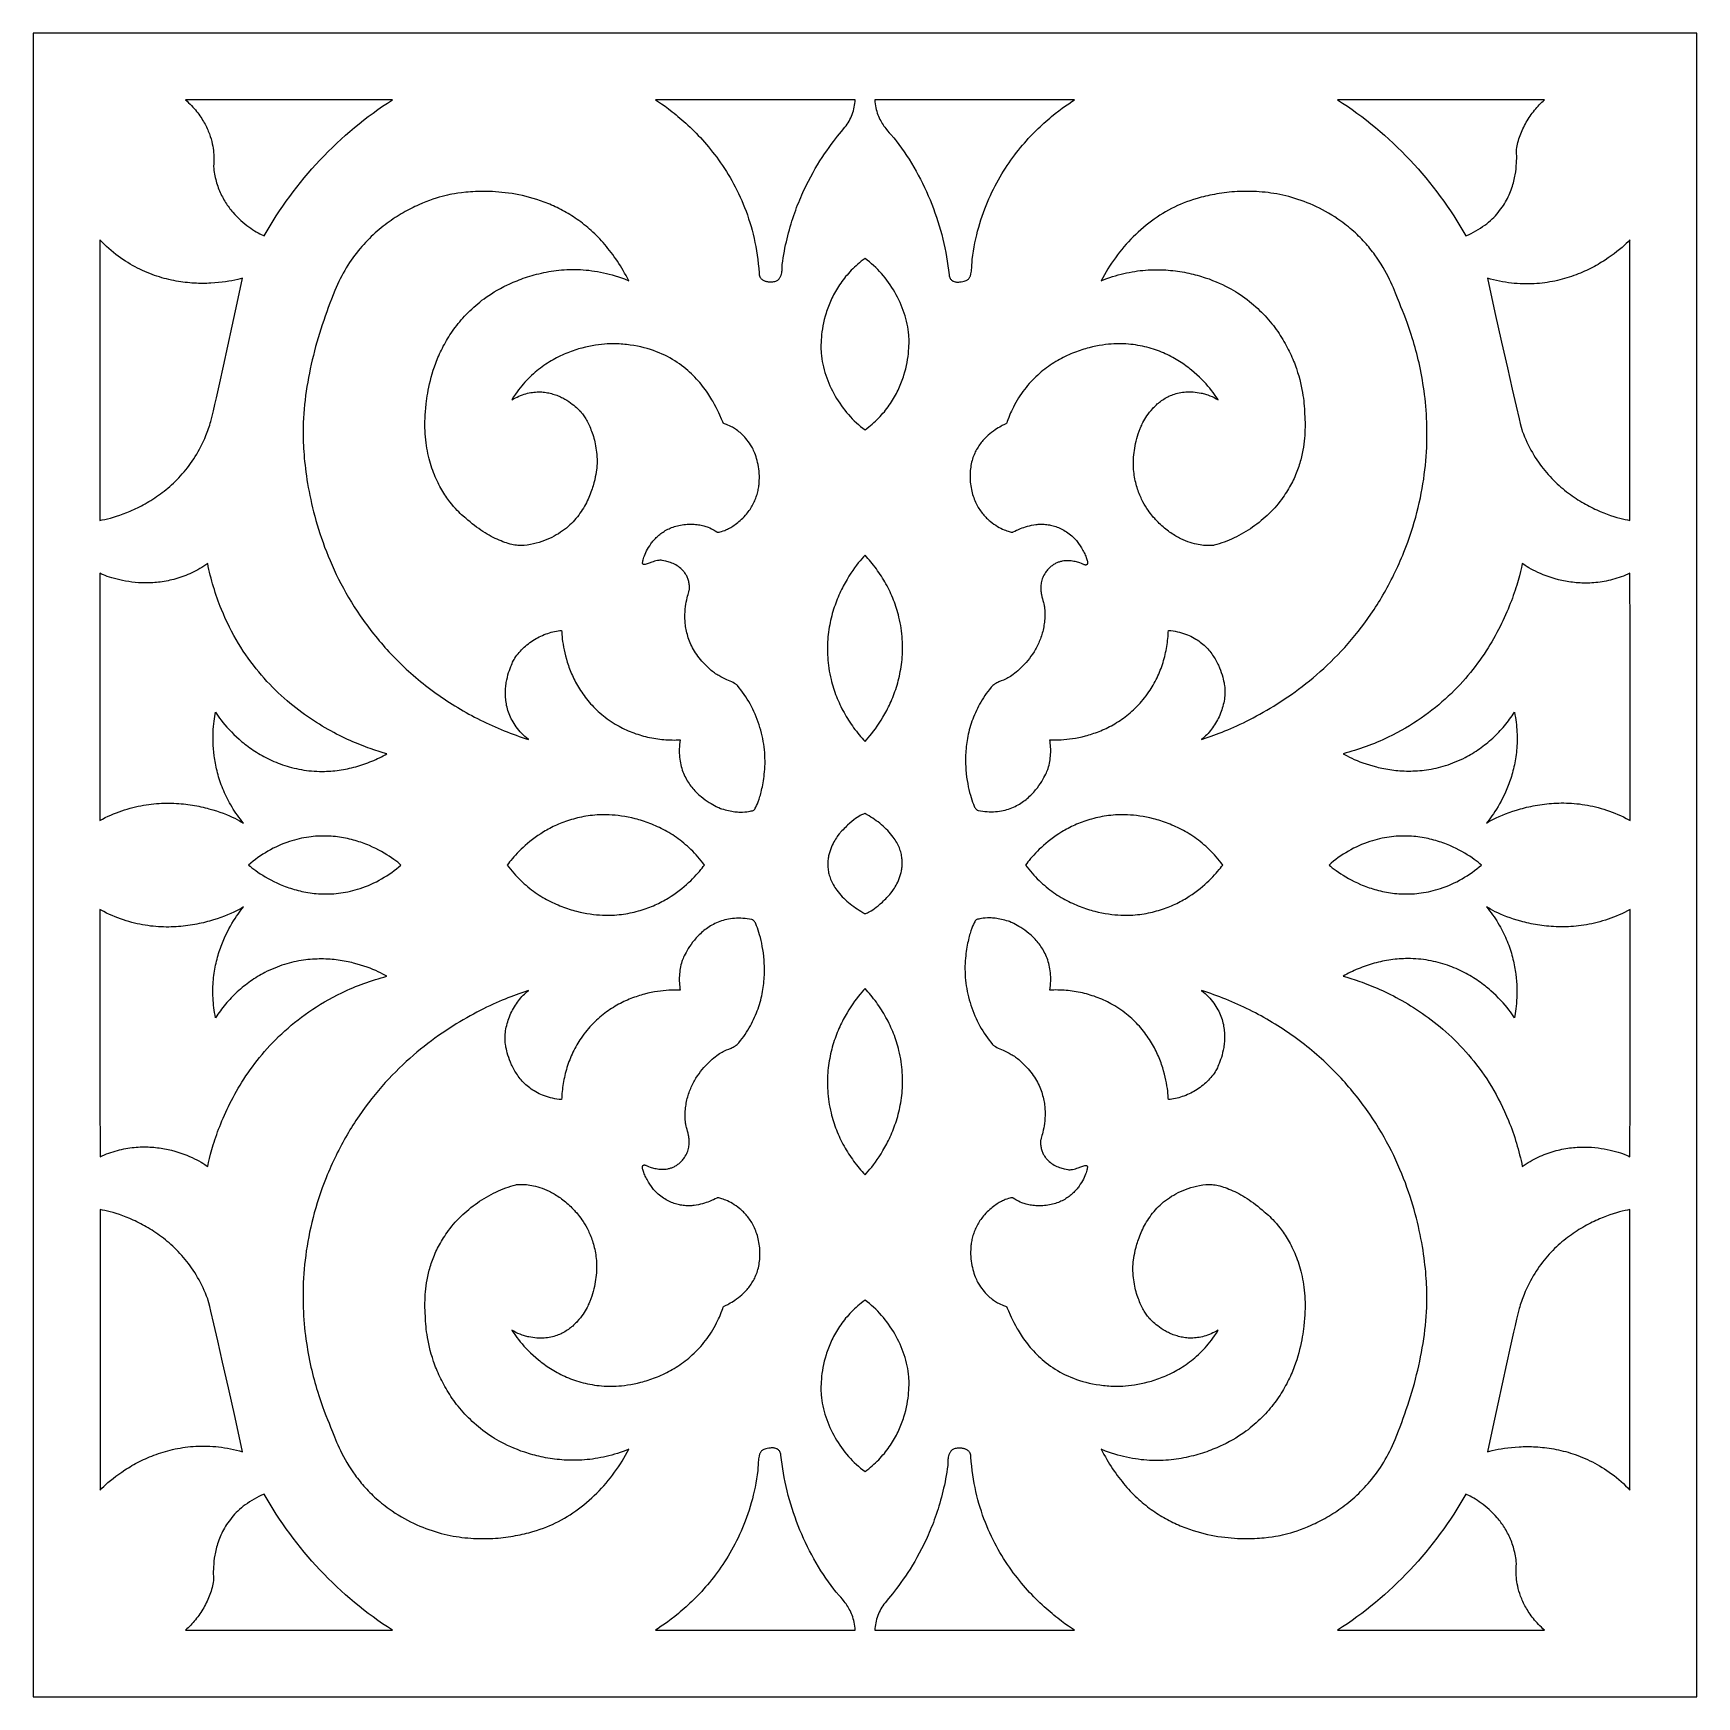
# Model space of a CAD drawing. Extents: x -250 to 250, y -250 to 250.
import ezdxf

# ---------------------------------------------------------------- set-up
doc = ezdxf.new("R2010")
doc.units = 0
doc.layers.add('LAYER_1', color=18, linetype='CONTINUOUS')
doc.layers.add('LAYER_2', color=18, linetype='CONTINUOUS')

msp = doc.modelspace()

# ---------------------------------------------------------------- linework, layer by layer
at = {"layer": 'LAYER_1'}
msp.add_lwpolyline([(-250, -250), (250, -250), (250, 250), (-250, 250)], close=True, dxfattribs=at)
at = {"layer": 'LAYER_2'}
for points in [[(-142.07, 230), (-204.22, 230), (-203.75, 229.57), (-203.3, 229.13), (-202.86, 228.7), (-202.44, 228.26), (-202.04, 227.83), (-201.65, 227.39), (-201.28, 226.96), (-200.92, 226.52), (-200.58, 226.09), (-200.26, 225.65), (-199.94, 225.22), (-199.65, 224.79), (-199.36, 224.36), (-199.09, 223.93), (-198.84, 223.51), (-198.59, 223.08), (-198.36, 222.66), (-198.14, 222.24), (-197.94, 221.83), (-197.74, 221.41), (-197.56, 221), (-197.39, 220.6), (-197.22, 220.19), (-197.07, 219.8), (-196.93, 219.4), (-196.8, 219.01), (-196.56, 218.25), (-196.36, 217.51), (-196.19, 216.79), (-196.05, 216.1), (-195.94, 215.43), (-195.86, 214.79), (-195.79, 214.18), (-195.75, 213.6), (-195.72, 213.06), (-195.7, 212.56), (-195.7, 212.09), (-195.72, 211.28), (-195.76, 210.64), (-195.79, 210.19), (-195.8, 210.04), (-195.8, 209.95), (-195.75, 209.37), (-195.68, 208.8), (-195.6, 208.24), (-195.51, 207.68), (-195.41, 207.14), (-195.29, 206.6), (-195.17, 206.07), (-195.03, 205.56), (-194.89, 205.04), (-194.73, 204.54), (-194.57, 204.05), (-194.39, 203.56), (-194.21, 203.09), (-194.01, 202.62), (-193.81, 202.15), (-193.61, 201.7), (-193.39, 201.26), (-193.16, 200.82), (-192.93, 200.39), (-192.7, 199.97), (-192.45, 199.56), (-192.2, 199.16), (-191.95, 198.76), (-191.69, 198.37), (-191.42, 197.99), (-191.15, 197.62), (-190.87, 197.26), (-190.59, 196.9), (-190.31, 196.55), (-190.02, 196.21), (-189.44, 195.55), (-188.85, 194.92), (-188.25, 194.33), (-187.65, 193.76), (-187.04, 193.23), (-186.44, 192.72), (-185.83, 192.25), (-185.24, 191.8), (-184.65, 191.39), (-184.08, 191), (-183.51, 190.64), (-182.97, 190.31), (-182.44, 190.01), (-181.94, 189.74), (-181.46, 189.5), (-181, 189.28), (-180.58, 189.09), (-179.71, 190.62), (-178.82, 192.14), (-177.9, 193.64), (-176.95, 195.13), (-175.98, 196.61), (-174.99, 198.07), (-173.97, 199.53), (-172.93, 200.96), (-171.86, 202.38), (-170.78, 203.79), (-169.67, 205.18), (-168.54, 206.56), (-167.39, 207.92), (-166.22, 209.26), (-165.03, 210.58), (-163.82, 211.89), (-162.58, 213.18), (-161.33, 214.45), (-160.07, 215.7), (-158.78, 216.93), (-157.47, 218.14), (-156.15, 219.33), (-154.81, 220.5), (-153.46, 221.64), (-152.09, 222.77), (-150.7, 223.87), (-149.3, 224.95), (-147.88, 226.01), (-146.45, 227.04), (-145, 228.05), (-143.55, 229.04)], [(-2.92, 230), (-63, 230), (-62.09, 229.41), (-61.12, 228.76), (-60.1, 228.04), (-59.04, 227.26), (-57.93, 226.42), (-57.36, 225.97), (-56.79, 225.5), (-56.21, 225.02), (-55.62, 224.53), (-55.02, 224.01), (-54.42, 223.48), (-53.82, 222.94), (-53.21, 222.37), (-52.59, 221.8), (-51.98, 221.2), (-51.36, 220.59), (-50.74, 219.96), (-50.11, 219.31), (-49.49, 218.65), (-48.87, 217.97), (-48.25, 217.27), (-47.63, 216.56), (-47.02, 215.83), (-46.4, 215.08), (-45.79, 214.31), (-45.19, 213.53), (-44.58, 212.73), (-43.99, 211.92), (-43.4, 211.08), (-42.82, 210.23), (-42.24, 209.37), (-41.68, 208.48), (-41.12, 207.58), (-40.57, 206.66), (-40.03, 205.72), (-39.5, 204.77), (-38.99, 203.8), (-38.49, 202.81), (-37.99, 201.81), (-37.52, 200.78), (-37.05, 199.74), (-36.6, 198.68), (-36.17, 197.61), (-35.75, 196.51), (-35.35, 195.4), (-34.97, 194.27), (-34.6, 193.13), (-34.26, 191.96), (-33.93, 190.78), (-33.62, 189.58), (-33.34, 188.36), (-33.07, 187.13), (-32.83, 185.87), (-32.61, 184.6), (-32.41, 183.31), (-32.24, 182), (-32.09, 180.68), (-31.96, 179.33), (-31.86, 177.97), (-31.83, 177.65), (-31.77, 177.36), (-31.69, 177.09), (-31.59, 176.84), (-31.47, 176.62), (-31.33, 176.41), (-31.18, 176.23), (-31.01, 176.07), (-30.83, 175.93), (-30.64, 175.8), (-30.44, 175.69), (-30.23, 175.59), (-30.01, 175.51), (-29.79, 175.45), (-29.56, 175.39), (-29.34, 175.35), (-29.11, 175.32), (-28.89, 175.3), (-28.45, 175.28), (-28.04, 175.29), (-27.68, 175.31), (-27.36, 175.35), (-27.11, 175.39), (-26.85, 175.45), (-26.64, 175.56), (-26.44, 175.67), (-26.25, 175.8), (-26.09, 175.93), (-25.93, 176.08), (-25.8, 176.23), (-25.67, 176.38), (-25.56, 176.55), (-25.46, 176.72), (-25.37, 176.89), (-25.29, 177.07), (-25.22, 177.25), (-25.16, 177.44), (-25.11, 177.62), (-25.03, 178), (-24.97, 178.38), (-24.94, 178.74), (-24.93, 179.1), (-24.92, 179.44), (-24.92, 180.04), (-24.91, 180.28), (-24.89, 180.49), (-24.74, 181.5), (-24.59, 182.5), (-24.42, 183.49), (-24.24, 184.46), (-24.05, 185.42), (-23.85, 186.37), (-23.64, 187.31), (-23.43, 188.24), (-23.2, 189.15), (-22.97, 190.05), (-22.73, 190.94), (-22.48, 191.81), (-22.22, 192.68), (-21.96, 193.53), (-21.69, 194.37), (-21.41, 195.2), (-21.13, 196.01), (-20.84, 196.82), (-20.54, 197.61), (-20.24, 198.39), (-19.93, 199.16), (-19.62, 199.92), (-19.31, 200.67), (-18.99, 201.4), (-18.67, 202.12), (-18.34, 202.83), (-18.01, 203.53), (-17.67, 204.22), (-17, 205.57), (-16.31, 206.86), (-15.62, 208.12), (-14.93, 209.32), (-14.23, 210.49), (-13.53, 211.61), (-12.84, 212.69), (-12.15, 213.72), (-11.47, 214.71), (-10.8, 215.66), (-10.14, 216.57), (-9.49, 217.43), (-8.86, 218.25), (-8.25, 219.03), (-7.1, 220.48), (-6.05, 221.76), (-5.7, 222.19), (-5.38, 222.64), (-5.08, 223.11), (-4.79, 223.59), (-4.53, 224.08), (-4.28, 224.59), (-4.05, 225.1), (-3.84, 225.63), (-3.66, 226.16), (-3.49, 226.7), (-3.34, 227.25), (-3.22, 227.79), (-3.11, 228.34), (-3.03, 228.9), (-2.96, 229.45)], [(63, 230), (2.92, 230), (2.97, 229.38), (3.04, 228.78), (3.13, 228.2), (3.24, 227.63), (3.38, 227.08), (3.53, 226.55), (3.69, 226.03), (3.87, 225.53), (4.07, 225.05), (4.27, 224.58), (4.49, 224.13), (4.72, 223.69), (4.96, 223.27), (5.2, 222.86), (5.45, 222.47), (5.71, 222.09), (5.96, 221.73), (6.23, 221.37), (6.75, 220.71), (7.26, 220.09), (7.76, 219.53), (8.66, 218.53), (9.04, 218.09), (9.36, 217.69), (10.18, 216.61), (10.97, 215.51), (11.75, 214.39), (12.5, 213.25), (13.24, 212.11), (13.96, 210.94), (14.66, 209.77), (15.34, 208.58), (16, 207.37), (16.64, 206.16), (17.26, 204.93), (17.86, 203.69), (18.44, 202.44), (19, 201.18), (19.54, 199.91), (20.05, 198.63), (20.55, 197.35), (21.02, 196.05), (21.48, 194.75), (21.91, 193.44), (22.31, 192.13), (22.7, 190.81), (23.06, 189.48), (23.4, 188.15), (23.72, 186.82), (24.01, 185.48), (24.28, 184.14), (24.52, 182.8), (24.74, 181.45), (24.94, 180.11), (25.11, 178.76), (25.26, 177.41), (25.31, 177.1), (25.38, 176.81), (25.47, 176.55), (25.59, 176.32), (25.72, 176.12), (25.87, 175.94), (26.04, 175.78), (26.23, 175.65), (26.42, 175.53), (26.63, 175.44), (26.85, 175.37), (27.07, 175.31), (27.3, 175.26), (27.54, 175.23), (27.77, 175.22), (28.01, 175.22), (28.25, 175.22), (28.49, 175.24), (28.95, 175.3), (29.38, 175.37), (29.76, 175.46), (30.09, 175.56), (30.36, 175.64), (30.62, 175.74), (30.78, 175.86), (30.93, 175.98), (31.07, 176.12), (31.2, 176.26), (31.31, 176.41), (31.42, 176.57), (31.51, 176.74), (31.6, 176.92), (31.67, 177.1), (31.74, 177.28), (31.8, 177.48), (31.86, 177.68), (31.94, 178.09), (32.01, 178.51), (32.05, 178.95), (32.09, 179.4), (32.13, 180.29), (32.17, 181.17), (32.2, 181.6), (32.24, 182.01), (32.41, 183.28), (32.6, 184.54), (32.81, 185.77), (33.05, 186.99), (33.3, 188.2), (33.57, 189.38), (33.86, 190.55), (34.17, 191.69), (34.5, 192.83), (34.84, 193.94), (35.2, 195.04), (35.58, 196.11), (35.97, 197.18), (36.38, 198.22), (36.8, 199.25), (37.23, 200.26), (37.68, 201.25), (38.14, 202.23), (38.61, 203.19), (39.09, 204.13), (39.59, 205.06), (40.09, 205.97), (40.61, 206.86), (41.13, 207.74), (41.66, 208.6), (42.2, 209.45), (42.75, 210.27), (43.3, 211.09), (43.86, 211.88), (44.43, 212.66), (45, 213.42), (45.57, 214.17), (46.15, 214.9), (46.74, 215.62), (47.32, 216.32), (47.91, 217), (48.5, 217.67), (49.09, 218.32), (49.68, 218.96), (50.28, 219.58), (50.87, 220.18), (51.46, 220.77), (52.04, 221.35), (52.63, 221.91), (53.21, 222.45), (53.79, 222.98), (54.37, 223.5), (54.94, 224), (55.51, 224.48), (56.07, 224.95), (57.17, 225.85), (58.24, 226.68), (59.28, 227.46), (60.28, 228.18), (61.24, 228.84), (62.14, 229.45)], [(204.22, 230), (204.22, 230), (142.07, 230), (143.55, 229.04), (145, 228.05), (146.45, 227.04), (147.88, 226.01), (149.3, 224.95), (150.7, 223.87), (152.09, 222.77), (153.46, 221.64), (154.81, 220.5), (156.15, 219.33), (157.47, 218.14), (158.78, 216.93), (160.07, 215.7), (161.33, 214.45), (162.58, 213.18), (163.82, 211.89), (165.03, 210.58), (166.22, 209.26), (167.39, 207.92), (168.54, 206.56), (169.67, 205.18), (170.78, 203.79), (171.86, 202.38), (172.93, 200.96), (173.97, 199.53), (174.99, 198.07), (175.98, 196.61), (176.95, 195.13), (177.9, 193.64), (178.82, 192.14), (179.71, 190.62), (180.58, 189.09), (181.39, 189.45), (182.17, 189.82), (182.92, 190.21), (183.64, 190.61), (184.34, 191.02), (185.01, 191.44), (185.65, 191.87), (186.27, 192.32), (186.87, 192.77), (187.43, 193.23), (187.98, 193.71), (188.5, 194.19), (189, 194.67), (189.47, 195.17), (189.92, 195.67), (190.35, 196.17), (190.76, 196.68), (191.15, 197.2), (191.52, 197.72), (191.87, 198.24), (192.2, 198.76), (192.52, 199.29), (192.81, 199.82), (193.09, 200.34), (193.35, 200.87), (193.59, 201.4), (193.82, 201.93), (194.03, 202.45), (194.23, 202.98), (194.41, 203.5), (194.58, 204.01), (194.74, 204.53), (194.88, 205.03), (195.02, 205.54), (195.14, 206.03), (195.24, 206.52), (195.34, 207), (195.43, 207.48), (195.58, 208.4), (195.69, 209.29), (195.77, 210.13), (195.83, 210.92), (195.86, 211.66), (195.88, 212.35), (195.88, 212.97), (195.86, 214), (195.84, 214.72), (195.83, 214.95), (195.84, 215.09), (195.93, 215.62), (196.03, 216.15), (196.15, 216.67), (196.27, 217.2), (196.42, 217.72), (196.57, 218.24), (196.74, 218.75), (196.92, 219.26), (197.11, 219.77), (197.31, 220.28), (197.53, 220.78), (197.75, 221.28), (197.99, 221.78), (198.24, 222.27), (198.5, 222.75), (198.77, 223.23), (199.04, 223.71), (199.33, 224.17), (199.63, 224.64), (199.94, 225.09), (200.25, 225.54), (200.57, 225.99), (200.91, 226.43), (201.25, 226.86), (201.59, 227.28), (201.95, 227.69), (202.31, 228.1), (202.68, 228.5), (203.06, 228.89), (203.44, 229.27), (203.83, 229.64)], [(-101.18, 37.73), (-101.73, 38.19), (-102.25, 38.65), (-102.74, 39.12), (-103.21, 39.59), (-103.66, 40.07), (-104.07, 40.55), (-104.47, 41.03), (-104.84, 41.52), (-105.18, 42.01), (-105.5, 42.5), (-105.8, 42.99), (-106.08, 43.49), (-106.34, 43.98), (-106.58, 44.48), (-106.79, 44.98), (-106.99, 45.48), (-107.17, 45.97), (-107.33, 46.47), (-107.47, 46.97), (-107.6, 47.46), (-107.71, 47.95), (-107.8, 48.44), (-107.88, 48.93), (-107.95, 49.41), (-108, 49.89), (-108.03, 50.37), (-108.06, 50.84), (-108.07, 51.3), (-108.07, 51.77), (-108.06, 52.22), (-108.04, 52.67), (-108.01, 53.12), (-107.97, 53.56), (-107.92, 53.99), (-107.87, 54.41), (-107.81, 54.83), (-107.66, 55.63), (-107.49, 56.4), (-107.31, 57.14), (-107.11, 57.83), (-106.9, 58.47), (-106.7, 59.07), (-106.49, 59.62), (-106.29, 60.11), (-106.1, 60.55), (-105.93, 60.92), (-105.66, 61.48), (-105.5, 61.75), (-105.23, 62.2), (-104.93, 62.64), (-104.62, 63.07), (-104.29, 63.49), (-103.95, 63.9), (-103.59, 64.31), (-103.22, 64.7), (-102.84, 65.08), (-102.44, 65.46), (-102.03, 65.82), (-101.61, 66.17), (-101.18, 66.51), (-100.74, 66.84), (-100.29, 67.16), (-99.82, 67.47), (-99.36, 67.76), (-98.88, 68.04), (-98.39, 68.31), (-97.9, 68.56), (-97.41, 68.8), (-96.9, 69.03), (-96.4, 69.25), (-95.88, 69.44), (-95.37, 69.63), (-94.85, 69.8), (-94.33, 69.95), (-93.81, 70.09), (-93.28, 70.21), (-92.76, 70.32), (-92.23, 70.4), (-91.71, 70.48), (-91.18, 70.53), (-91.16, 69.94), (-91.12, 69.3), (-91.07, 68.62), (-90.99, 67.89), (-90.89, 67.13), (-90.77, 66.33), (-90.63, 65.5), (-90.46, 64.64), (-90.26, 63.75), (-90.03, 62.83), (-89.77, 61.9), (-89.48, 60.94), (-89.16, 59.97), (-88.98, 59.48), (-88.79, 58.98), (-88.6, 58.49), (-88.4, 57.99), (-88.18, 57.49), (-87.96, 56.98), (-87.73, 56.48), (-87.49, 55.97), (-87.23, 55.46), (-86.97, 54.96), (-86.69, 54.45), (-86.41, 53.94), (-86.11, 53.44), (-85.8, 52.93), (-85.48, 52.43), (-85.15, 51.93), (-84.8, 51.43), (-84.45, 50.93), (-84.08, 50.43), (-83.7, 49.94), (-83.3, 49.45), (-82.9, 48.97), (-82.48, 48.49), (-82.04, 48.01), (-81.6, 47.54), (-81.14, 47.07), (-80.66, 46.61), (-80.17, 46.15), (-79.67, 45.7), (-79.15, 45.26), (-78.62, 44.83), (-78.07, 44.4), (-77.51, 43.97), (-76.93, 43.56), (-76.34, 43.15), (-75.73, 42.76), (-75.1, 42.37), (-74.46, 41.99), (-73.93, 41.69), (-73.4, 41.4), (-72.86, 41.13), (-72.31, 40.86), (-71.75, 40.6), (-71.19, 40.36), (-70.63, 40.12), (-70.05, 39.89), (-69.48, 39.68), (-68.9, 39.47), (-68.31, 39.28), (-67.72, 39.1), (-67.13, 38.92), (-66.53, 38.76), (-65.93, 38.61), (-65.33, 38.46), (-64.73, 38.33), (-64.12, 38.21), (-63.51, 38.1), (-62.9, 38), (-62.29, 37.91), (-61.68, 37.83), (-61.06, 37.76), (-60.45, 37.7), (-59.83, 37.66), (-59.22, 37.62), (-58.61, 37.59), (-57.99, 37.58), (-57.38, 37.57), (-56.77, 37.58), (-56.16, 37.6), (-55.56, 37.62), (-55.66, 36.92), (-55.74, 36.24), (-55.79, 35.56), (-55.83, 34.9), (-55.84, 34.26), (-55.83, 33.63), (-55.8, 33.01), (-55.75, 32.41), (-55.68, 31.82), (-55.6, 31.24), (-55.49, 30.68), (-55.37, 30.13), (-55.24, 29.59), (-55.09, 29.06), (-54.92, 28.55), (-54.74, 28.05), (-54.55, 27.57), (-54.34, 27.09), (-54.13, 26.63), (-53.9, 26.18), (-53.66, 25.74), (-53.41, 25.32), (-53.15, 24.9), (-52.89, 24.5), (-52.61, 24.11), (-52.33, 23.73), (-52.04, 23.37), (-51.75, 23.01), (-51.45, 22.67), (-51.14, 22.34), (-50.84, 22.01), (-50.53, 21.7), (-50.21, 21.4), (-49.9, 21.12), (-49.59, 20.84), (-49.27, 20.57), (-48.64, 20.07), (-48.02, 19.6), (-47.41, 19.18), (-46.82, 18.79), (-46.25, 18.45), (-45.71, 18.14), (-45.21, 17.87), (-44.74, 17.63), (-44.32, 17.43), (-43.96, 17.27), (-43.39, 17.03), (-43.1, 16.93), (-42.56, 16.76), (-42.03, 16.61), (-41.51, 16.47), (-41.01, 16.36), (-40.52, 16.25), (-40.04, 16.17), (-39.58, 16.09), (-39.14, 16.03), (-38.71, 15.99), (-38.29, 15.95), (-37.89, 15.93), (-37.51, 15.91), (-37.14, 15.91), (-36.79, 15.91), (-36.13, 15.94), (-35.54, 15.99), (-35.01, 16.06), (-34.56, 16.15), (-34.17, 16.24), (-33.86, 16.32), (-33.62, 16.41), (-33.46, 16.48), (-33.37, 16.52), (-33.29, 16.62), (-33.16, 16.8), (-33, 17.07), (-32.81, 17.43), (-32.59, 17.87), (-32.36, 18.41), (-32.11, 19.03), (-31.85, 19.75), (-31.59, 20.56), (-31.46, 21), (-31.33, 21.46), (-31.21, 21.94), (-31.08, 22.45), (-30.96, 22.98), (-30.84, 23.53), (-30.73, 24.1), (-30.62, 24.7), (-30.52, 25.32), (-30.43, 25.97), (-30.34, 26.64), (-30.26, 27.33), (-30.19, 28.05), (-30.13, 28.78), (-30.08, 29.61), (-30.05, 30.44), (-30.05, 31.28), (-30.06, 32.11), (-30.1, 32.95), (-30.15, 33.79), (-30.23, 34.64), (-30.33, 35.48), (-30.45, 36.32), (-30.59, 37.16), (-30.75, 38), (-30.93, 38.83), (-31.13, 39.66), (-31.35, 40.49), (-31.58, 41.32), (-31.84, 42.13), (-32.12, 42.95), (-32.41, 43.75), (-32.72, 44.55), (-33.05, 45.34), (-33.4, 46.12), (-33.76, 46.89), (-34.15, 47.65), (-34.55, 48.4), (-34.96, 49.14), (-35.39, 49.86), (-35.84, 50.58), (-36.31, 51.28), (-36.79, 51.96), (-37.29, 52.63), (-37.8, 53.29), (-38.33, 53.92), (-38.44, 54.05), (-38.57, 54.16), (-38.71, 54.28), (-38.86, 54.39), (-39.03, 54.5), (-39.21, 54.6), (-39.6, 54.81), (-40.03, 55.02), (-40.5, 55.24), (-41.55, 55.7), (-42.12, 55.96), (-42.7, 56.25), (-43.31, 56.56), (-43.94, 56.91), (-44.26, 57.1), (-44.58, 57.3), (-44.9, 57.51), (-45.22, 57.73), (-45.55, 57.97), (-45.87, 58.21), (-46.2, 58.47), (-46.53, 58.75), (-47.07, 59.24), (-47.59, 59.73), (-48.09, 60.22), (-48.56, 60.72), (-49.01, 61.22), (-49.44, 61.72), (-49.84, 62.23), (-50.22, 62.73), (-50.58, 63.24), (-50.92, 63.75), (-51.24, 64.25), (-51.54, 64.76), (-51.81, 65.27), (-52.07, 65.78), (-52.31, 66.28), (-52.54, 66.79), (-52.74, 67.29), (-52.93, 67.79), (-53.11, 68.29), (-53.26, 68.79), (-53.4, 69.28), (-53.53, 69.77), (-53.65, 70.26), (-53.75, 70.74), (-53.83, 71.22), (-53.91, 71.69), (-53.97, 72.16), (-54.02, 72.63), (-54.06, 73.08), (-54.09, 73.53), (-54.11, 73.98), (-54.12, 74.42), (-54.12, 74.85), (-54.11, 75.28), (-54.08, 76.1), (-54.02, 76.9), (-53.93, 77.65), (-53.83, 78.37), (-53.71, 79.05), (-53.59, 79.68), (-53.46, 80.26), (-53.33, 80.8), (-53.2, 81.28), (-52.97, 82.08), (-52.81, 82.64), (-52.76, 82.82), (-52.75, 82.94), (-52.75, 83.29), (-52.76, 83.64), (-52.79, 83.98), (-52.82, 84.31), (-52.87, 84.63), (-52.93, 84.94), (-53, 85.24), (-53.07, 85.54), (-53.16, 85.82), (-53.26, 86.09), (-53.36, 86.36), (-53.48, 86.62), (-53.6, 86.87), (-53.73, 87.11), (-53.86, 87.34), (-54, 87.56), (-54.15, 87.78), (-54.31, 87.99), (-54.47, 88.19), (-54.63, 88.38), (-54.8, 88.57), (-54.98, 88.75), (-55.16, 88.92), (-55.34, 89.09), (-55.72, 89.4), (-56.1, 89.68), (-56.5, 89.94), (-56.9, 90.18), (-57.3, 90.39), (-57.7, 90.58), (-58.09, 90.75), (-58.48, 90.9), (-58.85, 91.03), (-59.21, 91.15), (-59.56, 91.25), (-59.89, 91.33), (-60.47, 91.46), (-60.93, 91.54), (-61.26, 91.58), (-61.43, 91.59), (-61.67, 91.58), (-61.92, 91.56), (-62.16, 91.54), (-62.39, 91.5), (-62.85, 91.41), (-63.29, 91.3), (-63.72, 91.17), (-64.12, 91.03), (-64.87, 90.75), (-65.2, 90.62), (-65.52, 90.5), (-65.8, 90.41), (-66.06, 90.35), (-66.18, 90.33), (-66.29, 90.32), (-66.4, 90.32), (-66.49, 90.33), (-66.58, 90.35), (-66.67, 90.39), (-66.74, 90.44), (-66.8, 90.5), (-66.82, 90.53), (-66.83, 90.58), (-66.84, 90.71), (-66.83, 90.9), (-66.8, 91.14), (-66.74, 91.42), (-66.66, 91.75), (-66.56, 92.12), (-66.43, 92.52), (-66.27, 92.95), (-66.09, 93.41), (-65.88, 93.9), (-65.64, 94.4), (-65.36, 94.92), (-65.06, 95.45), (-64.72, 95.98), (-64.35, 96.52), (-64.15, 96.79), (-63.94, 97.06), (-63.73, 97.33), (-63.5, 97.6), (-63.26, 97.86), (-63.02, 98.13), (-62.76, 98.39), (-62.5, 98.64), (-62.23, 98.89), (-61.94, 99.14), (-61.65, 99.38), (-61.34, 99.62), (-61.03, 99.85), (-60.7, 100.07), (-60.37, 100.29), (-60.02, 100.5), (-59.66, 100.7), (-59.29, 100.9), (-58.91, 101.08), (-58.52, 101.26), (-58.12, 101.42), (-57.7, 101.58), (-57.28, 101.72), (-56.84, 101.85), (-56.39, 101.97), (-55.93, 102.08), (-55.45, 102.18), (-54.97, 102.26), (-54.47, 102.33), (-53.96, 102.38), (-53.43, 102.42), (-52.89, 102.44), (-52.38, 102.45), (-51.88, 102.44), (-51.39, 102.42), (-50.93, 102.39), (-50.48, 102.34), (-50.05, 102.29), (-49.63, 102.22), (-49.24, 102.14), (-48.85, 102.06), (-48.49, 101.97), (-48.14, 101.87), (-47.81, 101.77), (-47.49, 101.66), (-47.19, 101.55), (-46.63, 101.32), (-46.14, 101.09), (-45.71, 100.86), (-45.34, 100.65), (-45.03, 100.46), (-44.58, 100.16), (-44.45, 100.07), (-44.36, 100.04), (-44.26, 100.04), (-44.08, 100.05), (-43.82, 100.09), (-43.5, 100.16), (-43.11, 100.26), (-42.66, 100.4), (-42.15, 100.59), (-41.88, 100.7), (-41.6, 100.82), (-41.3, 100.96), (-41, 101.11), (-40.68, 101.28), (-40.36, 101.46), (-40.03, 101.66), (-39.69, 101.88), (-39.34, 102.11), (-38.98, 102.36), (-38.62, 102.63), (-38.25, 102.92), (-37.88, 103.23), (-37.5, 103.56), (-37.12, 103.92), (-36.74, 104.29), (-36.35, 104.69), (-35.96, 105.11), (-35.66, 105.46), (-35.36, 105.81), (-35.08, 106.17), (-34.82, 106.53), (-34.56, 106.89), (-34.32, 107.26), (-34.1, 107.63), (-33.88, 108), (-33.68, 108.37), (-33.48, 108.74), (-33.3, 109.12), (-33.13, 109.49), (-32.98, 109.87), (-32.83, 110.25), (-32.69, 110.63), (-32.57, 111.01), (-32.45, 111.39), (-32.34, 111.77), (-32.25, 112.15), (-32.16, 112.53), (-32.08, 112.91), (-32.01, 113.29), (-31.95, 113.66), (-31.9, 114.04), (-31.85, 114.42), (-31.82, 114.79), (-31.77, 115.53), (-31.75, 116.26), (-31.76, 116.98), (-31.79, 117.69), (-31.85, 118.39), (-31.92, 119.06), (-32.02, 119.73), (-32.14, 120.37), (-32.27, 120.99), (-32.41, 121.59), (-32.57, 122.17), (-32.74, 122.72), (-32.91, 123.24), (-33.09, 123.74), (-33.28, 124.2), (-33.47, 124.63), (-33.66, 125.03), (-33.85, 125.39), (-34.03, 125.71), (-34.37, 126.26), (-34.72, 126.78), (-35.07, 127.27), (-35.43, 127.73), (-35.78, 128.17), (-36.14, 128.57), (-36.5, 128.96), (-36.85, 129.32), (-37.21, 129.65), (-37.56, 129.96), (-37.91, 130.25), (-38.25, 130.52), (-38.59, 130.77), (-38.92, 131), (-39.24, 131.21), (-39.55, 131.4), (-39.86, 131.58), (-40.15, 131.74), (-40.7, 132.02), (-41.19, 132.24), (-41.62, 132.41), (-42.26, 132.65), (-42.45, 132.73), (-42.52, 132.76), (-42.55, 132.79), (-42.6, 132.85), (-42.65, 132.93), (-42.78, 133.19), (-43.14, 134.02), (-43.65, 135.21), (-43.97, 135.92), (-44.33, 136.7), (-44.75, 137.54), (-45.21, 138.43), (-45.73, 139.37), (-46.01, 139.86), (-46.31, 140.35), (-46.62, 140.85), (-46.94, 141.36), (-47.29, 141.87), (-47.64, 142.39), (-48.02, 142.91), (-48.41, 143.44), (-48.81, 143.97), (-49.24, 144.5), (-49.68, 145.03), (-50.14, 145.56), (-50.61, 146.08), (-51.11, 146.61), (-51.63, 147.13), (-52.16, 147.65), (-52.71, 148.16), (-53.29, 148.67), (-53.88, 149.17), (-54.5, 149.66), (-55.13, 150.15), (-55.79, 150.62), (-56.47, 151.08), (-57.17, 151.54), (-57.89, 151.97), (-58.64, 152.4), (-59.41, 152.81), (-60.2, 153.21), (-61.01, 153.59), (-61.85, 153.95), (-62.72, 154.29), (-63.61, 154.62), (-64.52, 154.93), (-65.46, 155.21), (-66.42, 155.47), (-67.41, 155.71), (-68.43, 155.93), (-69.47, 156.12), (-70.54, 156.29), (-71.09, 156.36), (-71.64, 156.43), (-72.2, 156.49), (-72.77, 156.54), (-73.34, 156.59), (-73.92, 156.63), (-74.54, 156.66), (-75.21, 156.67), (-75.92, 156.67), (-76.68, 156.66), (-77.48, 156.62), (-78.33, 156.56), (-79.2, 156.48), (-80.11, 156.37), (-81.05, 156.24), (-82.02, 156.07), (-83.02, 155.88), (-84.04, 155.65), (-85.07, 155.39), (-85.6, 155.25), (-86.13, 155.1), (-86.66, 154.94), (-87.2, 154.77), (-87.74, 154.58), (-88.28, 154.39), (-88.83, 154.19), (-89.37, 153.98), (-89.92, 153.76), (-90.47, 153.52), (-91.02, 153.28), (-91.57, 153.02), (-92.12, 152.75), (-92.68, 152.47), (-93.23, 152.18), (-93.78, 151.87), (-94.33, 151.55), (-94.88, 151.22), (-95.42, 150.88), (-95.97, 150.52), (-96.51, 150.15), (-97.05, 149.77), (-97.58, 149.37), (-98.12, 148.96), (-98.64, 148.53), (-99.17, 148.09), (-99.69, 147.63), (-100.21, 147.16), (-100.72, 146.67), (-101.22, 146.17), (-101.72, 145.65), (-102.21, 145.12), (-102.7, 144.57), (-103.18, 144), (-103.65, 143.42), (-104.12, 142.82), (-104.58, 142.2), (-105.03, 141.56), (-105.61, 140.7), (-106.16, 139.82), (-105.62, 140.13), (-105.09, 140.41), (-104.56, 140.67), (-104.03, 140.91), (-103.51, 141.13), (-102.99, 141.32), (-102.48, 141.5), (-101.97, 141.65), (-101.46, 141.78), (-100.96, 141.9), (-100.47, 141.99), (-99.98, 142.07), (-99.5, 142.13), (-99.02, 142.17), (-98.55, 142.19), (-98.09, 142.2), (-97.63, 142.2), (-97.17, 142.18), (-96.73, 142.14), (-96.29, 142.1), (-95.85, 142.04), (-95.43, 141.97), (-95.01, 141.88), (-94.59, 141.79), (-94.19, 141.69), (-93.79, 141.57), (-93.4, 141.45), (-93.01, 141.32), (-92.64, 141.18), (-92.27, 141.03), (-91.91, 140.88), (-91.55, 140.72), (-91.21, 140.55), (-90.87, 140.39), (-90.22, 140.03), (-89.61, 139.67), (-89.03, 139.3), (-88.49, 138.93), (-87.99, 138.56), (-87.53, 138.2), (-87.1, 137.85), (-86.72, 137.51), (-86.38, 137.2), (-86.08, 136.92), (-85.83, 136.66), (-85.46, 136.27), (-85.28, 136.06), (-84.93, 135.58), (-84.55, 135.04), (-84.15, 134.43), (-83.95, 134.1), (-83.75, 133.75), (-83.55, 133.38), (-83.34, 133), (-83.14, 132.6), (-82.94, 132.19), (-82.74, 131.76), (-82.55, 131.31), (-82.36, 130.85), (-82.17, 130.37), (-81.99, 129.87), (-81.82, 129.36), (-81.65, 128.83), (-81.49, 128.29), (-81.35, 127.73), (-81.21, 127.15), (-81.08, 126.56), (-80.96, 125.96), (-80.86, 125.33), (-80.77, 124.7), (-80.69, 124.04), (-80.63, 123.38), (-80.58, 122.69), (-80.55, 122), (-80.53, 121.29), (-80.54, 120.56), (-80.56, 120.13), (-80.59, 119.76), (-80.64, 119.3), (-80.71, 118.75), (-80.8, 118.12), (-80.92, 117.41), (-81.07, 116.64), (-81.25, 115.81), (-81.47, 114.92), (-81.73, 113.99), (-81.88, 113.51), (-82.04, 113.02), (-82.21, 112.53), (-82.39, 112.02), (-82.59, 111.51), (-82.79, 110.99), (-83.02, 110.47), (-83.25, 109.95), (-83.5, 109.42), (-83.76, 108.89), (-84.04, 108.36), (-84.34, 107.83), (-84.65, 107.3), (-84.98, 106.77), (-85.32, 106.24), (-85.68, 105.72), (-86.06, 105.2), (-86.46, 104.69), (-86.87, 104.18), (-87.31, 103.67), (-87.76, 103.18), (-88.23, 102.69), (-88.73, 102.22), (-89.24, 101.75), (-89.77, 101.29), (-90.33, 100.85), (-90.91, 100.42), (-91.51, 100), (-92.13, 99.59), (-92.78, 99.2), (-93.45, 98.83), (-94.14, 98.48), (-94.86, 98.14), (-95.6, 97.82), (-96.36, 97.52), (-97.16, 97.24), (-97.97, 96.98), (-98.82, 96.75), (-99.69, 96.53), (-100.59, 96.35), (-101.52, 96.18), (-102.47, 96.04), (-102.81, 96.01), (-103.17, 95.99), (-103.55, 95.99), (-103.95, 96.01), (-104.37, 96.04), (-104.8, 96.1), (-105.25, 96.17), (-105.72, 96.25), (-106.2, 96.36), (-106.7, 96.48), (-107.21, 96.63), (-107.73, 96.79), (-108.27, 96.97), (-108.82, 97.17), (-109.38, 97.39), (-109.95, 97.63), (-110.53, 97.89), (-111.12, 98.16), (-111.72, 98.46), (-112.33, 98.78), (-112.95, 99.12), (-113.57, 99.48), (-114.2, 99.85), (-114.83, 100.25), (-115.47, 100.68), (-116.12, 101.12), (-116.76, 101.58), (-117.41, 102.07), (-118.07, 102.57), (-118.72, 103.1), (-119.38, 103.65), (-120.03, 104.23), (-120.33, 104.48), (-120.89, 104.96), (-121.25, 105.29), (-121.65, 105.67), (-122.1, 106.11), (-122.58, 106.6), (-123.1, 107.16), (-123.64, 107.78), (-124.21, 108.45), (-124.79, 109.19), (-125.38, 109.98), (-125.68, 110.4), (-125.98, 110.84), (-126.28, 111.29), (-126.58, 111.76), (-126.88, 112.24), (-127.18, 112.74), (-127.48, 113.25), (-127.77, 113.78), (-128.06, 114.33), (-128.34, 114.89), (-128.62, 115.47), (-128.9, 116.06), (-129.17, 116.67), (-129.43, 117.3), (-129.68, 117.94), (-129.93, 118.6), (-130.17, 119.27), (-130.4, 119.96), (-130.62, 120.67), (-130.82, 121.39), (-131.02, 122.13), (-131.21, 122.89), (-131.38, 123.66), (-131.54, 124.45), (-131.69, 125.26), (-131.82, 126.08), (-131.93, 126.93), (-132.03, 127.78), (-132.12, 128.66), (-132.19, 129.55), (-132.24, 130.46), (-132.27, 131.39), (-132.28, 132.33), (-132.28, 133.29), (-132.25, 134.27), (-132.2, 135.26), (-132.13, 136.28), (-132.04, 137.31), (-131.9, 138.65), (-131.81, 139.39), (-131.7, 140.17), (-131.58, 140.99), (-131.44, 141.85), (-131.27, 142.74), (-131.09, 143.67), (-130.88, 144.62), (-130.64, 145.6), (-130.38, 146.61), (-130.08, 147.64), (-129.76, 148.69), (-129.4, 149.76), (-129.01, 150.85), (-128.8, 151.4), (-128.58, 151.96), (-128.35, 152.51), (-128.11, 153.07), (-127.85, 153.63), (-127.59, 154.2), (-127.32, 154.76), (-127.04, 155.33), (-126.75, 155.9), (-126.44, 156.47), (-126.13, 157.04), (-125.8, 157.61), (-125.46, 158.18), (-125.11, 158.75), (-124.74, 159.32), (-124.36, 159.89), (-123.97, 160.46), (-123.57, 161.03), (-123.15, 161.6), (-122.72, 162.16), (-122.28, 162.72), (-121.82, 163.28), (-121.34, 163.84), (-120.86, 164.4), (-120.35, 164.95), (-119.84, 165.5), (-119.3, 166.04), (-118.76, 166.58), (-118.19, 167.12), (-117.61, 167.65), (-117.02, 168.18), (-116.4, 168.7), (-115.78, 169.22), (-115.13, 169.73), (-114.51, 170.2), (-113.83, 170.69), (-113.09, 171.19), (-112.29, 171.71), (-111.44, 172.24), (-110.53, 172.77), (-109.56, 173.31), (-108.54, 173.84), (-107.48, 174.37), (-106.92, 174.63), (-106.36, 174.88), (-105.78, 175.14), (-105.19, 175.39), (-104.59, 175.63), (-103.98, 175.87), (-103.36, 176.11), (-102.73, 176.34), (-102.08, 176.56), (-101.43, 176.78), (-100.76, 176.99), (-100.08, 177.19), (-99.4, 177.38), (-98.7, 177.57), (-98, 177.74), (-97.28, 177.91), (-96.56, 178.07), (-95.82, 178.21), (-95.08, 178.35), (-94.33, 178.47), (-93.57, 178.59), (-92.8, 178.69), (-92.02, 178.77), (-91.24, 178.85), (-90.44, 178.91), (-89.64, 178.95), (-88.84, 178.98), (-88.02, 179), (-87.2, 179), (-86.37, 178.98), (-85.53, 178.95), (-84.69, 178.9), (-83.84, 178.83), (-82.99, 178.75), (-82.13, 178.64), (-81.26, 178.52), (-80.39, 178.38), (-79.51, 178.21), (-78.63, 178.03), (-77.74, 177.83), (-76.85, 177.6), (-75.95, 177.36), (-75.05, 177.09), (-74.14, 176.8), (-73.23, 176.48), (-72.32, 176.14), (-71, 175.61), (-71.41, 176.4), (-71.82, 177.18), (-72.24, 177.94), (-72.67, 178.69), (-73.1, 179.42), (-73.54, 180.13), (-73.99, 180.83), (-74.44, 181.52), (-74.89, 182.19), (-75.35, 182.85), (-75.82, 183.5), (-76.29, 184.13), (-76.76, 184.75), (-77.25, 185.35), (-77.73, 185.94), (-78.22, 186.52), (-78.71, 187.08), (-79.21, 187.63), (-79.71, 188.17), (-80.22, 188.7), (-80.73, 189.21), (-81.24, 189.71), (-81.76, 190.2), (-82.28, 190.68), (-82.8, 191.14), (-83.32, 191.59), (-83.85, 192.03), (-84.38, 192.46), (-84.92, 192.88), (-85.45, 193.29), (-85.99, 193.68), (-86.53, 194.07), (-87.07, 194.44), (-87.61, 194.81), (-88.16, 195.16), (-88.71, 195.5), (-89.25, 195.83), (-89.8, 196.15), (-90.35, 196.47), (-90.9, 196.77), (-91.46, 197.06), (-92.01, 197.34), (-92.56, 197.62), (-93.11, 197.88), (-93.67, 198.13), (-94.22, 198.38), (-94.77, 198.62), (-95.33, 198.85), (-95.88, 199.07), (-96.43, 199.28), (-97.53, 199.67), (-98.63, 200.04), (-99.72, 200.37), (-100.8, 200.68), (-101.88, 200.95), (-102.95, 201.2), (-104.01, 201.43), (-105.05, 201.62), (-106.09, 201.8), (-107.11, 201.95), (-108.12, 202.07), (-109.11, 202.18), (-110.08, 202.27), (-111.04, 202.34), (-111.97, 202.39), (-112.89, 202.42), (-113.78, 202.44), (-114.65, 202.45), (-115.5, 202.44), (-116.32, 202.42), (-117.11, 202.4), (-117.88, 202.36), (-118.61, 202.31), (-119.32, 202.26), (-120, 202.2), (-121.25, 202.06), (-122.37, 201.92), (-123.34, 201.77), (-124.15, 201.63), (-124.79, 201.51), (-125.53, 201.35), (-126.31, 201.17), (-127.13, 200.95), (-128.01, 200.7), (-128.93, 200.42), (-129.9, 200.09), (-130.91, 199.74), (-131.96, 199.34), (-133.03, 198.9), (-134.14, 198.42), (-134.7, 198.16), (-135.27, 197.9), (-135.85, 197.62), (-136.43, 197.33), (-137.01, 197.03), (-137.6, 196.72), (-138.19, 196.39), (-138.79, 196.05), (-139.39, 195.71), (-139.99, 195.35), (-140.59, 194.97), (-141.19, 194.59), (-141.8, 194.19), (-142.4, 193.77), (-143.01, 193.35), (-143.61, 192.91), (-144.22, 192.46), (-144.82, 191.99), (-145.42, 191.51), (-146.02, 191.02), (-146.62, 190.51), (-147.21, 189.99), (-147.8, 189.45), (-148.39, 188.9), (-148.97, 188.33), (-149.55, 187.75), (-150.12, 187.15), (-150.68, 186.54), (-151.24, 185.91), (-151.79, 185.26), (-152.34, 184.6), (-152.88, 183.93), (-153.41, 183.23), (-153.93, 182.52), (-154.44, 181.79), (-154.94, 181.05), (-155.44, 180.29), (-155.92, 179.51), (-156.39, 178.72), (-156.85, 177.9), (-157.3, 177.07), (-157.74, 176.22), (-158.16, 175.36), (-158.58, 174.47), (-158.97, 173.57), (-159.36, 172.65), (-159.86, 171.39), (-160.36, 170.12), (-160.85, 168.84), (-161.32, 167.57), (-161.79, 166.28), (-162.25, 164.99), (-162.7, 163.7), (-163.13, 162.4), (-163.55, 161.1), (-163.96, 159.79), (-164.36, 158.47), (-164.75, 157.16), (-165.12, 155.84), (-165.47, 154.51), (-165.81, 153.19), (-166.14, 151.85), (-166.45, 150.52), (-166.74, 149.18), (-167.02, 147.84), (-167.28, 146.5), (-167.52, 145.16), (-167.75, 143.81), (-167.95, 142.46), (-168.14, 141.11), (-168.31, 139.76), (-168.46, 138.41), (-168.58, 137.05), (-168.69, 135.7), (-168.77, 134.34), (-168.84, 132.98), (-168.88, 131.63), (-168.89, 130.27), (-168.89, 129.5), (-168.88, 128.69), (-168.87, 127.86), (-168.84, 126.99), (-168.8, 126.1), (-168.75, 125.18), (-168.69, 124.24), (-168.62, 123.27), (-168.53, 122.27), (-168.43, 121.25), (-168.32, 120.21), (-168.2, 119.14), (-168.06, 118.05), (-167.9, 116.94), (-167.73, 115.81), (-167.54, 114.66), (-167.34, 113.49), (-167.12, 112.3), (-166.88, 111.1), (-166.62, 109.88), (-166.34, 108.64), (-166.05, 107.39), (-165.73, 106.12), (-165.39, 104.85), (-165.04, 103.55), (-164.66, 102.25), (-164.26, 100.93), (-163.83, 99.61), (-163.39, 98.28), (-162.91, 96.93), (-162.42, 95.58), (-161.9, 94.22), (-161.35, 92.86), (-160.78, 91.49), (-160.18, 90.11), (-159.56, 88.73), (-158.91, 87.35), (-158.23, 85.96), (-157.52, 84.57), (-156.78, 83.19), (-156.01, 81.8), (-155.21, 80.41), (-154.38, 79.02), (-153.52, 77.64), (-152.63, 76.26), (-151.7, 74.88), (-151.23, 74.19), (-150.75, 73.5), (-150.26, 72.82), (-149.76, 72.14), (-149.25, 71.45), (-148.73, 70.77), (-148.21, 70.09), (-147.67, 69.42), (-147.13, 68.74), (-146.58, 68.07), (-146.02, 67.4), (-145.45, 66.73), (-144.87, 66.06), (-144.28, 65.4), (-143.68, 64.74), (-143.08, 64.08), (-142.46, 63.42), (-141.84, 62.77), (-141.2, 62.12), (-140.56, 61.47), (-139.9, 60.82), (-139.24, 60.18), (-138.57, 59.54), (-137.88, 58.91), (-137.19, 58.28), (-136.49, 57.65), (-135.78, 57.02), (-135.05, 56.4), (-134.32, 55.78), (-133.58, 55.17), (-132.83, 54.56), (-132.06, 53.96), (-131.29, 53.36), (-130.5, 52.76), (-129.71, 52.17), (-128.9, 51.58), (-128.12, 51.02), (-127.32, 50.46), (-126.52, 49.92), (-125.71, 49.38), (-124.9, 48.85), (-124.08, 48.33), (-123.25, 47.81), (-122.42, 47.31), (-121.58, 46.81), (-120.74, 46.32), (-119.9, 45.84), (-119.04, 45.37), (-118.19, 44.91), (-117.33, 44.45), (-116.46, 44.01), (-115.59, 43.57), (-114.71, 43.14), (-113.83, 42.72), (-112.95, 42.31), (-112.06, 41.9), (-111.17, 41.51), (-110.28, 41.12), (-109.38, 40.74), (-108.48, 40.37), (-107.58, 40.01), (-106.67, 39.66), (-105.76, 39.32), (-104.85, 38.98), (-103.93, 38.65), (-103.02, 38.34), (-102.1, 38.03)], [(71, 175.61), (71.86, 175.96), (72.72, 176.28), (73.57, 176.58), (74.42, 176.86), (75.27, 177.12), (76.11, 177.36), (76.95, 177.59), (77.79, 177.79), (78.62, 177.98), (79.44, 178.14), (80.26, 178.29), (81.08, 178.43), (81.89, 178.55), (82.69, 178.65), (83.49, 178.73), (84.28, 178.8), (85.07, 178.86), (85.85, 178.9), (86.62, 178.92), (87.39, 178.93), (88.15, 178.93), (88.91, 178.92), (89.65, 178.89), (90.39, 178.85), (91.13, 178.8), (91.85, 178.74), (92.57, 178.67), (93.28, 178.58), (93.98, 178.49), (94.67, 178.38), (95.36, 178.27), (96.03, 178.15), (96.7, 178.02), (97.36, 177.88), (98, 177.73), (98.64, 177.58), (99.27, 177.42), (99.89, 177.25), (100.5, 177.08), (101.1, 176.9), (101.69, 176.72), (102.27, 176.53), (103.4, 176.14), (104.48, 175.73), (105.51, 175.31), (106.5, 174.89), (107.45, 174.46), (108.34, 174.03), (109.18, 173.59), (109.97, 173.17), (110.7, 172.75), (111.38, 172.34), (112.01, 171.95), (112.75, 171.46), (113.47, 170.96), (114.17, 170.46), (114.86, 169.94), (115.53, 169.42), (116.18, 168.89), (116.81, 168.36), (117.43, 167.82), (118.03, 167.27), (118.62, 166.72), (119.19, 166.16), (119.74, 165.59), (120.28, 165.03), (120.8, 164.45), (121.31, 163.88), (121.8, 163.3), (122.28, 162.71), (122.74, 162.13), (123.19, 161.54), (123.62, 160.95), (124.04, 160.35), (124.45, 159.76), (124.84, 159.16), (125.22, 158.57), (125.59, 157.97), (125.94, 157.37), (126.29, 156.78), (126.61, 156.18), (126.93, 155.58), (127.24, 154.99), (127.53, 154.4), (127.81, 153.81), (128.08, 153.22), (128.34, 152.63), (128.59, 152.05), (128.82, 151.47), (129.05, 150.9), (129.27, 150.32), (129.47, 149.76), (129.67, 149.19), (130.03, 148.08), (130.36, 147), (130.66, 145.94), (130.91, 144.91), (131.14, 143.91), (131.34, 142.94), (131.51, 142.01), (131.65, 141.12), (131.77, 140.28), (131.87, 139.48), (131.94, 138.72), (132, 138.02), (132.07, 136.98), (132.15, 135.81), (132.22, 134.52), (132.25, 133.82), (132.26, 133.11), (132.27, 132.36), (132.27, 131.59), (132.25, 130.79), (132.22, 129.98), (132.17, 129.14), (132.1, 128.28), (132.02, 127.39), (131.91, 126.5), (131.77, 125.58), (131.61, 124.65), (131.42, 123.7), (131.21, 122.73), (130.96, 121.76), (130.82, 121.27), (130.68, 120.77), (130.52, 120.27), (130.36, 119.77), (130.19, 119.27), (130, 118.76), (129.81, 118.26), (129.61, 117.75), (129.4, 117.24), (129.18, 116.72), (128.95, 116.21), (128.7, 115.69), (128.45, 115.18), (128.18, 114.66), (127.91, 114.14), (127.62, 113.62), (127.32, 113.1), (127, 112.58), (126.68, 112.05), (126.34, 111.53), (125.99, 111.01), (125.63, 110.49), (125.16, 109.85), (124.69, 109.22), (124.19, 108.6), (123.68, 107.99), (123.15, 107.39), (122.61, 106.8), (122.06, 106.22), (121.49, 105.65), (120.91, 105.1), (120.32, 104.55), (119.71, 104.02), (119.09, 103.5), (118.46, 102.99), (117.82, 102.49), (117.17, 102.01), (116.51, 101.54), (115.84, 101.08), (115.16, 100.64), (114.48, 100.21), (113.78, 99.8), (113.08, 99.4), (112.37, 99.02), (111.65, 98.65), (110.92, 98.3), (110.19, 97.97), (109.46, 97.65), (108.72, 97.35), (107.97, 97.06), (107.22, 96.8), (106.47, 96.55), (105.71, 96.32), (104.95, 96.11), (104.75, 96.07), (104.36, 96.02), (104.1, 96.01), (103.8, 95.99), (103.47, 95.99), (103.1, 95.99), (102.69, 96), (102.25, 96.03), (101.78, 96.07), (101.28, 96.13), (100.75, 96.2), (100.19, 96.3), (99.61, 96.42), (99, 96.56), (98.37, 96.73), (97.72, 96.93), (97.05, 97.16), (96.36, 97.43), (95.66, 97.73), (94.94, 98.06), (94.57, 98.24), (94.21, 98.44), (93.84, 98.64), (93.46, 98.85), (93.09, 99.07), (92.71, 99.31), (92.33, 99.55), (91.95, 99.81), (91.56, 100.08), (91.18, 100.36), (90.79, 100.65), (90.41, 100.96), (90.02, 101.27), (89.63, 101.6), (89.24, 101.95), (88.85, 102.3), (88.46, 102.68), (88.07, 103.06), (87.68, 103.46), (87.29, 103.87), (87.07, 104.11), (86.66, 104.57), (86.39, 104.88), (86.1, 105.24), (85.78, 105.65), (85.43, 106.12), (85.07, 106.63), (84.69, 107.2), (84.31, 107.82), (83.92, 108.48), (83.53, 109.2), (83.15, 109.96), (82.96, 110.36), (82.77, 110.77), (82.59, 111.19), (82.42, 111.63), (82.25, 112.07), (82.08, 112.53), (81.92, 113), (81.77, 113.48), (81.63, 113.97), (81.49, 114.47), (81.36, 114.98), (81.24, 115.5), (81.13, 116.04), (81.03, 116.58), (80.95, 117.14), (80.87, 117.71), (80.81, 118.29), (80.75, 118.87), (80.72, 119.47), (80.69, 120.08), (80.68, 120.7), (80.69, 121.33), (80.71, 121.97), (80.75, 122.62), (80.8, 123.27), (80.87, 123.94), (80.96, 124.62), (81.07, 125.31), (81.2, 126.01), (81.35, 126.72), (81.52, 127.43), (81.71, 128.16), (81.92, 128.9), (82.15, 129.64), (82.41, 130.4), (82.69, 131.16), (82.79, 131.42), (83.01, 131.92), (83.16, 132.25), (83.35, 132.62), (83.56, 133.04), (83.81, 133.49), (84.09, 133.97), (84.4, 134.47), (84.74, 135), (85.12, 135.54), (85.54, 136.09), (85.99, 136.65), (86.48, 137.21), (86.74, 137.49), (87.01, 137.76), (87.28, 138.04), (87.57, 138.31), (87.86, 138.57), (88.17, 138.83), (88.49, 139.09), (88.81, 139.34), (89.15, 139.59), (89.49, 139.83), (89.85, 140.06), (90.21, 140.28), (90.59, 140.49), (90.98, 140.7), (91.37, 140.89), (91.78, 141.08), (92.2, 141.25), (92.63, 141.41), (93.07, 141.56), (93.52, 141.7), (93.98, 141.82), (94.45, 141.92), (94.93, 142.02), (95.43, 142.09), (95.93, 142.15), (96.45, 142.2), (96.98, 142.22), (97.52, 142.23), (98.07, 142.22), (98.63, 142.19), (99.21, 142.14), (99.8, 142.07), (100.4, 141.97), (101.01, 141.86), (101.35, 141.79), (101.68, 141.71), (102.02, 141.62), (102.35, 141.52), (102.69, 141.41), (103.02, 141.3), (103.67, 141.06), (104.31, 140.78), (104.94, 140.48), (105.56, 140.16), (106.16, 139.82), (105.84, 140.33), (105.47, 140.87), (105.07, 141.44), (104.63, 142.04), (104.16, 142.65), (103.64, 143.29), (103.09, 143.95), (102.5, 144.62), (101.88, 145.3), (101.21, 145.98), (100.51, 146.67), (99.77, 147.37), (98.99, 148.06), (98.18, 148.74), (97.75, 149.08), (97.32, 149.42), (96.88, 149.75), (96.43, 150.08), (95.97, 150.41), (95.5, 150.74), (95.02, 151.06), (94.53, 151.37), (94.03, 151.68), (93.52, 151.98), (93.01, 152.28), (92.48, 152.57), (91.94, 152.86), (91.39, 153.14), (90.84, 153.41), (90.27, 153.67), (89.7, 153.93), (89.11, 154.17), (88.52, 154.41), (87.91, 154.64), (87.3, 154.85), (86.67, 155.06), (86.04, 155.26), (85.4, 155.45), (84.75, 155.62), (84.08, 155.78), (83.41, 155.94), (82.73, 156.07), (82.04, 156.2), (81.34, 156.31), (80.62, 156.41), (79.9, 156.5), (79.17, 156.57), (78.43, 156.62), (77.68, 156.66), (76.92, 156.69), (76.27, 156.69), (75.57, 156.68), (74.81, 156.65), (74.01, 156.59), (73.17, 156.52), (72.28, 156.41), (71.36, 156.28), (70.4, 156.13), (69.41, 155.94), (68.39, 155.72), (67.34, 155.46), (66.81, 155.32), (66.28, 155.17), (65.74, 155.01), (65.19, 154.84), (64.65, 154.66), (64.09, 154.47), (63.54, 154.27), (62.98, 154.06), (62.42, 153.84), (61.86, 153.6), (61.3, 153.36), (60.74, 153.1), (60.17, 152.84), (59.61, 152.56), (59.04, 152.27), (58.48, 151.96), (57.92, 151.65), (57.35, 151.32), (56.79, 150.98), (56.24, 150.62), (55.68, 150.25), (55.13, 149.87), (54.58, 149.47), (54.04, 149.06), (53.5, 148.64), (52.96, 148.19), (52.43, 147.74), (51.9, 147.27), (51.38, 146.78), (50.87, 146.28), (50.36, 145.77), (49.86, 145.23), (49.37, 144.68), (48.88, 144.12), (48.4, 143.54), (47.93, 142.94), (47.47, 142.32), (47.02, 141.69), (46.58, 141.04), (46.15, 140.37), (45.73, 139.68), (45.32, 138.98), (44.94, 138.29), (44.6, 137.64), (44.3, 137.03), (44.02, 136.45), (43.77, 135.92), (43.56, 135.42), (43.2, 134.54), (42.94, 133.83), (42.75, 133.3), (42.63, 132.95), (42.59, 132.84), (42.55, 132.79), (42.48, 132.73), (42.34, 132.65), (41.9, 132.42), (41.27, 132.09), (40.89, 131.89), (40.48, 131.65), (40.04, 131.39), (39.57, 131.1), (39.09, 130.78), (38.58, 130.43), (38.06, 130.04), (37.54, 129.62), (37.01, 129.16), (36.48, 128.67), (36.22, 128.41), (35.95, 128.14), (35.7, 127.87), (35.44, 127.58), (35.19, 127.28), (34.94, 126.97), (34.69, 126.65), (34.46, 126.33), (34.22, 125.99), (33.99, 125.64), (33.77, 125.28), (33.56, 124.91), (33.36, 124.53), (33.16, 124.14), (32.97, 123.74), (32.79, 123.33), (32.62, 122.9), (32.46, 122.47), (32.32, 122.02), (32.18, 121.56), (32.06, 121.09), (31.95, 120.61), (31.85, 120.12), (31.77, 119.61), (31.7, 119.09), (31.64, 118.56), (31.6, 118.02), (31.58, 117.46), (31.57, 116.9), (31.59, 116.31), (31.61, 115.72), (31.66, 115.11), (31.72, 114.54), (31.8, 113.98), (31.88, 113.43), (31.98, 112.89), (32.1, 112.37), (32.22, 111.87), (32.36, 111.37), (32.51, 110.89), (32.67, 110.42), (32.83, 109.97), (33.01, 109.53), (33.2, 109.1), (33.4, 108.68), (33.6, 108.27), (33.81, 107.88), (34.03, 107.5), (34.26, 107.13), (34.49, 106.77), (34.73, 106.42), (34.98, 106.09), (35.23, 105.76), (35.49, 105.45), (35.75, 105.15), (36.01, 104.86), (36.27, 104.57), (36.54, 104.3), (36.82, 104.04), (37.09, 103.79), (37.36, 103.55), (37.64, 103.31), (38.19, 102.88), (38.75, 102.48), (39.29, 102.12), (39.83, 101.79), (40.36, 101.49), (40.87, 101.22), (41.36, 100.99), (41.82, 100.78), (42.26, 100.61), (42.67, 100.46), (43.05, 100.33), (43.38, 100.23), (43.68, 100.15), (43.93, 100.09), (44.13, 100.06), (44.27, 100.04), (44.36, 100.04), (44.45, 100.06), (44.58, 100.12), (44.99, 100.32), (45.58, 100.61), (45.94, 100.77), (46.34, 100.95), (46.77, 101.13), (47.25, 101.31), (47.75, 101.49), (48.29, 101.67), (48.85, 101.84), (49.45, 101.99), (50.07, 102.13), (50.72, 102.24), (51.39, 102.33), (51.73, 102.37), (52.08, 102.4), (52.43, 102.42), (52.79, 102.43), (53.15, 102.43), (53.52, 102.42), (53.89, 102.41), (54.26, 102.38), (54.64, 102.34), (55.02, 102.29), (55.41, 102.23), (55.79, 102.16), (56.18, 102.07), (56.57, 101.97), (56.97, 101.86), (57.36, 101.73), (57.76, 101.59), (58.16, 101.43), (58.56, 101.25), (58.96, 101.06), (59.36, 100.86), (59.76, 100.64), (60.16, 100.39), (60.57, 100.14), (60.97, 99.86), (61.37, 99.56), (61.77, 99.25), (62.17, 98.91), (62.57, 98.55), (62.97, 98.18), (63.16, 97.98), (63.36, 97.75), (63.57, 97.5), (63.78, 97.23), (64, 96.94), (64.22, 96.64), (64.66, 95.98), (65.09, 95.29), (65.5, 94.57), (65.69, 94.21), (65.87, 93.85), (66.05, 93.49), (66.21, 93.14), (66.35, 92.8), (66.49, 92.47), (66.6, 92.15), (66.7, 91.85), (66.78, 91.57), (66.83, 91.3), (66.87, 91.06), (66.88, 90.84), (66.86, 90.65), (66.84, 90.56), (66.82, 90.48), (66.79, 90.41), (66.75, 90.35), (66.7, 90.3), (66.65, 90.25), (66.59, 90.22), (66.52, 90.19), (66.44, 90.18), (66.35, 90.17), (66.26, 90.17), (66.15, 90.18), (66.04, 90.21), (65.92, 90.24), (65.78, 90.31), (65.49, 90.43), (65.08, 90.6), (64.55, 90.8), (64.25, 90.9), (63.92, 91), (63.57, 91.1), (63.21, 91.19), (62.82, 91.27), (62.42, 91.34), (62, 91.39), (61.57, 91.43), (61.13, 91.46), (60.68, 91.46), (60.22, 91.44), (59.75, 91.39), (59.28, 91.31), (59.04, 91.26), (58.81, 91.21), (58.57, 91.14), (58.33, 91.07), (58.09, 90.98), (57.86, 90.89), (57.62, 90.79), (57.38, 90.68), (57.15, 90.56), (56.91, 90.42), (56.68, 90.28), (56.45, 90.13), (56.22, 89.96), (55.99, 89.78), (55.77, 89.6), (55.54, 89.39), (55.32, 89.18), (55.1, 88.95), (54.89, 88.71), (54.68, 88.46), (54.47, 88.19), (54.27, 87.91), (54.01, 87.53), (53.79, 87.15), (53.59, 86.76), (53.42, 86.38), (53.28, 86), (53.16, 85.62), (53.06, 85.24), (52.98, 84.86), (52.92, 84.48), (52.88, 84.11), (52.86, 83.74), (52.85, 83.37), (52.85, 83.01), (52.87, 82.66), (52.9, 82.31), (52.94, 81.96), (52.99, 81.62), (53.05, 81.29), (53.18, 80.65), (53.33, 80.04), (53.48, 79.48), (53.63, 78.95), (53.75, 78.47), (53.85, 78.03), (53.89, 77.84), (53.91, 77.66), (53.97, 77.12), (54.01, 76.58), (54.04, 76.05), (54.05, 75.53), (54.05, 75.02), (54.04, 74.5), (54.01, 74), (53.98, 73.5), (53.93, 73.01), (53.87, 72.52), (53.8, 72.04), (53.72, 71.57), (53.62, 71.1), (53.52, 70.63), (53.41, 70.18), (53.29, 69.73), (53.16, 69.28), (53.02, 68.85), (52.87, 68.42), (52.72, 67.99), (52.56, 67.57), (52.39, 67.16), (52.21, 66.76), (52.03, 66.36), (51.84, 65.97), (51.64, 65.58), (51.44, 65.2), (51.23, 64.83), (50.8, 64.1), (50.35, 63.41), (49.89, 62.74), (49.42, 62.1), (48.93, 61.48), (48.44, 60.9), (47.94, 60.34), (47.44, 59.82), (46.95, 59.32), (46.45, 58.85), (45.96, 58.41), (45.48, 58.01), (45.01, 57.63), (44.56, 57.28), (44.12, 56.97), (43.7, 56.69), (43.3, 56.44), (42.93, 56.22), (42.61, 56.05), (42.28, 55.89), (41.61, 55.59), (40.93, 55.31), (40.25, 55.02), (39.92, 54.87), (39.59, 54.71), (39.28, 54.54), (38.97, 54.35), (38.68, 54.15), (38.41, 53.93), (38.15, 53.69), (38.03, 53.56), (37.91, 53.43), (37.41, 52.8), (36.93, 52.17), (36.47, 51.54), (36.03, 50.91), (35.61, 50.27), (35.21, 49.63), (34.82, 48.99), (34.46, 48.35), (34.11, 47.71), (33.78, 47.06), (33.47, 46.42), (33.17, 45.77), (32.89, 45.12), (32.63, 44.48), (32.38, 43.83), (32.14, 43.19), (31.93, 42.54), (31.72, 41.9), (31.54, 41.25), (31.36, 40.61), (31.2, 39.97), (31.05, 39.34), (30.92, 38.7), (30.8, 38.07), (30.69, 37.44), (30.59, 36.82), (30.51, 36.19), (30.44, 35.58), (30.37, 34.96), (30.32, 34.35), (30.28, 33.75), (30.25, 33.15), (30.23, 32.56), (30.22, 31.97), (30.21, 31.38), (30.22, 30.81), (30.24, 30.24), (30.26, 29.67), (30.29, 29.12), (30.33, 28.57), (30.42, 27.49), (30.54, 26.45), (30.69, 25.44), (30.86, 24.47), (31.04, 23.54), (31.24, 22.65), (31.45, 21.8), (31.67, 21), (31.89, 20.25), (32.12, 19.55), (32.36, 18.9), (32.59, 18.31), (32.82, 17.72), (32.95, 17.42), (33.1, 17.14), (33.18, 17), (33.27, 16.88), (33.37, 16.76), (33.47, 16.66), (33.58, 16.57), (33.7, 16.49), (33.83, 16.44), (33.97, 16.4), (34.68, 16.27), (35.37, 16.17), (36.05, 16.09), (36.72, 16.04), (37.37, 16.01), (38.01, 16), (38.63, 16.02), (39.24, 16.05), (39.84, 16.11), (40.43, 16.18), (41, 16.27), (41.56, 16.39), (42.1, 16.51), (42.63, 16.66), (43.15, 16.82), (43.66, 17), (44.16, 17.19), (44.64, 17.39), (45.11, 17.61), (45.57, 17.84), (46.01, 18.08), (46.44, 18.33), (46.86, 18.59), (47.27, 18.86), (47.67, 19.14), (48.06, 19.43), (48.43, 19.73), (48.79, 20.03), (49.14, 20.33), (49.48, 20.65), (49.81, 20.96), (50.13, 21.28), (50.44, 21.6), (50.73, 21.93), (51.02, 22.25), (51.29, 22.58), (51.81, 23.23), (52.28, 23.87), (52.72, 24.5), (53.11, 25.12), (53.47, 25.71), (53.79, 26.27), (54.07, 26.79), (54.31, 27.28), (54.51, 27.71), (54.69, 28.1), (54.93, 28.68), (55.03, 28.98), (55.19, 29.5), (55.32, 30.03), (55.44, 30.56), (55.54, 31.1), (55.63, 31.64), (55.7, 32.18), (55.75, 32.72), (55.79, 33.27), (55.81, 33.82), (55.82, 34.36), (55.81, 34.91), (55.79, 35.46), (55.75, 36), (55.7, 36.55), (55.64, 37.09), (55.56, 37.62), (56.15, 37.6), (56.79, 37.59), (57.48, 37.59), (58.2, 37.61), (58.97, 37.64), (59.78, 37.7), (60.62, 37.78), (61.49, 37.88), (62.39, 38.01), (63.32, 38.17), (64.28, 38.35), (65.25, 38.56), (66.25, 38.81), (66.75, 38.95), (67.26, 39.09), (67.77, 39.25), (68.28, 39.41), (68.8, 39.58), (69.32, 39.76), (69.84, 39.96), (70.37, 40.16), (70.89, 40.37), (71.42, 40.6), (71.95, 40.83), (72.47, 41.07), (73, 41.33), (73.53, 41.6), (74.06, 41.88), (74.59, 42.17), (75.11, 42.47), (75.64, 42.79), (76.16, 43.12), (76.68, 43.46), (77.2, 43.81), (77.72, 44.18), (78.23, 44.56), (78.74, 44.95), (79.24, 45.36), (79.75, 45.78), (80.24, 46.22), (80.74, 46.67), (81.22, 47.14), (81.71, 47.62), (82.18, 48.12), (82.66, 48.63), (83.12, 49.16), (83.58, 49.7), (84.03, 50.26), (84.47, 50.83), (84.91, 51.43), (85.34, 52.04), (85.68, 52.54), (86.01, 53.05), (86.33, 53.57), (86.64, 54.1), (86.94, 54.63), (87.23, 55.17), (87.51, 55.71), (87.78, 56.26), (88.04, 56.82), (88.29, 57.38), (88.53, 57.95), (88.76, 58.52), (88.98, 59.1), (89.19, 59.68), (89.39, 60.27), (89.58, 60.86), (89.76, 61.45), (89.92, 62.04), (90.08, 62.64), (90.23, 63.24), (90.37, 63.85), (90.5, 64.45), (90.61, 65.06), (90.72, 65.66), (90.81, 66.27), (90.9, 66.88), (90.97, 67.49), (91.04, 68.1), (91.09, 68.71), (91.13, 69.32), (91.16, 69.92), (91.18, 70.53), (91.9, 70.46), (92.59, 70.36), (93.26, 70.25), (93.91, 70.12), (94.55, 69.97), (95.16, 69.8), (95.76, 69.62), (96.34, 69.42), (96.9, 69.21), (97.44, 68.98), (97.96, 68.74), (98.47, 68.48), (98.96, 68.21), (99.43, 67.93), (99.89, 67.64), (100.33, 67.33), (100.76, 67.02), (101.17, 66.7), (101.56, 66.37), (101.94, 66.03), (102.31, 65.68), (102.66, 65.33), (103, 64.97), (103.32, 64.6), (103.63, 64.23), (103.92, 63.86), (104.21, 63.48), (104.48, 63.1), (104.74, 62.71), (104.98, 62.33), (105.22, 61.94), (105.44, 61.56), (105.65, 61.17), (105.85, 60.79), (106.04, 60.41), (106.22, 60.03), (106.55, 59.27), (106.84, 58.54), (107.1, 57.83), (107.32, 57.15), (107.51, 56.5), (107.67, 55.88), (107.8, 55.31), (107.91, 54.79), (108, 54.33), (108.06, 53.92), (108.15, 53.31), (108.17, 52.99), (108.19, 52.46), (108.19, 51.94), (108.17, 51.41), (108.13, 50.87), (108.08, 50.34), (108.01, 49.81), (107.92, 49.27), (107.81, 48.74), (107.69, 48.21), (107.56, 47.68), (107.4, 47.15), (107.24, 46.63), (107.05, 46.11), (106.86, 45.6), (106.64, 45.08), (106.42, 44.58), (106.18, 44.08), (105.93, 43.59), (105.66, 43.1), (105.38, 42.63), (105.09, 42.16), (104.79, 41.7), (104.47, 41.25), (104.15, 40.81), (103.81, 40.38), (103.47, 39.96), (103.11, 39.56), (102.74, 39.16), (102.36, 38.78), (101.98, 38.42), (101.58, 38.06), (101.18, 37.73), (102.58, 38.19), (104.08, 38.72), (104.86, 39), (105.67, 39.3), (106.49, 39.62), (107.33, 39.95), (108.19, 40.3), (109.07, 40.67), (109.97, 41.06), (110.88, 41.46), (111.81, 41.88), (112.76, 42.32), (113.72, 42.77), (114.69, 43.25), (115.67, 43.75), (116.67, 44.26), (117.68, 44.79), (118.69, 45.35), (119.72, 45.92), (120.76, 46.52), (121.8, 47.13), (122.85, 47.77), (123.91, 48.43), (124.97, 49.11), (126.04, 49.81), (127.11, 50.54), (128.19, 51.29), (129.26, 52.06), (130.34, 52.85), (131.42, 53.67), (132.51, 54.51), (133.59, 55.38), (134.67, 56.27), (135.74, 57.18), (136.82, 58.12), (137.89, 59.08), (138.96, 60.07), (140.02, 61.09), (141.07, 62.13), (142.12, 63.2), (143.16, 64.3), (144.2, 65.42), (145.22, 66.57), (146.24, 67.75), (147.24, 68.96), (148.24, 70.19), (149.22, 71.45), (150.19, 72.74), (151.14, 74.06), (152.08, 75.42), (153.01, 76.8), (153.47, 77.5), (153.92, 78.21), (154.37, 78.92), (154.81, 79.65), (155.25, 80.38), (155.69, 81.12), (156.12, 81.86), (156.55, 82.62), (156.97, 83.38), (157.38, 84.15), (157.8, 84.93), (158.2, 85.72), (158.61, 86.51), (159, 87.31), (159.39, 88.12), (159.78, 88.94), (160.16, 89.77), (160.53, 90.6), (160.9, 91.44), (161.27, 92.29), (161.63, 93.15), (161.98, 94.02), (162.57, 95.54), (163.14, 97.06), (163.67, 98.57), (164.18, 100.07), (164.65, 101.56), (165.1, 103.05), (165.52, 104.52), (165.91, 105.99), (166.27, 107.45), (166.61, 108.9), (166.93, 110.34), (167.21, 111.77), (167.48, 113.19), (167.72, 114.6), (167.93, 115.99), (168.12, 117.38), (168.29, 118.76), (168.44, 120.12), (168.57, 121.48), (168.68, 122.82), (168.76, 124.15), (168.83, 125.47), (168.88, 126.78), (168.91, 128.07), (168.92, 129.35), (168.92, 130.62), (168.9, 131.87), (168.86, 133.11), (168.8, 134.34), (168.74, 135.55), (168.65, 136.75), (168.56, 137.93), (168.45, 139.1), (168.33, 140.25), (168.19, 141.39), (168.04, 142.51), (167.89, 143.62), (167.72, 144.71), (167.54, 145.78), (167.36, 146.84), (167.16, 147.88), (166.96, 148.9), (166.75, 149.91), (166.53, 150.9), (166.3, 151.87), (166.07, 152.82), (165.83, 153.76), (165.59, 154.68), (165.35, 155.57), (165.1, 156.45), (164.85, 157.31), (164.59, 158.15), (164.08, 159.77), (163.56, 161.31), (163.04, 162.77), (162.53, 164.14), (162.03, 165.43), (161.55, 166.63), (161.1, 167.74), (160.62, 169), (160.09, 170.38), (159.49, 171.88), (159.17, 172.66), (158.82, 173.47), (158.45, 174.3), (158.06, 175.15), (157.65, 176.02), (157.21, 176.91), (156.74, 177.8), (156.24, 178.71), (155.71, 179.64), (155.15, 180.57), (154.55, 181.5), (153.92, 182.45), (153.25, 183.39), (152.9, 183.87), (152.54, 184.34), (152.17, 184.82), (151.79, 185.29), (151.4, 185.76), (151, 186.24), (150.59, 186.71), (150.17, 187.18), (149.74, 187.65), (149.3, 188.12), (148.84, 188.58), (148.37, 189.05), (147.89, 189.51), (147.4, 189.97), (146.9, 190.43), (146.38, 190.88), (145.85, 191.33), (145.31, 191.78), (144.76, 192.23), (144.19, 192.67), (143.61, 193.11), (143.01, 193.54), (142.1, 194.17), (141.19, 194.78), (140.27, 195.36), (139.36, 195.91), (138.44, 196.44), (137.52, 196.94), (136.6, 197.42), (135.67, 197.87), (134.75, 198.3), (133.83, 198.7), (132.91, 199.08), (131.99, 199.44), (131.07, 199.77), (130.15, 200.08), (129.24, 200.37), (128.32, 200.64), (127.41, 200.89), (126.5, 201.12), (125.6, 201.33), (124.7, 201.52), (123.8, 201.69), (122.91, 201.84), (122.02, 201.98), (121.14, 202.1), (120.26, 202.2), (119.39, 202.28), (118.52, 202.35), (117.66, 202.41), (116.81, 202.45), (115.96, 202.47), (115.12, 202.48), (114.29, 202.48), (113.47, 202.47), (112.65, 202.44), (111.85, 202.4), (111.05, 202.35), (110.27, 202.29), (109.49, 202.21), (108.73, 202.13), (107.97, 202.04), (107.23, 201.94), (106.49, 201.83), (105.77, 201.71), (105.06, 201.58), (104.37, 201.45), (103.68, 201.31), (103.01, 201.17), (102.35, 201.02), (101.71, 200.86), (101.08, 200.7), (99.86, 200.36), (98.71, 200.01), (97.62, 199.66), (96.59, 199.29), (95.64, 198.93), (94.75, 198.57), (93.95, 198.21), (93.04, 197.78), (92.13, 197.32), (91.24, 196.84), (90.36, 196.34), (89.48, 195.82), (88.62, 195.28), (87.77, 194.72), (86.93, 194.14), (86.1, 193.53), (85.28, 192.91), (84.47, 192.27), (83.68, 191.62), (82.9, 190.94), (82.13, 190.25), (81.37, 189.55), (80.63, 188.82), (79.91, 188.09), (79.2, 187.33), (78.5, 186.57), (77.82, 185.79), (77.16, 185), (76.51, 184.19), (75.87, 183.38), (75.26, 182.55), (74.66, 181.72), (74.08, 180.87), (73.52, 180.01), (72.98, 179.15), (72.45, 178.28), (71.95, 177.4), (71.46, 176.51)], [(-229.99, 187.88), (-229.99, 103.57), (-229.27, 103.71), (-228.5, 103.87), (-227.68, 104.07), (-226.81, 104.29), (-225.9, 104.55), (-224.95, 104.84), (-223.96, 105.17), (-222.95, 105.54), (-221.9, 105.94), (-220.83, 106.38), (-220.29, 106.62), (-219.74, 106.87), (-219.18, 107.12), (-218.63, 107.39), (-218.07, 107.67), (-217.5, 107.96), (-216.94, 108.27), (-216.37, 108.58), (-215.8, 108.91), (-215.22, 109.24), (-214.65, 109.59), (-214.08, 109.96), (-213.5, 110.33), (-212.93, 110.72), (-212.36, 111.12), (-211.79, 111.53), (-211.22, 111.96), (-210.65, 112.39), (-210.09, 112.85), (-209.52, 113.31), (-208.97, 113.79), (-208.41, 114.29), (-207.86, 114.8), (-207.32, 115.32), (-206.78, 115.86), (-206.25, 116.41), (-205.72, 116.97), (-205.2, 117.56), (-204.68, 118.15), (-204.18, 118.77), (-203.68, 119.39), (-203.19, 120.04), (-202.71, 120.7), (-202.23, 121.37), (-201.77, 122.06), (-201.32, 122.77), (-200.88, 123.5), (-200.45, 124.24), (-200.03, 125), (-199.62, 125.78), (-199.22, 126.57), (-198.84, 127.38), (-198.47, 128.21), (-198.12, 129.06), (-197.7, 130.1), (-197.5, 130.63), (-197.31, 131.16), (-197.13, 131.69), (-196.96, 132.23), (-196.8, 132.77), (-196.65, 133.31), (-196.26, 134.86), (-195.84, 136.56), (-195.41, 138.41), (-194.95, 140.41), (-193.95, 144.89), (-192.84, 149.97), (-190.24, 161.95), (-188.73, 168.85), (-187.07, 176.36), (-187.78, 176.16), (-188.56, 175.97), (-189.39, 175.79), (-190.28, 175.61), (-191.22, 175.44), (-192.21, 175.29), (-193.24, 175.15), (-194.33, 175.04), (-195.45, 174.94), (-196.62, 174.87), (-197.21, 174.85), (-197.82, 174.83), (-198.44, 174.82), (-199.06, 174.81), (-199.69, 174.82), (-200.33, 174.83), (-200.98, 174.86), (-201.63, 174.89), (-202.29, 174.93), (-202.96, 174.99), (-203.63, 175.05), (-204.31, 175.12), (-205, 175.21), (-205.69, 175.31), (-206.39, 175.41), (-207.09, 175.53), (-207.79, 175.67), (-208.5, 175.81), (-209.21, 175.97), (-209.93, 176.15), (-210.65, 176.33), (-211.37, 176.53), (-212.09, 176.75), (-212.82, 176.98), (-213.55, 177.23), (-214.28, 177.49), (-215.01, 177.77), (-215.74, 178.06), (-216.47, 178.37), (-217.21, 178.7), (-217.94, 179.05), (-218.67, 179.41), (-219.4, 179.79), (-220.13, 180.2), (-220.86, 180.61), (-221.59, 181.05), (-222.32, 181.51), (-223.04, 181.99), (-223.76, 182.49), (-224.48, 183.01), (-225.19, 183.55), (-225.9, 184.11), (-226.61, 184.69), (-227.31, 185.3), (-228, 185.92), (-228.68, 186.56), (-229.34, 187.21)], [(229.93, 103.57), (229.93, 187.88), (229.41, 187.35), (228.84, 186.8), (228.21, 186.22), (227.54, 185.63), (226.81, 185.01), (226.03, 184.38), (225.2, 183.75), (224.33, 183.1), (223.4, 182.46), (222.43, 181.81), (221.93, 181.49), (221.41, 181.17), (220.89, 180.86), (220.35, 180.54), (219.8, 180.23), (219.24, 179.92), (218.67, 179.62), (218.09, 179.32), (217.49, 179.03), (216.89, 178.74), (216.28, 178.45), (215.65, 178.18), (215.02, 177.91), (214.37, 177.65), (213.72, 177.39), (213.05, 177.15), (212.38, 176.91), (211.69, 176.68), (210.99, 176.46), (210.29, 176.25), (209.57, 176.05), (208.85, 175.87), (208.12, 175.69), (207.37, 175.53), (206.62, 175.38), (205.86, 175.24), (205.09, 175.11), (204.31, 175), (203.52, 174.9), (202.72, 174.82), (201.91, 174.75), (201.1, 174.7), (200.27, 174.67), (199.44, 174.65), (198.6, 174.65), (197.75, 174.66), (196.9, 174.69), (196.03, 174.75), (195.16, 174.82), (194.28, 174.91), (193.39, 175.02), (192.5, 175.15), (191.59, 175.3), (190.68, 175.47), (189.77, 175.66), (188.87, 175.88), (187.97, 176.11), (187.07, 176.36), (189.36, 166.08), (191.36, 157.11), (193.09, 149.43), (194.54, 143.04), (195.71, 137.95), (196.61, 134.15), (196.95, 132.74), (197.22, 131.65), (197.43, 130.89), (197.56, 130.45), (197.89, 129.58), (198.24, 128.72), (198.6, 127.89), (198.97, 127.07), (199.36, 126.26), (199.75, 125.48), (200.17, 124.71), (200.59, 123.96), (201.02, 123.23), (201.47, 122.51), (201.93, 121.8), (202.39, 121.12), (202.87, 120.45), (203.36, 119.8), (203.85, 119.16), (204.35, 118.53), (204.87, 117.93), (205.38, 117.33), (205.91, 116.76), (206.44, 116.19), (206.98, 115.65), (207.52, 115.11), (208.07, 114.6), (208.62, 114.09), (209.18, 113.6), (209.74, 113.12), (210.3, 112.66), (210.87, 112.21), (211.44, 111.78), (212.01, 111.35), (212.58, 110.94), (213.15, 110.55), (213.73, 110.16), (214.3, 109.79), (214.87, 109.43), (215.44, 109.09), (216.02, 108.75), (216.58, 108.43), (217.15, 108.12), (217.71, 107.82), (218.27, 107.53), (218.83, 107.25), (219.38, 106.99), (219.93, 106.74), (221.01, 106.26), (222.06, 105.82), (223.09, 105.43), (224.09, 105.08), (225.05, 104.76), (225.97, 104.48), (226.85, 104.24), (227.68, 104.03), (228.46, 103.85), (229.19, 103.7)], [(0, 182.3), (-0.57, 181.88), (-1.12, 181.45), (-1.66, 181.01), (-2.18, 180.58), (-2.68, 180.13), (-3.17, 179.68), (-3.65, 179.22), (-4.11, 178.76), (-4.56, 178.29), (-4.99, 177.82), (-5.41, 177.34), (-5.82, 176.86), (-6.21, 176.38), (-6.59, 175.89), (-6.96, 175.4), (-7.31, 174.91), (-7.65, 174.41), (-7.98, 173.91), (-8.29, 173.41), (-8.6, 172.91), (-8.89, 172.41), (-9.17, 171.91), (-9.44, 171.4), (-9.69, 170.9), (-9.94, 170.39), (-10.18, 169.89), (-10.4, 169.38), (-10.62, 168.88), (-10.82, 168.38), (-11.01, 167.88), (-11.2, 167.38), (-11.37, 166.88), (-11.54, 166.39), (-11.7, 165.89), (-11.98, 164.92), (-12.23, 163.96), (-12.45, 163.01), (-12.64, 162.09), (-12.8, 161.18), (-12.94, 160.3), (-13.04, 159.45), (-13.12, 158.62), (-13.18, 157.82), (-13.22, 157.06), (-13.24, 156.33), (-13.25, 155.64), (-13.23, 155), (-13.2, 154.39), (-13.16, 153.83), (-13.08, 153), (-12.97, 152.18), (-12.84, 151.35), (-12.68, 150.53), (-12.49, 149.7), (-12.28, 148.88), (-12.05, 148.06), (-11.8, 147.25), (-11.52, 146.44), (-11.22, 145.64), (-10.9, 144.84), (-10.56, 144.05), (-10.19, 143.26), (-9.81, 142.49), (-9.41, 141.72), (-8.98, 140.97), (-8.54, 140.22), (-8.08, 139.49), (-7.61, 138.77), (-7.11, 138.06), (-6.6, 137.36), (-6.07, 136.68), (-5.53, 136.02), (-4.97, 135.37), (-4.4, 134.73), (-3.81, 134.12), (-3.21, 133.52), (-2.59, 132.94), (-1.96, 132.38), (-1.32, 131.84), (-0.67, 131.32), (0, 130.83), (0.57, 131.25), (1.12, 131.67), (1.66, 132.11), (2.18, 132.55), (2.68, 132.99), (3.17, 133.44), (3.65, 133.9), (4.11, 134.36), (4.56, 134.83), (4.99, 135.3), (5.41, 135.78), (5.82, 136.26), (6.21, 136.74), (6.59, 137.23), (6.96, 137.72), (7.31, 138.21), (7.65, 138.71), (7.98, 139.21), (8.29, 139.71), (8.6, 140.21), (8.89, 140.71), (9.17, 141.21), (9.44, 141.72), (9.69, 142.22), (9.94, 142.73), (10.18, 143.23), (10.4, 143.74), (10.62, 144.24), (10.82, 144.74), (11.01, 145.24), (11.2, 145.74), (11.37, 146.24), (11.54, 146.73), (11.7, 147.23), (11.98, 148.2), (12.23, 149.16), (12.45, 150.11), (12.64, 151.03), (12.8, 151.94), (12.94, 152.82), (13.04, 153.68), (13.12, 154.5), (13.18, 155.3), (13.22, 156.06), (13.24, 156.79), (13.25, 157.48), (13.23, 158.13), (13.2, 158.73), (13.16, 159.29), (13.08, 160.12), (12.97, 160.94), (12.84, 161.77), (12.68, 162.59), (12.49, 163.42), (12.28, 164.24), (12.05, 165.06), (11.8, 165.87), (11.52, 166.68), (11.22, 167.48), (10.9, 168.28), (10.56, 169.07), (10.19, 169.86), (9.81, 170.63), (9.41, 171.4), (8.98, 172.15), (8.54, 172.9), (8.08, 173.63), (7.61, 174.35), (7.11, 175.06), (6.6, 175.76), (6.07, 176.44), (5.53, 177.11), (4.97, 177.76), (4.4, 178.39), (3.81, 179), (3.21, 179.6), (2.59, 180.18), (1.96, 180.74), (1.32, 181.28), (0.67, 181.8)], [(-197.57, 90.63), (-198.17, 90.22), (-198.76, 89.83), (-199.36, 89.45), (-199.96, 89.09), (-200.55, 88.75), (-201.15, 88.43), (-201.75, 88.12), (-202.35, 87.83), (-202.95, 87.55), (-203.55, 87.29), (-204.15, 87.04), (-204.75, 86.81), (-205.35, 86.59), (-205.95, 86.39), (-206.54, 86.2), (-207.14, 86.02), (-207.73, 85.86), (-208.32, 85.71), (-208.91, 85.57), (-209.49, 85.44), (-210.08, 85.33), (-210.66, 85.23), (-211.23, 85.14), (-211.81, 85.06), (-212.38, 84.99), (-212.94, 84.93), (-213.51, 84.88), (-214.07, 84.84), (-214.62, 84.82), (-215.17, 84.8), (-215.71, 84.78), (-216.25, 84.78), (-216.78, 84.79), (-217.31, 84.8), (-217.84, 84.82), (-218.35, 84.85), (-219.37, 84.93), (-220.35, 85.04), (-221.31, 85.17), (-222.24, 85.32), (-223.13, 85.49), (-224, 85.67), (-224.82, 85.87), (-225.61, 86.08), (-226.36, 86.3), (-227.07, 86.53), (-227.74, 86.76), (-228.36, 87), (-228.93, 87.23), (-229.46, 87.46), (-229.95, 87.69), (-229.98, 69.11), (-230, 50.53), (-230.01, 31.95), (-230.02, 13.37), (-229.18, 13.81), (-228.35, 14.23), (-227.51, 14.63), (-226.68, 15), (-225.85, 15.36), (-225.02, 15.69), (-224.19, 16), (-223.37, 16.3), (-222.55, 16.57), (-221.73, 16.82), (-220.91, 17.06), (-220.1, 17.27), (-219.29, 17.47), (-218.48, 17.65), (-217.68, 17.82), (-216.88, 17.96), (-216.09, 18.09), (-215.3, 18.21), (-214.52, 18.31), (-213.74, 18.39), (-212.96, 18.46), (-212.2, 18.51), (-211.43, 18.55), (-210.68, 18.58), (-209.93, 18.6), (-209.18, 18.6), (-208.45, 18.59), (-207.72, 18.56), (-206.99, 18.53), (-206.28, 18.48), (-205.57, 18.43), (-204.87, 18.36), (-204.18, 18.29), (-203.5, 18.2), (-202.82, 18.11), (-202.16, 18), (-201.5, 17.89), (-200.85, 17.77), (-200.21, 17.65), (-199.59, 17.51), (-198.97, 17.38), (-198.36, 17.23), (-197.76, 17.08), (-197.18, 16.92), (-196.03, 16.59), (-194.94, 16.25), (-193.89, 15.89), (-192.9, 15.53), (-191.95, 15.15), (-191.06, 14.78), (-190.22, 14.4), (-189.44, 14.03), (-188.71, 13.66), (-188.05, 13.31), (-186.8, 12.59), (-187.29, 13.19), (-187.76, 13.79), (-188.22, 14.39), (-188.66, 14.99), (-189.08, 15.6), (-189.49, 16.21), (-189.89, 16.82), (-190.26, 17.43), (-190.63, 18.04), (-190.97, 18.65), (-191.31, 19.26), (-191.63, 19.87), (-191.94, 20.48), (-192.23, 21.09), (-192.51, 21.7), (-192.77, 22.3), (-193.03, 22.91), (-193.27, 23.52), (-193.5, 24.12), (-193.71, 24.72), (-193.92, 25.32), (-194.11, 25.92), (-194.29, 26.51), (-194.46, 27.1), (-194.62, 27.69), (-194.77, 28.28), (-194.91, 28.86), (-195.04, 29.44), (-195.16, 30.01), (-195.27, 30.58), (-195.37, 31.15), (-195.46, 31.71), (-195.54, 32.26), (-195.62, 32.81), (-195.74, 33.9), (-195.84, 34.96), (-195.9, 36), (-195.94, 37.01), (-195.96, 38), (-195.95, 38.95), (-195.92, 39.87), (-195.88, 40.76), (-195.81, 41.62), (-195.74, 42.43), (-195.65, 43.21), (-195.55, 43.94), (-195.44, 44.64), (-195.33, 45.29), (-195.22, 45.89), (-194.85, 45.34), (-194.45, 44.76), (-194, 44.15), (-193.51, 43.5), (-192.99, 42.84), (-192.42, 42.15), (-191.8, 41.45), (-191.15, 40.74), (-190.46, 40.01), (-189.72, 39.27), (-188.94, 38.53), (-188.13, 37.8), (-187.7, 37.43), (-187.27, 37.06), (-186.82, 36.69), (-186.36, 36.33), (-185.9, 35.97), (-185.42, 35.61), (-184.94, 35.26), (-184.44, 34.9), (-183.93, 34.56), (-183.41, 34.21), (-182.89, 33.88), (-182.35, 33.54), (-181.8, 33.22), (-181.24, 32.9), (-180.67, 32.58), (-180.09, 32.28), (-179.5, 31.98), (-178.9, 31.68), (-178.29, 31.4), (-177.67, 31.13), (-177.04, 30.86), (-176.4, 30.61), (-175.75, 30.36), (-175.09, 30.13), (-174.41, 29.9), (-173.73, 29.69), (-173.04, 29.49), (-172.34, 29.3), (-171.62, 29.12), (-170.9, 28.96), (-170.17, 28.81), (-169.42, 28.67), (-168.67, 28.55), (-167.9, 28.45), (-167.13, 28.35), (-166.34, 28.28), (-165.55, 28.22), (-164.74, 28.17), (-163.93, 28.14), (-163.1, 28.13), (-162.47, 28.14), (-161.84, 28.16), (-161.21, 28.18), (-160.58, 28.22), (-159.95, 28.27), (-159.32, 28.33), (-158.69, 28.41), (-158.06, 28.49), (-157.43, 28.58), (-156.8, 28.69), (-156.18, 28.8), (-155.55, 28.93), (-154.93, 29.06), (-154.3, 29.21), (-153.69, 29.36), (-153.07, 29.53), (-152.45, 29.71), (-151.84, 29.89), (-151.23, 30.09), (-150.63, 30.29), (-150.03, 30.5), (-149.43, 30.73), (-148.84, 30.96), (-148.25, 31.2), (-147.66, 31.45), (-147.08, 31.71), (-146.5, 31.98), (-145.93, 32.25), (-145.37, 32.54), (-144.81, 32.83), (-144.26, 33.13), (-143.71, 33.44), (-144.85, 33.76), (-146.06, 34.12), (-147.35, 34.53), (-148.71, 34.99), (-149.41, 35.24), (-150.13, 35.51), (-150.86, 35.79), (-151.6, 36.08), (-152.36, 36.38), (-153.13, 36.7), (-153.92, 37.04), (-154.71, 37.39), (-155.52, 37.75), (-156.33, 38.13), (-157.16, 38.53), (-157.99, 38.94), (-158.83, 39.37), (-159.68, 39.82), (-160.54, 40.28), (-161.4, 40.76), (-162.26, 41.25), (-163.14, 41.77), (-164.01, 42.3), (-164.89, 42.85), (-165.77, 43.42), (-166.66, 44), (-167.54, 44.61), (-168.43, 45.23), (-169.32, 45.88), (-170.2, 46.54), (-171.09, 47.22), (-171.97, 47.93), (-172.86, 48.65), (-173.73, 49.39), (-174.61, 50.16), (-175.48, 50.95), (-176.35, 51.75), (-177.21, 52.58), (-178.06, 53.43), (-178.91, 54.31), (-179.75, 55.2), (-180.58, 56.12), (-181.41, 57.06), (-182.22, 58.03), (-183.03, 59.01), (-183.82, 60.02), (-184.6, 61.06), (-185.37, 62.12), (-186.13, 63.2), (-186.87, 64.31), (-187.6, 65.45), (-188.32, 66.61), (-189.02, 67.79), (-189.71, 69), (-190.37, 70.24), (-191.03, 71.5), (-191.66, 72.79), (-192.27, 74.1), (-192.87, 75.45), (-193.45, 76.82), (-193.78, 77.65), (-194.11, 78.49), (-194.42, 79.34), (-194.72, 80.19), (-195.02, 81.04), (-195.3, 81.9), (-195.57, 82.76), (-195.83, 83.62), (-196.08, 84.49), (-196.32, 85.36), (-196.56, 86.23), (-196.78, 87.11), (-196.99, 87.99), (-197.19, 88.87), (-197.39, 89.75)], [(0, 93.13), (-0.47, 92.62), (-0.97, 92.06), (-1.48, 91.45), (-2.02, 90.79), (-2.56, 90.08), (-3.12, 89.32), (-3.69, 88.52), (-4.26, 87.67), (-4.83, 86.78), (-5.4, 85.84), (-5.96, 84.86), (-6.24, 84.35), (-6.52, 83.83), (-6.79, 83.31), (-7.06, 82.77), (-7.32, 82.22), (-7.58, 81.66), (-7.83, 81.1), (-8.08, 80.52), (-8.32, 79.93), (-8.56, 79.33), (-8.79, 78.73), (-9.01, 78.11), (-9.23, 77.48), (-9.43, 76.85), (-9.63, 76.21), (-9.82, 75.55), (-10, 74.89), (-10.17, 74.22), (-10.33, 73.54), (-10.48, 72.85), (-10.62, 72.16), (-10.75, 71.45), (-10.86, 70.74), (-10.96, 70.02), (-11.05, 69.29), (-11.13, 68.55), (-11.19, 67.8), (-11.24, 67.05), (-11.28, 66.29), (-11.3, 65.52), (-11.3, 64.75), (-11.29, 63.96), (-11.26, 63.17), (-11.21, 62.38), (-11.15, 61.57), (-11.07, 60.76), (-10.98, 59.94), (-10.86, 59.12), (-10.73, 58.29), (-10.57, 57.45), (-10.4, 56.6), (-10.2, 55.75), (-10.04, 55.11), (-9.87, 54.47), (-9.69, 53.83), (-9.49, 53.19), (-9.29, 52.56), (-9.07, 51.92), (-8.84, 51.29), (-8.6, 50.67), (-8.35, 50.05), (-8.09, 49.43), (-7.81, 48.81), (-7.53, 48.2), (-7.24, 47.6), (-6.94, 46.99), (-6.63, 46.4), (-6.3, 45.8), (-5.97, 45.22), (-5.63, 44.64), (-5.28, 44.06), (-4.93, 43.49), (-4.56, 42.92), (-4.18, 42.36), (-3.8, 41.81), (-3.41, 41.27), (-3.01, 40.73), (-2.6, 40.19), (-2.19, 39.67), (-1.76, 39.15), (-1.33, 38.64), (-0.9, 38.14), (-0.45, 37.64), (0, 37.15), (0.47, 37.67), (0.97, 38.23), (1.48, 38.84), (2.02, 39.5), (2.56, 40.21), (3.12, 40.96), (3.69, 41.77), (4.26, 42.61), (4.83, 43.51), (5.4, 44.45), (5.96, 45.43), (6.24, 45.93), (6.52, 46.45), (6.79, 46.98), (7.06, 47.52), (7.32, 48.06), (7.58, 48.62), (7.83, 49.19), (8.08, 49.77), (8.32, 50.35), (8.56, 50.95), (8.79, 51.56), (9.01, 52.17), (9.23, 52.8), (9.43, 53.44), (9.63, 54.08), (9.82, 54.73), (10, 55.39), (10.17, 56.06), (10.33, 56.74), (10.48, 57.43), (10.62, 58.13), (10.75, 58.83), (10.86, 59.55), (10.96, 60.27), (11.05, 61), (11.13, 61.73), (11.19, 62.48), (11.24, 63.23), (11.28, 63.99), (11.3, 64.76), (11.3, 65.54), (11.29, 66.32), (11.26, 67.11), (11.21, 67.91), (11.15, 68.71), (11.07, 69.52), (10.98, 70.34), (10.86, 71.17), (10.73, 72), (10.57, 72.84), (10.4, 73.68), (10.2, 74.53), (10.04, 75.18), (9.87, 75.82), (9.69, 76.46), (9.49, 77.09), (9.29, 77.73), (9.07, 78.36), (8.84, 78.99), (8.6, 79.62), (8.35, 80.24), (8.09, 80.86), (7.81, 81.47), (7.53, 82.08), (7.24, 82.69), (6.94, 83.29), (6.63, 83.89), (6.3, 84.48), (5.97, 85.07), (5.63, 85.65), (5.28, 86.23), (4.93, 86.8), (4.56, 87.36), (4.18, 87.92), (3.8, 88.47), (3.41, 89.02), (3.01, 89.56), (2.6, 90.09), (2.19, 90.62), (1.76, 91.14), (1.33, 91.65), (0.9, 92.15), (0.45, 92.64)], [(197.56, 90.63), (197.31, 89.47), (197.03, 88.24), (196.69, 86.93), (196.31, 85.55), (196.11, 84.83), (195.89, 84.1), (195.65, 83.35), (195.41, 82.59), (195.15, 81.82), (194.87, 81.03), (194.59, 80.23), (194.28, 79.41), (193.97, 78.59), (193.64, 77.75), (193.29, 76.9), (192.93, 76.05), (192.55, 75.18), (192.16, 74.31), (191.75, 73.43), (191.32, 72.54), (190.88, 71.64), (190.42, 70.74), (189.94, 69.84), (189.44, 68.93), (188.93, 68.01), (188.4, 67.1), (187.85, 66.18), (187.28, 65.25), (186.69, 64.33), (186.08, 63.4), (185.45, 62.48), (184.8, 61.56), (184.13, 60.63), (183.44, 59.71), (182.73, 58.79), (182, 57.87), (181.24, 56.96), (180.47, 56.05), (179.67, 55.15), (178.85, 54.25), (178, 53.36), (177.14, 52.47), (176.25, 51.59), (175.33, 50.72), (174.4, 49.86), (173.43, 49.01), (172.45, 48.17), (171.44, 47.33), (170.4, 46.51), (169.34, 45.7), (168.25, 44.91), (167.14, 44.12), (166, 43.35), (164.83, 42.6), (163.64, 41.86), (162.42, 41.13), (161.17, 40.42), (159.89, 39.73), (158.59, 39.05), (157.25, 38.39), (156.44, 38.01), (155.62, 37.63), (154.79, 37.27), (153.96, 36.92), (153.13, 36.57), (152.29, 36.24), (151.45, 35.92), (150.6, 35.6), (149.75, 35.3), (148.89, 35.01), (148.04, 34.72), (147.17, 34.45), (146.31, 34.18), (145.45, 33.93), (144.58, 33.68), (143.71, 33.44), (144.28, 33.12), (144.91, 32.79), (145.58, 32.45), (146.31, 32.1), (147.08, 31.75), (147.91, 31.4), (148.77, 31.05), (149.68, 30.71), (150.63, 30.38), (151.62, 30.07), (152.65, 29.76), (153.71, 29.48), (154.26, 29.35), (154.81, 29.22), (155.38, 29.1), (155.95, 28.98), (156.53, 28.87), (157.11, 28.77), (157.71, 28.68), (158.31, 28.59), (158.92, 28.51), (159.54, 28.45), (160.16, 28.39), (160.79, 28.34), (161.43, 28.3), (162.07, 28.27), (162.72, 28.25), (163.38, 28.24), (164.04, 28.24), (164.71, 28.26), (165.38, 28.28), (166.06, 28.32), (166.74, 28.37), (167.43, 28.44), (168.12, 28.52), (168.81, 28.61), (169.51, 28.72), (170.22, 28.84), (170.93, 28.98), (171.64, 29.13), (172.35, 29.3), (173.07, 29.49), (173.79, 29.69), (174.52, 29.91), (175.24, 30.14), (175.97, 30.4), (176.7, 30.67), (177.44, 30.96), (178.17, 31.27), (178.91, 31.6), (179.65, 31.95), (180.39, 32.31), (180.94, 32.61), (181.5, 32.91), (182.04, 33.22), (182.59, 33.54), (183.13, 33.87), (183.66, 34.22), (184.19, 34.57), (184.71, 34.93), (185.22, 35.3), (185.73, 35.68), (186.24, 36.07), (186.74, 36.47), (187.23, 36.87), (187.72, 37.28), (188.2, 37.71), (188.67, 38.14), (189.14, 38.57), (189.59, 39.02), (190.05, 39.47), (190.49, 39.93), (190.93, 40.39), (191.36, 40.86), (191.78, 41.34), (192.19, 41.82), (192.6, 42.31), (193, 42.81), (193.39, 43.31), (193.77, 43.82), (194.14, 44.33), (194.51, 44.84), (194.86, 45.36), (195.21, 45.89), (195.35, 45.13), (195.48, 44.37), (195.6, 43.63), (195.7, 42.89), (195.78, 42.15), (195.85, 41.42), (195.91, 40.7), (195.95, 39.98), (195.98, 39.27), (196, 38.57), (196, 37.88), (196, 37.19), (195.98, 36.5), (195.94, 35.83), (195.9, 35.16), (195.85, 34.5), (195.78, 33.85), (195.7, 33.2), (195.62, 32.56), (195.52, 31.93), (195.42, 31.3), (195.31, 30.69), (195.18, 30.08), (195.05, 29.48), (194.91, 28.88), (194.77, 28.3), (194.61, 27.72), (194.45, 27.15), (194.28, 26.59), (194.11, 26.03), (193.93, 25.49), (193.74, 24.95), (193.55, 24.42), (193.36, 23.9), (192.95, 22.88), (192.53, 21.9), (192.09, 20.96), (191.65, 20.05), (191.19, 19.18), (190.73, 18.34), (190.27, 17.54), (189.81, 16.78), (189.35, 16.06), (188.89, 15.38), (188.44, 14.74), (188.01, 14.14), (187.59, 13.58), (187.18, 13.06), (186.79, 12.59), (187.44, 12.96), (188.16, 13.35), (188.93, 13.74), (189.76, 14.15), (190.65, 14.55), (191.58, 14.96), (192.57, 15.36), (193.61, 15.75), (194.7, 16.14), (195.83, 16.51), (196.42, 16.68), (197.01, 16.86), (197.61, 17.02), (198.23, 17.19), (198.85, 17.34), (199.49, 17.49), (200.14, 17.63), (200.79, 17.77), (201.45, 17.9), (202.13, 18.01), (202.81, 18.12), (203.5, 18.22), (204.2, 18.31), (204.9, 18.4), (205.62, 18.47), (206.34, 18.53), (207.07, 18.57), (207.81, 18.61), (208.55, 18.63), (209.3, 18.65), (210.06, 18.64), (210.83, 18.63), (211.6, 18.6), (212.37, 18.56), (213.15, 18.5), (213.94, 18.43), (214.73, 18.34), (215.53, 18.23), (216.33, 18.11), (217.14, 17.97), (217.95, 17.82), (218.77, 17.64), (219.59, 17.45), (220.41, 17.24), (221.24, 17.01), (222.07, 16.76), (222.9, 16.49), (223.74, 16.2), (224.57, 15.89), (225.41, 15.56), (226.26, 15.21), (227.1, 14.83), (227.95, 14.43), (228.79, 14.01), (230, 13.37), (230, 31.95), (229.98, 50.53), (229.96, 69.11), (229.93, 87.69), (229.28, 87.39), (228.62, 87.11), (227.97, 86.85), (227.31, 86.61), (226.66, 86.38), (226.02, 86.17), (225.37, 85.97), (224.73, 85.79), (224.09, 85.63), (223.45, 85.48), (222.82, 85.34), (222.18, 85.22), (221.56, 85.12), (220.93, 85.03), (220.31, 84.95), (219.7, 84.88), (219.09, 84.83), (218.48, 84.78), (217.87, 84.75), (217.28, 84.74), (216.68, 84.73), (216.09, 84.73), (215.51, 84.75), (214.93, 84.77), (214.36, 84.81), (213.79, 84.85), (213.23, 84.91), (212.67, 84.97), (212.12, 85.04), (211.58, 85.12), (211.04, 85.21), (210.51, 85.3), (209.99, 85.4), (209.47, 85.51), (208.96, 85.63), (208.46, 85.75), (207.48, 86.01), (206.53, 86.29), (205.61, 86.59), (204.72, 86.91), (203.87, 87.24), (203.06, 87.57), (202.28, 87.92), (201.54, 88.27), (200.84, 88.62), (200.19, 88.97), (199.57, 89.32), (199.01, 89.66), (198.48, 89.99), (198.01, 90.31)], [(-107.51, 0), (-107.03, -0.64), (-106.54, -1.26), (-106.05, -1.87), (-105.54, -2.46), (-105.03, -3.03), (-104.52, -3.58), (-104, -4.12), (-103.47, -4.64), (-102.94, -5.15), (-102.4, -5.64), (-101.86, -6.11), (-101.31, -6.57), (-100.76, -7.02), (-100.21, -7.45), (-99.65, -7.86), (-99.1, -8.26), (-98.53, -8.65), (-97.97, -9.02), (-97.4, -9.38), (-96.84, -9.72), (-96.27, -10.05), (-95.7, -10.37), (-95.13, -10.68), (-94.55, -10.97), (-93.98, -11.25), (-93.41, -11.52), (-92.84, -11.78), (-92.27, -12.02), (-91.71, -12.26), (-91.14, -12.48), (-90.58, -12.69), (-90.02, -12.89), (-89.46, -13.08), (-88.9, -13.26), (-88.35, -13.43), (-87.8, -13.59), (-87.26, -13.74), (-86.72, -13.88), (-85.65, -14.14), (-84.61, -14.36), (-83.59, -14.55), (-82.59, -14.71), (-81.63, -14.84), (-80.69, -14.94), (-79.79, -15.01), (-78.93, -15.07), (-78.11, -15.1), (-77.33, -15.11), (-76.6, -15.1), (-75.91, -15.08), (-75.28, -15.04), (-74.58, -14.99), (-73.9, -14.92), (-73.22, -14.84), (-72.55, -14.75), (-71.9, -14.65), (-71.25, -14.54), (-70.61, -14.41), (-69.97, -14.28), (-69.35, -14.14), (-68.74, -13.99), (-68.13, -13.82), (-67.54, -13.65), (-66.95, -13.48), (-66.37, -13.29), (-65.8, -13.09), (-65.24, -12.89), (-64.69, -12.68), (-64.15, -12.46), (-63.61, -12.24), (-63.09, -12.01), (-62.57, -11.77), (-62.06, -11.53), (-61.56, -11.28), (-61.07, -11.02), (-60.58, -10.77), (-60.11, -10.5), (-59.64, -10.23), (-59.19, -9.96), (-58.3, -9.41), (-57.44, -8.84), (-56.62, -8.26), (-55.84, -7.67), (-55.08, -7.08), (-54.36, -6.49), (-53.67, -5.89), (-53.02, -5.3), (-52.4, -4.71), (-51.81, -4.13), (-51.26, -3.56), (-50.73, -2.99), (-50.24, -2.45), (-49.78, -1.91), (-49.36, -1.4), (-48.96, -0.91), (-48.6, -0.44), (-48.27, 0), (-48.75, 0.64), (-49.24, 1.26), (-49.74, 1.87), (-50.24, 2.46), (-50.75, 3.03), (-51.26, 3.58), (-51.79, 4.12), (-52.31, 4.64), (-52.84, 5.15), (-53.38, 5.64), (-53.92, 6.11), (-54.47, 6.57), (-55.02, 7.02), (-55.57, 7.45), (-56.13, 7.86), (-56.69, 8.26), (-57.25, 8.65), (-57.81, 9.02), (-58.38, 9.38), (-58.95, 9.72), (-59.52, 10.05), (-60.09, 10.37), (-60.66, 10.68), (-61.23, 10.97), (-61.8, 11.25), (-62.37, 11.52), (-62.94, 11.78), (-63.51, 12.02), (-64.08, 12.26), (-64.64, 12.48), (-65.2, 12.69), (-65.77, 12.89), (-66.32, 13.08), (-66.88, 13.26), (-67.43, 13.43), (-67.98, 13.59), (-68.53, 13.74), (-69.07, 13.88), (-70.13, 14.14), (-71.18, 14.36), (-72.2, 14.55), (-73.19, 14.71), (-74.16, 14.84), (-75.09, 14.94), (-75.99, 15.01), (-76.85, 15.07), (-77.67, 15.1), (-78.45, 15.11), (-79.18, 15.1), (-79.87, 15.08), (-80.51, 15.04), (-81.2, 14.99), (-81.88, 14.92), (-82.56, 14.84), (-83.23, 14.75), (-83.89, 14.65), (-84.54, 14.54), (-85.18, 14.41), (-85.81, 14.28), (-86.43, 14.14), (-87.04, 13.99), (-87.65, 13.82), (-88.24, 13.65), (-88.83, 13.48), (-89.41, 13.29), (-89.98, 13.09), (-90.54, 12.89), (-91.09, 12.68), (-91.64, 12.46), (-92.17, 12.24), (-92.7, 12.01), (-93.21, 11.77), (-93.72, 11.53), (-94.22, 11.28), (-94.72, 11.02), (-95.2, 10.77), (-95.67, 10.5), (-96.14, 10.23), (-96.6, 9.96), (-97.48, 9.41), (-98.34, 8.84), (-99.16, 8.26), (-99.95, 7.67), (-100.7, 7.08), (-101.42, 6.49), (-102.11, 5.89), (-102.76, 5.3), (-103.38, 4.71), (-103.97, 4.13), (-104.53, 3.56), (-105.05, 2.99), (-105.54, 2.45), (-106, 1.91), (-106.42, 1.4), (-106.82, 0.91), (-107.18, 0.44)], [(0, 15.47), (-0.09, 15.45), (-0.24, 15.4), (-0.46, 15.32), (-0.72, 15.2), (-1.05, 15.04), (-1.42, 14.83), (-1.84, 14.58), (-2.31, 14.28), (-2.82, 13.93), (-3.37, 13.53), (-3.95, 13.07), (-4.57, 12.55), (-5.22, 11.97), (-5.56, 11.65), (-5.9, 11.32), (-6.25, 10.97), (-6.6, 10.61), (-6.96, 10.23), (-7.32, 9.83), (-7.47, 9.66), (-7.75, 9.32), (-8.13, 8.82), (-8.35, 8.52), (-8.59, 8.18), (-8.83, 7.8), (-9.08, 7.39), (-9.33, 6.95), (-9.59, 6.48), (-9.83, 5.97), (-10.07, 5.44), (-10.29, 4.89), (-10.5, 4.3), (-10.69, 3.69), (-10.78, 3.38), (-10.85, 3.06), (-10.93, 2.74), (-10.99, 2.4), (-11.05, 2.07), (-11.09, 1.73), (-11.13, 1.38), (-11.16, 1.03), (-11.18, 0.68), (-11.19, 0.32), (-11.19, -0.04), (-11.18, -0.41), (-11.15, -0.78), (-11.12, -1.16), (-11.07, -1.54), (-11, -1.92), (-10.93, -2.31), (-10.84, -2.7), (-10.73, -3.09), (-10.61, -3.49), (-10.48, -3.88), (-10.33, -4.28), (-10.16, -4.69), (-9.97, -5.09), (-9.77, -5.5), (-9.55, -5.91), (-9.31, -6.32), (-9.06, -6.74), (-8.78, -7.15), (-8.48, -7.57), (-8.09, -8.08), (-7.69, -8.57), (-7.26, -9.06), (-6.83, -9.53), (-6.37, -9.98), (-5.91, -10.43), (-5.43, -10.86), (-4.93, -11.28), (-4.43, -11.69), (-3.92, -12.09), (-3.4, -12.48), (-2.87, -12.85), (-2.34, -13.21), (-1.79, -13.56), (-1.25, -13.9), (-0.7, -14.23), (-0.53, -14.35), (-0.36, -14.48), (-0.28, -14.54), (-0.19, -14.59), (-0.1, -14.62), (0, -14.63), (0.09, -14.62), (0.24, -14.57), (0.46, -14.48), (0.72, -14.36), (1.05, -14.2), (1.42, -13.99), (1.84, -13.74), (2.31, -13.44), (2.82, -13.09), (3.37, -12.69), (3.95, -12.23), (4.57, -11.71), (5.22, -11.13), (5.56, -10.81), (5.9, -10.48), (6.25, -10.14), (6.6, -9.77), (6.96, -9.39), (7.32, -8.99), (7.47, -8.82), (7.75, -8.48), (8.13, -7.98), (8.35, -7.68), (8.59, -7.34), (8.83, -6.96), (9.08, -6.55), (9.33, -6.11), (9.59, -5.64), (9.83, -5.14), (10.07, -4.61), (10.29, -4.05), (10.5, -3.46), (10.69, -2.86), (10.78, -2.54), (10.85, -2.22), (10.93, -1.9), (10.99, -1.57), (11.05, -1.23), (11.09, -0.89), (11.13, -0.55), (11.16, -0.2), (11.18, 0.16), (11.19, 0.52), (11.19, 0.88), (11.18, 1.25), (11.15, 1.62), (11.12, 2), (11.07, 2.38), (11, 2.76), (10.93, 3.14), (10.84, 3.53), (10.73, 3.93), (10.61, 4.32), (10.48, 4.72), (10.33, 5.12), (10.16, 5.52), (9.97, 5.93), (9.77, 6.34), (9.55, 6.75), (9.31, 7.16), (9.06, 7.57), (8.78, 7.99), (8.48, 8.4), (8.09, 8.91), (7.69, 9.41), (7.26, 9.89), (6.83, 10.36), (6.37, 10.82), (5.91, 11.27), (5.43, 11.7), (4.93, 12.12), (4.43, 12.53), (3.92, 12.93), (3.4, 13.31), (2.87, 13.69), (2.34, 14.05), (1.79, 14.4), (1.25, 14.74), (0.7, 15.07), (0.53, 15.19), (0.36, 15.32), (0.28, 15.38), (0.19, 15.42), (0.1, 15.46)], [(48.27, 0), (48.75, -0.64), (49.24, -1.26), (49.74, -1.87), (50.24, -2.46), (50.75, -3.03), (51.26, -3.58), (51.79, -4.12), (52.31, -4.64), (52.84, -5.15), (53.38, -5.64), (53.92, -6.11), (54.47, -6.57), (55.02, -7.02), (55.57, -7.45), (56.13, -7.86), (56.69, -8.26), (57.25, -8.65), (57.81, -9.02), (58.38, -9.38), (58.95, -9.72), (59.52, -10.05), (60.09, -10.37), (60.66, -10.68), (61.23, -10.97), (61.8, -11.25), (62.37, -11.52), (62.94, -11.78), (63.51, -12.02), (64.08, -12.26), (64.64, -12.48), (65.2, -12.69), (65.77, -12.89), (66.32, -13.08), (66.88, -13.26), (67.43, -13.43), (67.98, -13.59), (68.53, -13.74), (69.07, -13.88), (70.13, -14.14), (71.18, -14.36), (72.2, -14.55), (73.19, -14.71), (74.16, -14.84), (75.09, -14.94), (75.99, -15.01), (76.85, -15.07), (77.67, -15.1), (78.45, -15.11), (79.18, -15.1), (79.87, -15.08), (80.51, -15.04), (81.2, -14.99), (81.88, -14.92), (82.56, -14.84), (83.23, -14.75), (83.89, -14.65), (84.54, -14.54), (85.18, -14.41), (85.81, -14.28), (86.43, -14.14), (87.04, -13.99), (87.65, -13.82), (88.24, -13.65), (88.83, -13.48), (89.41, -13.29), (89.98, -13.09), (90.54, -12.89), (91.09, -12.68), (91.64, -12.46), (92.17, -12.24), (92.7, -12.01), (93.21, -11.77), (93.72, -11.53), (94.22, -11.28), (94.72, -11.02), (95.2, -10.77), (95.67, -10.5), (96.14, -10.23), (96.6, -9.96), (97.48, -9.41), (98.34, -8.84), (99.16, -8.26), (99.95, -7.67), (100.7, -7.08), (101.42, -6.49), (102.11, -5.89), (102.76, -5.3), (103.38, -4.71), (103.97, -4.13), (104.53, -3.56), (105.05, -2.99), (105.54, -2.45), (106, -1.91), (106.42, -1.4), (106.82, -0.91), (107.18, -0.44), (107.51, 0), (107.03, 0.64), (106.54, 1.26), (106.05, 1.87), (105.54, 2.46), (105.03, 3.03), (104.52, 3.58), (104, 4.12), (103.47, 4.64), (102.94, 5.15), (102.4, 5.64), (101.86, 6.11), (101.31, 6.57), (100.76, 7.02), (100.21, 7.45), (99.65, 7.86), (99.1, 8.26), (98.53, 8.65), (97.97, 9.02), (97.4, 9.38), (96.84, 9.72), (96.27, 10.05), (95.7, 10.37), (95.13, 10.68), (94.55, 10.97), (93.98, 11.25), (93.41, 11.52), (92.84, 11.78), (92.27, 12.02), (91.71, 12.26), (91.14, 12.48), (90.58, 12.69), (90.02, 12.89), (89.46, 13.08), (88.9, 13.26), (88.35, 13.43), (87.8, 13.59), (87.26, 13.74), (86.72, 13.88), (85.65, 14.14), (84.61, 14.36), (83.59, 14.55), (82.59, 14.71), (81.63, 14.84), (80.69, 14.94), (79.79, 15.01), (78.93, 15.07), (78.11, 15.1), (77.33, 15.11), (76.6, 15.1), (75.91, 15.08), (75.28, 15.04), (74.58, 14.99), (73.9, 14.92), (73.22, 14.84), (72.55, 14.75), (71.9, 14.65), (71.25, 14.54), (70.61, 14.41), (69.97, 14.28), (69.35, 14.14), (68.74, 13.99), (68.13, 13.82), (67.54, 13.65), (66.95, 13.48), (66.37, 13.29), (65.8, 13.09), (65.24, 12.89), (64.69, 12.68), (64.15, 12.46), (63.61, 12.24), (63.09, 12.01), (62.57, 11.77), (62.06, 11.53), (61.56, 11.28), (61.07, 11.02), (60.58, 10.77), (60.11, 10.5), (59.64, 10.23), (59.19, 9.96), (58.3, 9.41), (57.44, 8.84), (56.62, 8.26), (55.84, 7.67), (55.08, 7.08), (54.36, 6.49), (53.67, 5.89), (53.02, 5.3), (52.4, 4.71), (51.81, 4.13), (51.26, 3.56), (50.73, 2.99), (50.24, 2.45), (49.78, 1.91), (49.36, 1.4), (48.96, 0.91), (48.6, 0.44)], [(-185.26, 0), (-184.79, -0.4), (-184.28, -0.82), (-183.72, -1.25), (-183.11, -1.7), (-182.46, -2.16), (-181.76, -2.62), (-181.03, -3.09), (-180.25, -3.57), (-179.43, -4.03), (-178.57, -4.5), (-177.67, -4.95), (-176.74, -5.4), (-175.77, -5.83), (-175.27, -6.04), (-174.76, -6.24), (-174.24, -6.44), (-173.72, -6.63), (-173.19, -6.82), (-172.64, -7), (-172.1, -7.17), (-171.54, -7.34), (-170.97, -7.5), (-170.4, -7.65), (-169.82, -7.79), (-169.23, -7.93), (-168.64, -8.05), (-168.04, -8.17), (-167.43, -8.27), (-166.81, -8.37), (-166.19, -8.45), (-165.56, -8.53), (-164.92, -8.59), (-164.28, -8.64), (-163.63, -8.68), (-162.98, -8.7), (-162.32, -8.71), (-161.65, -8.71), (-160.98, -8.7), (-160.3, -8.67), (-159.61, -8.62), (-158.93, -8.57), (-158.23, -8.49), (-157.53, -8.4), (-156.83, -8.3), (-156.12, -8.17), (-155.4, -8.04), (-154.69, -7.88), (-153.96, -7.7), (-153.24, -7.51), (-152.5, -7.3), (-151.77, -7.07), (-150.93, -6.79), (-150.1, -6.48), (-149.27, -6.14), (-148.45, -5.79), (-147.64, -5.41), (-146.84, -5.01), (-146.06, -4.59), (-145.28, -4.16), (-144.51, -3.7), (-143.75, -3.22), (-143.01, -2.72), (-142.27, -2.21), (-141.55, -1.68), (-140.85, -1.14), (-140.16, -0.58), (-139.49, 0), (-139.95, 0.4), (-140.47, 0.82), (-141.03, 1.25), (-141.64, 1.7), (-142.29, 2.16), (-142.98, 2.62), (-143.72, 3.09), (-144.5, 3.57), (-145.32, 4.03), (-146.18, 4.5), (-147.07, 4.95), (-148.01, 5.4), (-148.98, 5.83), (-149.48, 6.04), (-149.99, 6.24), (-150.5, 6.44), (-151.03, 6.63), (-151.56, 6.82), (-152.1, 7), (-152.65, 7.17), (-153.21, 7.34), (-153.77, 7.5), (-154.35, 7.65), (-154.93, 7.79), (-155.51, 7.93), (-156.11, 8.05), (-156.71, 8.17), (-157.32, 8.27), (-157.94, 8.37), (-158.56, 8.45), (-159.19, 8.53), (-159.82, 8.59), (-160.47, 8.64), (-161.12, 8.68), (-161.77, 8.7), (-162.43, 8.71), (-163.1, 8.71), (-163.77, 8.7), (-164.45, 8.67), (-165.13, 8.62), (-165.82, 8.57), (-166.52, 8.49), (-167.21, 8.4), (-167.92, 8.3), (-168.63, 8.17), (-169.34, 8.04), (-170.06, 7.88), (-170.78, 7.7), (-171.51, 7.51), (-172.24, 7.3), (-172.98, 7.07), (-173.82, 6.79), (-174.65, 6.48), (-175.48, 6.14), (-176.29, 5.79), (-177.1, 5.41), (-177.9, 5.01), (-178.69, 4.59), (-179.47, 4.16), (-180.24, 3.7), (-181, 3.22), (-181.74, 2.72), (-182.47, 2.21), (-183.19, 1.68), (-183.9, 1.14), (-184.59, 0.58)], [(139.49, 0), (139.95, -0.4), (140.47, -0.82), (141.03, -1.25), (141.64, -1.7), (142.29, -2.16), (142.98, -2.62), (143.72, -3.09), (144.5, -3.57), (145.32, -4.03), (146.18, -4.5), (147.07, -4.95), (148.01, -5.4), (148.98, -5.83), (149.48, -6.04), (149.99, -6.24), (150.5, -6.44), (151.03, -6.63), (151.56, -6.82), (152.1, -7), (152.65, -7.17), (153.21, -7.34), (153.77, -7.5), (154.35, -7.65), (154.93, -7.79), (155.51, -7.93), (156.11, -8.05), (156.71, -8.17), (157.32, -8.27), (157.94, -8.37), (158.56, -8.45), (159.19, -8.53), (159.82, -8.59), (160.47, -8.64), (161.12, -8.68), (161.77, -8.7), (162.43, -8.71), (163.1, -8.71), (163.77, -8.7), (164.45, -8.67), (165.13, -8.62), (165.82, -8.57), (166.52, -8.49), (167.21, -8.4), (167.92, -8.3), (168.63, -8.17), (169.34, -8.04), (170.06, -7.88), (170.78, -7.7), (171.51, -7.51), (172.24, -7.3), (172.98, -7.07), (173.82, -6.79), (174.65, -6.48), (175.48, -6.14), (176.29, -5.79), (177.1, -5.41), (177.9, -5.01), (178.69, -4.59), (179.47, -4.16), (180.24, -3.7), (181, -3.22), (181.74, -2.72), (182.47, -2.21), (183.19, -1.68), (183.9, -1.14), (184.59, -0.58), (185.26, 0), (184.79, 0.4), (184.28, 0.82), (183.72, 1.25), (183.11, 1.7), (182.46, 2.16), (181.76, 2.62), (181.03, 3.09), (180.25, 3.57), (179.43, 4.03), (178.57, 4.5), (177.67, 4.95), (176.74, 5.4), (175.77, 5.83), (175.27, 6.04), (174.76, 6.24), (174.24, 6.44), (173.72, 6.63), (173.19, 6.82), (172.64, 7), (172.1, 7.17), (171.54, 7.34), (170.97, 7.5), (170.4, 7.65), (169.82, 7.79), (169.23, 7.93), (168.64, 8.05), (168.04, 8.17), (167.43, 8.27), (166.81, 8.37), (166.19, 8.45), (165.56, 8.53), (164.92, 8.59), (164.28, 8.64), (163.63, 8.68), (162.98, 8.7), (162.32, 8.71), (161.65, 8.71), (160.98, 8.7), (160.3, 8.67), (159.61, 8.62), (158.93, 8.57), (158.23, 8.49), (157.53, 8.4), (156.83, 8.3), (156.12, 8.17), (155.4, 8.04), (154.69, 7.88), (153.96, 7.7), (153.24, 7.51), (152.5, 7.3), (151.77, 7.07), (150.93, 6.79), (150.1, 6.48), (149.27, 6.14), (148.45, 5.79), (147.64, 5.41), (146.84, 5.01), (146.06, 4.59), (145.28, 4.16), (144.51, 3.7), (143.75, 3.22), (143.01, 2.72), (142.27, 2.21), (141.55, 1.68), (140.85, 1.14), (140.16, 0.58)], [(-186.79, -12.59), (-187.44, -12.96), (-188.16, -13.35), (-188.93, -13.74), (-189.76, -14.15), (-190.65, -14.55), (-191.58, -14.96), (-192.57, -15.36), (-193.61, -15.75), (-194.7, -16.14), (-195.83, -16.51), (-196.42, -16.68), (-197.01, -16.86), (-197.61, -17.02), (-198.23, -17.19), (-198.85, -17.34), (-199.49, -17.49), (-200.14, -17.63), (-200.79, -17.77), (-201.45, -17.9), (-202.13, -18.01), (-202.81, -18.12), (-203.5, -18.22), (-204.2, -18.31), (-204.9, -18.4), (-205.62, -18.47), (-206.34, -18.53), (-207.07, -18.57), (-207.81, -18.61), (-208.55, -18.63), (-209.3, -18.65), (-210.06, -18.64), (-210.83, -18.63), (-211.6, -18.6), (-212.37, -18.56), (-213.15, -18.5), (-213.94, -18.43), (-214.73, -18.34), (-215.53, -18.23), (-216.33, -18.11), (-217.14, -17.97), (-217.95, -17.82), (-218.77, -17.64), (-219.59, -17.45), (-220.41, -17.24), (-221.24, -17.01), (-222.07, -16.76), (-222.9, -16.49), (-223.74, -16.2), (-224.57, -15.89), (-225.41, -15.56), (-226.26, -15.21), (-227.1, -14.83), (-227.95, -14.43), (-228.79, -14.01), (-230, -13.37), (-230, -31.95), (-229.98, -50.53), (-229.96, -69.11), (-229.93, -87.69), (-229.28, -87.39), (-228.62, -87.11), (-227.97, -86.85), (-227.31, -86.61), (-226.66, -86.38), (-226.02, -86.17), (-225.37, -85.97), (-224.73, -85.79), (-224.09, -85.63), (-223.45, -85.48), (-222.82, -85.34), (-222.18, -85.22), (-221.56, -85.12), (-220.93, -85.03), (-220.31, -84.95), (-219.7, -84.88), (-219.09, -84.83), (-218.48, -84.78), (-217.87, -84.75), (-217.28, -84.74), (-216.68, -84.73), (-216.09, -84.73), (-215.51, -84.75), (-214.93, -84.77), (-214.36, -84.81), (-213.79, -84.85), (-213.23, -84.91), (-212.67, -84.97), (-212.12, -85.04), (-211.58, -85.12), (-211.04, -85.21), (-210.51, -85.3), (-209.99, -85.4), (-209.47, -85.51), (-208.96, -85.63), (-208.46, -85.75), (-207.48, -86.01), (-206.53, -86.29), (-205.61, -86.59), (-204.72, -86.91), (-203.87, -87.24), (-203.06, -87.57), (-202.28, -87.92), (-201.54, -88.27), (-200.84, -88.62), (-200.19, -88.97), (-199.57, -89.32), (-199.01, -89.66), (-198.48, -89.99), (-198.01, -90.31), (-197.56, -90.63), (-197.31, -89.47), (-197.03, -88.24), (-196.69, -86.93), (-196.31, -85.55), (-196.11, -84.83), (-195.89, -84.1), (-195.65, -83.35), (-195.41, -82.59), (-195.15, -81.82), (-194.87, -81.03), (-194.59, -80.23), (-194.28, -79.41), (-193.97, -78.59), (-193.64, -77.75), (-193.29, -76.9), (-192.93, -76.05), (-192.55, -75.18), (-192.16, -74.31), (-191.75, -73.43), (-191.32, -72.54), (-190.88, -71.64), (-190.42, -70.74), (-189.94, -69.84), (-189.44, -68.93), (-188.93, -68.01), (-188.4, -67.1), (-187.85, -66.18), (-187.28, -65.25), (-186.69, -64.33), (-186.08, -63.4), (-185.45, -62.48), (-184.8, -61.56), (-184.13, -60.63), (-183.44, -59.71), (-182.73, -58.79), (-182, -57.87), (-181.24, -56.96), (-180.47, -56.05), (-179.67, -55.15), (-178.85, -54.25), (-178, -53.36), (-177.14, -52.47), (-176.25, -51.59), (-175.33, -50.72), (-174.4, -49.86), (-173.43, -49.01), (-172.45, -48.17), (-171.44, -47.33), (-170.4, -46.51), (-169.34, -45.7), (-168.25, -44.91), (-167.14, -44.12), (-166, -43.35), (-164.83, -42.6), (-163.64, -41.86), (-162.42, -41.13), (-161.17, -40.42), (-159.89, -39.73), (-158.59, -39.05), (-157.25, -38.39), (-156.44, -38.01), (-155.62, -37.63), (-154.79, -37.27), (-153.96, -36.92), (-153.13, -36.57), (-152.29, -36.24), (-151.45, -35.92), (-150.6, -35.6), (-149.75, -35.3), (-148.89, -35.01), (-148.04, -34.72), (-147.17, -34.45), (-146.31, -34.18), (-145.45, -33.93), (-144.58, -33.68), (-143.71, -33.44), (-144.28, -33.12), (-144.91, -32.79), (-145.58, -32.45), (-146.31, -32.1), (-147.08, -31.75), (-147.91, -31.4), (-148.77, -31.05), (-149.68, -30.71), (-150.63, -30.38), (-151.62, -30.07), (-152.65, -29.76), (-153.71, -29.48), (-154.26, -29.35), (-154.81, -29.22), (-155.38, -29.1), (-155.95, -28.98), (-156.53, -28.87), (-157.11, -28.77), (-157.71, -28.68), (-158.31, -28.59), (-158.92, -28.51), (-159.54, -28.45), (-160.16, -28.39), (-160.79, -28.34), (-161.43, -28.3), (-162.07, -28.27), (-162.72, -28.25), (-163.38, -28.24), (-164.04, -28.24), (-164.71, -28.26), (-165.38, -28.28), (-166.06, -28.32), (-166.74, -28.37), (-167.43, -28.44), (-168.12, -28.52), (-168.81, -28.61), (-169.51, -28.72), (-170.22, -28.84), (-170.93, -28.98), (-171.64, -29.13), (-172.35, -29.3), (-173.07, -29.49), (-173.79, -29.69), (-174.52, -29.91), (-175.24, -30.14), (-175.97, -30.4), (-176.7, -30.67), (-177.44, -30.96), (-178.17, -31.27), (-178.91, -31.6), (-179.65, -31.95), (-180.39, -32.31), (-180.94, -32.61), (-181.5, -32.91), (-182.04, -33.22), (-182.59, -33.54), (-183.13, -33.87), (-183.66, -34.22), (-184.19, -34.57), (-184.71, -34.93), (-185.22, -35.3), (-185.73, -35.68), (-186.24, -36.07), (-186.74, -36.47), (-187.23, -36.87), (-187.72, -37.28), (-188.2, -37.71), (-188.67, -38.14), (-189.14, -38.57), (-189.59, -39.02), (-190.05, -39.47), (-190.49, -39.93), (-190.93, -40.39), (-191.36, -40.86), (-191.78, -41.34), (-192.19, -41.82), (-192.6, -42.31), (-193, -42.81), (-193.39, -43.31), (-193.77, -43.82), (-194.14, -44.33), (-194.51, -44.84), (-194.86, -45.36), (-195.21, -45.89), (-195.35, -45.13), (-195.48, -44.37), (-195.6, -43.63), (-195.7, -42.89), (-195.78, -42.15), (-195.85, -41.42), (-195.91, -40.7), (-195.95, -39.98), (-195.98, -39.27), (-196, -38.57), (-196, -37.88), (-196, -37.19), (-195.98, -36.5), (-195.94, -35.83), (-195.9, -35.16), (-195.85, -34.5), (-195.78, -33.85), (-195.7, -33.2), (-195.62, -32.56), (-195.52, -31.93), (-195.42, -31.3), (-195.31, -30.69), (-195.18, -30.08), (-195.05, -29.48), (-194.91, -28.88), (-194.77, -28.3), (-194.61, -27.72), (-194.45, -27.15), (-194.28, -26.59), (-194.11, -26.03), (-193.93, -25.49), (-193.74, -24.95), (-193.55, -24.42), (-193.36, -23.9), (-192.95, -22.88), (-192.53, -21.9), (-192.09, -20.96), (-191.65, -20.05), (-191.19, -19.18), (-190.73, -18.34), (-190.27, -17.54), (-189.81, -16.78), (-189.35, -16.06), (-188.89, -15.38), (-188.44, -14.74), (-188.01, -14.14), (-187.59, -13.58), (-187.18, -13.06)], [(186.79, -12.59), (187.28, -13.19), (187.75, -13.79), (188.21, -14.39), (188.65, -14.99), (189.07, -15.6), (189.48, -16.21), (189.88, -16.82), (190.25, -17.43), (190.62, -18.04), (190.97, -18.65), (191.3, -19.26), (191.62, -19.87), (191.93, -20.48), (192.22, -21.09), (192.5, -21.7), (192.76, -22.3), (193.02, -22.91), (193.26, -23.52), (193.49, -24.12), (193.7, -24.72), (193.91, -25.32), (194.1, -25.92), (194.28, -26.51), (194.45, -27.1), (194.61, -27.69), (194.76, -28.28), (194.9, -28.86), (195.03, -29.44), (195.15, -30.01), (195.26, -30.58), (195.36, -31.15), (195.45, -31.71), (195.53, -32.26), (195.61, -32.81), (195.73, -33.9), (195.83, -34.96), (195.89, -36), (195.93, -37.01), (195.95, -38), (195.94, -38.95), (195.91, -39.87), (195.87, -40.76), (195.8, -41.62), (195.73, -42.43), (195.64, -43.21), (195.54, -43.94), (195.43, -44.64), (195.32, -45.29), (195.21, -45.89), (194.84, -45.34), (194.44, -44.76), (193.99, -44.15), (193.5, -43.5), (192.98, -42.84), (192.41, -42.15), (191.79, -41.45), (191.14, -40.74), (190.45, -40.01), (189.71, -39.27), (188.93, -38.53), (188.12, -37.8), (187.69, -37.43), (187.26, -37.06), (186.81, -36.69), (186.36, -36.33), (185.89, -35.97), (185.41, -35.61), (184.93, -35.26), (184.43, -34.9), (183.92, -34.56), (183.41, -34.21), (182.88, -33.88), (182.34, -33.54), (181.79, -33.22), (181.23, -32.9), (180.66, -32.58), (180.09, -32.28), (179.5, -31.98), (178.9, -31.68), (178.29, -31.4), (177.67, -31.13), (177.03, -30.86), (176.39, -30.61), (175.74, -30.36), (175.08, -30.13), (174.41, -29.9), (173.73, -29.69), (173.03, -29.49), (172.33, -29.3), (171.62, -29.12), (170.89, -28.96), (170.16, -28.81), (169.42, -28.67), (168.66, -28.55), (167.9, -28.45), (167.12, -28.35), (166.34, -28.28), (165.54, -28.22), (164.74, -28.17), (163.92, -28.14), (163.09, -28.13), (162.47, -28.14), (161.84, -28.16), (161.21, -28.18), (160.58, -28.22), (159.95, -28.27), (159.32, -28.33), (158.69, -28.41), (158.06, -28.49), (157.43, -28.58), (156.8, -28.69), (156.17, -28.8), (155.55, -28.93), (154.92, -29.06), (154.3, -29.21), (153.68, -29.36), (153.07, -29.53), (152.45, -29.71), (151.84, -29.89), (151.23, -30.09), (150.63, -30.29), (150.03, -30.5), (149.43, -30.73), (148.83, -30.96), (148.25, -31.2), (147.66, -31.45), (147.08, -31.71), (146.5, -31.98), (145.93, -32.25), (145.37, -32.54), (144.81, -32.83), (144.26, -33.13), (143.71, -33.44), (144.85, -33.76), (146.06, -34.12), (147.35, -34.53), (148.7, -34.99), (149.41, -35.24), (150.12, -35.51), (150.86, -35.79), (151.6, -36.08), (152.36, -36.38), (153.13, -36.7), (153.92, -37.04), (154.71, -37.39), (155.51, -37.75), (156.33, -38.13), (157.15, -38.53), (157.99, -38.94), (158.83, -39.37), (159.68, -39.82), (160.53, -40.28), (161.39, -40.76), (162.26, -41.25), (163.13, -41.77), (164.01, -42.3), (164.89, -42.85), (165.77, -43.42), (166.65, -44), (167.54, -44.61), (168.42, -45.23), (169.31, -45.88), (170.2, -46.54), (171.08, -47.22), (171.97, -47.93), (172.85, -48.65), (173.73, -49.39), (174.6, -50.16), (175.47, -50.95), (176.34, -51.75), (177.2, -52.58), (178.06, -53.43), (178.9, -54.31), (179.74, -55.2), (180.58, -56.12), (181.4, -57.06), (182.21, -58.03), (183.02, -59.01), (183.81, -60.02), (184.59, -61.06), (185.36, -62.12), (186.12, -63.2), (186.86, -64.31), (187.59, -65.45), (188.31, -66.61), (189.01, -67.79), (189.7, -69), (190.36, -70.24), (191.02, -71.5), (191.65, -72.79), (192.26, -74.1), (192.86, -75.45), (193.44, -76.82), (193.77, -77.65), (194.1, -78.49), (194.41, -79.34), (194.71, -80.19), (195.01, -81.04), (195.29, -81.9), (195.56, -82.76), (195.82, -83.62), (196.07, -84.49), (196.31, -85.36), (196.55, -86.23), (196.77, -87.11), (196.98, -87.99), (197.18, -88.87), (197.38, -89.75), (197.56, -90.63), (198.16, -90.22), (198.75, -89.83), (199.35, -89.45), (199.94, -89.09), (200.54, -88.75), (201.14, -88.43), (201.74, -88.12), (202.34, -87.83), (202.94, -87.55), (203.54, -87.29), (204.14, -87.04), (204.74, -86.81), (205.34, -86.59), (205.94, -86.39), (206.53, -86.2), (207.12, -86.02), (207.72, -85.86), (208.31, -85.71), (208.9, -85.57), (209.48, -85.44), (210.06, -85.33), (210.64, -85.23), (211.22, -85.14), (211.79, -85.06), (212.36, -84.99), (212.93, -84.93), (213.49, -84.88), (214.05, -84.84), (214.6, -84.82), (215.15, -84.8), (215.7, -84.78), (216.24, -84.78), (216.77, -84.79), (217.3, -84.8), (217.82, -84.82), (218.34, -84.85), (219.35, -84.93), (220.34, -85.04), (221.3, -85.17), (222.22, -85.32), (223.12, -85.49), (223.98, -85.67), (224.81, -85.87), (225.6, -86.08), (226.34, -86.3), (227.05, -86.53), (227.72, -86.76), (228.34, -87), (228.91, -87.23), (229.44, -87.46), (229.93, -87.69), (229.96, -69.11), (229.98, -50.53), (230, -31.95), (230, -13.37), (229.16, -13.81), (228.33, -14.23), (227.5, -14.63), (226.66, -15), (225.83, -15.36), (225.01, -15.69), (224.18, -16), (223.35, -16.3), (222.53, -16.57), (221.71, -16.82), (220.9, -17.06), (220.08, -17.27), (219.27, -17.47), (218.47, -17.65), (217.67, -17.82), (216.87, -17.96), (216.08, -18.09), (215.29, -18.21), (214.5, -18.31), (213.72, -18.39), (212.95, -18.46), (212.18, -18.51), (211.42, -18.55), (210.66, -18.58), (209.91, -18.6), (209.17, -18.6), (208.43, -18.59), (207.7, -18.56), (206.98, -18.53), (206.27, -18.48), (205.56, -18.43), (204.86, -18.36), (204.17, -18.29), (203.48, -18.2), (202.81, -18.11), (202.14, -18), (201.49, -17.89), (200.84, -17.77), (200.2, -17.65), (199.57, -17.51), (198.96, -17.38), (198.35, -17.23), (197.75, -17.08), (197.16, -16.92), (196.02, -16.59), (194.93, -16.25), (193.88, -15.89), (192.89, -15.53), (191.94, -15.15), (191.05, -14.78), (190.21, -14.4), (189.43, -14.03), (188.71, -13.66), (188.04, -13.31)], [(-55.56, -37.62), (-56.15, -37.6), (-56.79, -37.59), (-57.48, -37.59), (-58.2, -37.61), (-58.97, -37.64), (-59.78, -37.7), (-60.62, -37.78), (-61.49, -37.88), (-62.39, -38.01), (-63.32, -38.17), (-64.28, -38.35), (-65.25, -38.56), (-66.25, -38.81), (-66.75, -38.95), (-67.26, -39.09), (-67.77, -39.25), (-68.28, -39.41), (-68.8, -39.58), (-69.32, -39.76), (-69.84, -39.96), (-70.37, -40.16), (-70.89, -40.37), (-71.42, -40.6), (-71.95, -40.83), (-72.47, -41.07), (-73, -41.33), (-73.53, -41.6), (-74.06, -41.88), (-74.59, -42.17), (-75.11, -42.47), (-75.64, -42.79), (-76.16, -43.12), (-76.68, -43.46), (-77.2, -43.81), (-77.72, -44.18), (-78.23, -44.56), (-78.74, -44.95), (-79.24, -45.36), (-79.75, -45.78), (-80.24, -46.22), (-80.74, -46.67), (-81.22, -47.14), (-81.71, -47.62), (-82.18, -48.12), (-82.66, -48.63), (-83.12, -49.16), (-83.58, -49.7), (-84.03, -50.26), (-84.47, -50.83), (-84.91, -51.43), (-85.34, -52.04), (-85.68, -52.54), (-86.01, -53.05), (-86.33, -53.57), (-86.64, -54.1), (-86.94, -54.63), (-87.23, -55.17), (-87.51, -55.71), (-87.78, -56.26), (-88.04, -56.82), (-88.29, -57.38), (-88.53, -57.95), (-88.76, -58.52), (-88.98, -59.1), (-89.19, -59.68), (-89.39, -60.27), (-89.58, -60.86), (-89.76, -61.45), (-89.92, -62.04), (-90.08, -62.64), (-90.23, -63.24), (-90.37, -63.85), (-90.5, -64.45), (-90.61, -65.06), (-90.72, -65.66), (-90.81, -66.27), (-90.9, -66.88), (-90.97, -67.49), (-91.04, -68.1), (-91.09, -68.71), (-91.13, -69.32), (-91.16, -69.92), (-91.18, -70.53), (-91.9, -70.46), (-92.59, -70.36), (-93.26, -70.25), (-93.91, -70.12), (-94.55, -69.97), (-95.16, -69.8), (-95.76, -69.62), (-96.34, -69.42), (-96.9, -69.21), (-97.44, -68.98), (-97.96, -68.74), (-98.47, -68.48), (-98.96, -68.21), (-99.43, -67.93), (-99.89, -67.64), (-100.33, -67.33), (-100.76, -67.02), (-101.17, -66.7), (-101.56, -66.37), (-101.94, -66.03), (-102.31, -65.68), (-102.66, -65.33), (-103, -64.97), (-103.32, -64.6), (-103.63, -64.23), (-103.92, -63.86), (-104.21, -63.48), (-104.48, -63.1), (-104.74, -62.71), (-104.98, -62.33), (-105.22, -61.94), (-105.44, -61.56), (-105.65, -61.17), (-105.85, -60.79), (-106.04, -60.41), (-106.22, -60.03), (-106.55, -59.27), (-106.84, -58.54), (-107.1, -57.83), (-107.32, -57.15), (-107.51, -56.5), (-107.67, -55.88), (-107.8, -55.31), (-107.91, -54.79), (-108, -54.33), (-108.06, -53.92), (-108.15, -53.31), (-108.17, -52.99), (-108.19, -52.46), (-108.19, -51.94), (-108.17, -51.41), (-108.13, -50.87), (-108.08, -50.34), (-108.01, -49.81), (-107.92, -49.27), (-107.81, -48.74), (-107.69, -48.21), (-107.56, -47.68), (-107.4, -47.15), (-107.24, -46.63), (-107.05, -46.11), (-106.86, -45.6), (-106.64, -45.08), (-106.42, -44.58), (-106.18, -44.08), (-105.93, -43.59), (-105.66, -43.1), (-105.38, -42.63), (-105.09, -42.16), (-104.79, -41.7), (-104.47, -41.25), (-104.15, -40.81), (-103.81, -40.38), (-103.47, -39.96), (-103.11, -39.56), (-102.74, -39.16), (-102.36, -38.78), (-101.98, -38.42), (-101.58, -38.06), (-101.18, -37.73), (-102.58, -38.19), (-104.08, -38.72), (-104.86, -39), (-105.67, -39.3), (-106.49, -39.62), (-107.33, -39.95), (-108.19, -40.3), (-109.07, -40.67), (-109.97, -41.06), (-110.88, -41.46), (-111.81, -41.88), (-112.76, -42.32), (-113.72, -42.77), (-114.69, -43.25), (-115.67, -43.75), (-116.67, -44.26), (-117.68, -44.79), (-118.69, -45.35), (-119.72, -45.92), (-120.76, -46.52), (-121.8, -47.13), (-122.85, -47.77), (-123.91, -48.43), (-124.97, -49.11), (-126.04, -49.81), (-127.11, -50.54), (-128.19, -51.29), (-129.26, -52.06), (-130.34, -52.85), (-131.42, -53.67), (-132.51, -54.51), (-133.59, -55.38), (-134.67, -56.27), (-135.74, -57.18), (-136.82, -58.12), (-137.89, -59.08), (-138.96, -60.07), (-140.02, -61.09), (-141.07, -62.13), (-142.12, -63.2), (-143.16, -64.3), (-144.2, -65.42), (-145.22, -66.57), (-146.24, -67.75), (-147.24, -68.96), (-148.24, -70.19), (-149.22, -71.45), (-150.19, -72.74), (-151.14, -74.06), (-152.08, -75.42), (-153.01, -76.8), (-153.47, -77.5), (-153.92, -78.21), (-154.37, -78.92), (-154.81, -79.65), (-155.25, -80.38), (-155.69, -81.12), (-156.12, -81.86), (-156.55, -82.62), (-156.97, -83.38), (-157.38, -84.15), (-157.8, -84.93), (-158.2, -85.72), (-158.61, -86.51), (-159, -87.31), (-159.39, -88.12), (-159.78, -88.94), (-160.16, -89.77), (-160.53, -90.6), (-160.9, -91.44), (-161.27, -92.29), (-161.63, -93.15), (-161.98, -94.02), (-162.57, -95.54), (-163.14, -97.06), (-163.67, -98.57), (-164.18, -100.07), (-164.65, -101.56), (-165.1, -103.05), (-165.52, -104.52), (-165.91, -105.99), (-166.27, -107.45), (-166.61, -108.9), (-166.93, -110.34), (-167.21, -111.77), (-167.48, -113.19), (-167.72, -114.6), (-167.93, -115.99), (-168.12, -117.38), (-168.29, -118.76), (-168.44, -120.12), (-168.57, -121.48), (-168.68, -122.82), (-168.76, -124.15), (-168.83, -125.47), (-168.88, -126.78), (-168.91, -128.07), (-168.92, -129.35), (-168.92, -130.62), (-168.9, -131.87), (-168.86, -133.11), (-168.8, -134.34), (-168.74, -135.55), (-168.65, -136.75), (-168.56, -137.93), (-168.45, -139.1), (-168.33, -140.25), (-168.19, -141.39), (-168.04, -142.51), (-167.89, -143.62), (-167.72, -144.71), (-167.54, -145.78), (-167.36, -146.84), (-167.16, -147.88), (-166.96, -148.9), (-166.75, -149.91), (-166.53, -150.9), (-166.3, -151.87), (-166.07, -152.82), (-165.83, -153.76), (-165.59, -154.68), (-165.35, -155.57), (-165.1, -156.45), (-164.85, -157.31), (-164.59, -158.15), (-164.08, -159.77), (-163.56, -161.31), (-163.04, -162.77), (-162.53, -164.14), (-162.03, -165.43), (-161.55, -166.63), (-161.1, -167.74), (-160.62, -169), (-160.09, -170.38), (-159.49, -171.88), (-159.17, -172.66), (-158.82, -173.47), (-158.45, -174.3), (-158.06, -175.15), (-157.65, -176.02), (-157.21, -176.91), (-156.74, -177.8), (-156.24, -178.71), (-155.71, -179.64), (-155.15, -180.57), (-154.55, -181.5), (-153.92, -182.45), (-153.25, -183.39), (-152.9, -183.87), (-152.54, -184.34), (-152.17, -184.82), (-151.79, -185.29), (-151.4, -185.76), (-151, -186.24), (-150.59, -186.71), (-150.17, -187.18), (-149.74, -187.65), (-149.3, -188.12), (-148.84, -188.58), (-148.37, -189.05), (-147.89, -189.51), (-147.4, -189.97), (-146.9, -190.43), (-146.38, -190.88), (-145.85, -191.33), (-145.31, -191.78), (-144.76, -192.23), (-144.19, -192.67), (-143.61, -193.11), (-143.01, -193.54), (-142.1, -194.17), (-141.19, -194.78), (-140.27, -195.36), (-139.36, -195.91), (-138.44, -196.44), (-137.52, -196.94), (-136.6, -197.42), (-135.67, -197.87), (-134.75, -198.3), (-133.83, -198.7), (-132.91, -199.08), (-131.99, -199.44), (-131.07, -199.77), (-130.15, -200.08), (-129.24, -200.37), (-128.32, -200.64), (-127.41, -200.89), (-126.5, -201.12), (-125.6, -201.33), (-124.7, -201.52), (-123.8, -201.69), (-122.91, -201.84), (-122.02, -201.98), (-121.14, -202.1), (-120.26, -202.2), (-119.39, -202.28), (-118.52, -202.35), (-117.66, -202.41), (-116.81, -202.45), (-115.96, -202.47), (-115.12, -202.48), (-114.29, -202.48), (-113.47, -202.47), (-112.65, -202.44), (-111.85, -202.4), (-111.05, -202.35), (-110.27, -202.29), (-109.49, -202.21), (-108.73, -202.13), (-107.97, -202.04), (-107.23, -201.94), (-106.49, -201.83), (-105.77, -201.71), (-105.06, -201.58), (-104.37, -201.45), (-103.68, -201.31), (-103.01, -201.17), (-102.35, -201.02), (-101.71, -200.86), (-101.08, -200.7), (-99.86, -200.36), (-98.71, -200.01), (-97.62, -199.66), (-96.59, -199.29), (-95.64, -198.93), (-94.75, -198.57), (-93.95, -198.21), (-93.04, -197.78), (-92.13, -197.32), (-91.24, -196.84), (-90.36, -196.34), (-89.48, -195.82), (-88.62, -195.28), (-87.77, -194.72), (-86.93, -194.14), (-86.1, -193.53), (-85.28, -192.91), (-84.47, -192.27), (-83.68, -191.62), (-82.9, -190.94), (-82.13, -190.25), (-81.37, -189.55), (-80.63, -188.82), (-79.91, -188.09), (-79.2, -187.33), (-78.5, -186.57), (-77.82, -185.79), (-77.16, -185), (-76.51, -184.19), (-75.87, -183.38), (-75.26, -182.55), (-74.66, -181.72), (-74.08, -180.87), (-73.52, -180.01), (-72.98, -179.15), (-72.45, -178.28), (-71.95, -177.4), (-71.46, -176.51), (-71, -175.61), (-71.86, -175.96), (-72.72, -176.28), (-73.57, -176.58), (-74.42, -176.86), (-75.27, -177.12), (-76.11, -177.36), (-76.95, -177.59), (-77.79, -177.79), (-78.62, -177.98), (-79.44, -178.14), (-80.26, -178.29), (-81.08, -178.43), (-81.89, -178.55), (-82.69, -178.65), (-83.49, -178.73), (-84.28, -178.8), (-85.07, -178.86), (-85.85, -178.9), (-86.62, -178.92), (-87.39, -178.93), (-88.15, -178.93), (-88.91, -178.92), (-89.65, -178.89), (-90.39, -178.85), (-91.13, -178.8), (-91.85, -178.74), (-92.57, -178.67), (-93.28, -178.58), (-93.98, -178.49), (-94.67, -178.38), (-95.36, -178.27), (-96.03, -178.15), (-96.7, -178.02), (-97.36, -177.88), (-98, -177.73), (-98.64, -177.58), (-99.27, -177.42), (-99.89, -177.25), (-100.5, -177.08), (-101.1, -176.9), (-101.69, -176.72), (-102.27, -176.53), (-103.4, -176.14), (-104.48, -175.73), (-105.51, -175.31), (-106.5, -174.89), (-107.45, -174.46), (-108.34, -174.03), (-109.18, -173.59), (-109.97, -173.17), (-110.7, -172.75), (-111.38, -172.34), (-112.01, -171.95), (-112.75, -171.46), (-113.47, -170.96), (-114.17, -170.46), (-114.86, -169.94), (-115.53, -169.42), (-116.18, -168.89), (-116.81, -168.36), (-117.43, -167.82), (-118.03, -167.27), (-118.62, -166.72), (-119.19, -166.16), (-119.74, -165.59), (-120.28, -165.03), (-120.8, -164.45), (-121.31, -163.88), (-121.8, -163.3), (-122.28, -162.71), (-122.74, -162.13), (-123.19, -161.54), (-123.62, -160.95), (-124.04, -160.35), (-124.45, -159.76), (-124.84, -159.16), (-125.22, -158.57), (-125.59, -157.97), (-125.94, -157.37), (-126.29, -156.78), (-126.61, -156.18), (-126.93, -155.58), (-127.24, -154.99), (-127.53, -154.4), (-127.81, -153.81), (-128.08, -153.22), (-128.34, -152.63), (-128.59, -152.05), (-128.82, -151.47), (-129.05, -150.9), (-129.27, -150.32), (-129.47, -149.76), (-129.67, -149.19), (-130.03, -148.08), (-130.36, -147), (-130.66, -145.94), (-130.91, -144.91), (-131.14, -143.91), (-131.34, -142.94), (-131.51, -142.01), (-131.65, -141.12), (-131.77, -140.28), (-131.87, -139.48), (-131.94, -138.72), (-132, -138.02), (-132.07, -136.98), (-132.15, -135.81), (-132.22, -134.52), (-132.25, -133.82), (-132.26, -133.11), (-132.27, -132.36), (-132.27, -131.59), (-132.25, -130.79), (-132.22, -129.98), (-132.17, -129.14), (-132.1, -128.28), (-132.02, -127.39), (-131.91, -126.5), (-131.77, -125.58), (-131.61, -124.65), (-131.42, -123.7), (-131.21, -122.73), (-130.96, -121.76), (-130.82, -121.27), (-130.68, -120.77), (-130.52, -120.27), (-130.36, -119.77), (-130.19, -119.27), (-130, -118.76), (-129.81, -118.26), (-129.61, -117.75), (-129.4, -117.24), (-129.18, -116.72), (-128.95, -116.21), (-128.7, -115.69), (-128.45, -115.18), (-128.18, -114.66), (-127.91, -114.14), (-127.62, -113.62), (-127.32, -113.1), (-127, -112.58), (-126.68, -112.05), (-126.34, -111.53), (-125.99, -111.01), (-125.63, -110.49), (-125.16, -109.85), (-124.69, -109.22), (-124.19, -108.6), (-123.68, -107.99), (-123.15, -107.39), (-122.61, -106.8), (-122.06, -106.22), (-121.49, -105.65), (-120.91, -105.1), (-120.32, -104.55), (-119.71, -104.02), (-119.09, -103.5), (-118.46, -102.99), (-117.82, -102.49), (-117.17, -102.01), (-116.51, -101.54), (-115.84, -101.08), (-115.16, -100.64), (-114.48, -100.21), (-113.78, -99.8), (-113.08, -99.4), (-112.37, -99.02), (-111.65, -98.65), (-110.92, -98.3), (-110.19, -97.97), (-109.46, -97.65), (-108.72, -97.35), (-107.97, -97.06), (-107.22, -96.8), (-106.47, -96.55), (-105.71, -96.32), (-104.95, -96.11), (-104.75, -96.07), (-104.36, -96.02), (-104.1, -96.01), (-103.8, -95.99), (-103.47, -95.99), (-103.1, -95.99), (-102.69, -96), (-102.25, -96.03), (-101.78, -96.07), (-101.28, -96.13), (-100.75, -96.2), (-100.19, -96.3), (-99.61, -96.42), (-99, -96.56), (-98.37, -96.73), (-97.72, -96.93), (-97.05, -97.16), (-96.36, -97.43), (-95.66, -97.73), (-94.94, -98.06), (-94.57, -98.24), (-94.21, -98.44), (-93.84, -98.64), (-93.46, -98.85), (-93.09, -99.07), (-92.71, -99.31), (-92.33, -99.55), (-91.95, -99.81), (-91.56, -100.08), (-91.18, -100.36), (-90.79, -100.65), (-90.41, -100.96), (-90.02, -101.27), (-89.63, -101.6), (-89.24, -101.95), (-88.85, -102.3), (-88.46, -102.68), (-88.07, -103.06), (-87.68, -103.46), (-87.29, -103.87), (-87.07, -104.11), (-86.66, -104.57), (-86.39, -104.88), (-86.1, -105.24), (-85.78, -105.65), (-85.43, -106.12), (-85.07, -106.63), (-84.69, -107.2), (-84.31, -107.82), (-83.92, -108.48), (-83.53, -109.2), (-83.15, -109.96), (-82.96, -110.36), (-82.77, -110.77), (-82.59, -111.19), (-82.42, -111.63), (-82.25, -112.07), (-82.08, -112.53), (-81.92, -113), (-81.77, -113.48), (-81.63, -113.97), (-81.49, -114.47), (-81.36, -114.98), (-81.24, -115.5), (-81.13, -116.04), (-81.03, -116.58), (-80.95, -117.14), (-80.87, -117.71), (-80.81, -118.29), (-80.75, -118.87), (-80.72, -119.47), (-80.69, -120.08), (-80.68, -120.7), (-80.69, -121.33), (-80.71, -121.97), (-80.75, -122.62), (-80.8, -123.27), (-80.87, -123.94), (-80.96, -124.62), (-81.07, -125.31), (-81.2, -126.01), (-81.35, -126.72), (-81.52, -127.43), (-81.71, -128.16), (-81.92, -128.9), (-82.15, -129.64), (-82.41, -130.4), (-82.69, -131.16), (-82.79, -131.42), (-83.01, -131.92), (-83.16, -132.25), (-83.35, -132.62), (-83.56, -133.04), (-83.81, -133.49), (-84.09, -133.97), (-84.4, -134.47), (-84.74, -135), (-85.12, -135.54), (-85.54, -136.09), (-85.99, -136.65), (-86.48, -137.21), (-86.74, -137.49), (-87.01, -137.76), (-87.28, -138.04), (-87.57, -138.31), (-87.86, -138.57), (-88.17, -138.83), (-88.49, -139.09), (-88.81, -139.34), (-89.15, -139.59), (-89.49, -139.83), (-89.85, -140.06), (-90.21, -140.28), (-90.59, -140.49), (-90.98, -140.7), (-91.37, -140.89), (-91.78, -141.08), (-92.2, -141.25), (-92.63, -141.41), (-93.07, -141.56), (-93.52, -141.7), (-93.98, -141.82), (-94.45, -141.92), (-94.93, -142.02), (-95.43, -142.09), (-95.93, -142.15), (-96.45, -142.2), (-96.98, -142.22), (-97.52, -142.23), (-98.07, -142.22), (-98.63, -142.19), (-99.21, -142.14), (-99.8, -142.07), (-100.4, -141.97), (-101.01, -141.86), (-101.35, -141.79), (-101.68, -141.71), (-102.02, -141.62), (-102.35, -141.52), (-102.69, -141.41), (-103.02, -141.3), (-103.67, -141.06), (-104.31, -140.78), (-104.94, -140.48), (-105.56, -140.16), (-106.16, -139.82), (-105.84, -140.33), (-105.47, -140.87), (-105.07, -141.44), (-104.63, -142.04), (-104.16, -142.65), (-103.64, -143.29), (-103.09, -143.95), (-102.5, -144.62), (-101.88, -145.3), (-101.21, -145.98), (-100.51, -146.67), (-99.77, -147.37), (-98.99, -148.06), (-98.18, -148.74), (-97.75, -149.08), (-97.32, -149.42), (-96.88, -149.75), (-96.43, -150.08), (-95.97, -150.41), (-95.5, -150.74), (-95.02, -151.06), (-94.53, -151.37), (-94.03, -151.68), (-93.52, -151.98), (-93.01, -152.28), (-92.48, -152.57), (-91.94, -152.86), (-91.39, -153.14), (-90.84, -153.41), (-90.27, -153.67), (-89.7, -153.93), (-89.11, -154.17), (-88.52, -154.41), (-87.91, -154.64), (-87.3, -154.85), (-86.67, -155.06), (-86.04, -155.26), (-85.4, -155.45), (-84.75, -155.62), (-84.08, -155.78), (-83.41, -155.94), (-82.73, -156.07), (-82.04, -156.2), (-81.34, -156.31), (-80.62, -156.41), (-79.9, -156.5), (-79.17, -156.57), (-78.43, -156.62), (-77.68, -156.66), (-76.92, -156.69), (-76.27, -156.69), (-75.57, -156.68), (-74.81, -156.65), (-74.01, -156.59), (-73.17, -156.52), (-72.28, -156.41), (-71.36, -156.28), (-70.4, -156.13), (-69.41, -155.94), (-68.39, -155.72), (-67.34, -155.46), (-66.81, -155.32), (-66.28, -155.17), (-65.74, -155.01), (-65.19, -154.84), (-64.65, -154.66), (-64.09, -154.47), (-63.54, -154.27), (-62.98, -154.06), (-62.42, -153.84), (-61.86, -153.6), (-61.3, -153.36), (-60.74, -153.1), (-60.17, -152.84), (-59.61, -152.56), (-59.04, -152.27), (-58.48, -151.96), (-57.92, -151.65), (-57.35, -151.32), (-56.79, -150.98), (-56.24, -150.62), (-55.68, -150.25), (-55.13, -149.87), (-54.58, -149.47), (-54.04, -149.06), (-53.5, -148.64), (-52.96, -148.19), (-52.43, -147.74), (-51.9, -147.27), (-51.38, -146.78), (-50.87, -146.28), (-50.36, -145.77), (-49.86, -145.23), (-49.37, -144.68), (-48.88, -144.12), (-48.4, -143.54), (-47.93, -142.94), (-47.47, -142.32), (-47.02, -141.69), (-46.58, -141.04), (-46.15, -140.37), (-45.73, -139.68), (-45.32, -138.98), (-44.94, -138.29), (-44.6, -137.64), (-44.3, -137.03), (-44.02, -136.45), (-43.77, -135.92), (-43.56, -135.42), (-43.2, -134.54), (-42.94, -133.83), (-42.75, -133.3), (-42.63, -132.95), (-42.59, -132.84), (-42.55, -132.79), (-42.48, -132.73), (-42.34, -132.65), (-41.9, -132.42), (-41.27, -132.09), (-40.89, -131.89), (-40.48, -131.65), (-40.04, -131.39), (-39.57, -131.1), (-39.09, -130.78), (-38.58, -130.43), (-38.06, -130.04), (-37.54, -129.62), (-37.01, -129.16), (-36.48, -128.67), (-36.22, -128.41), (-35.95, -128.14), (-35.7, -127.87), (-35.44, -127.58), (-35.19, -127.28), (-34.94, -126.97), (-34.69, -126.65), (-34.46, -126.33), (-34.22, -125.99), (-33.99, -125.64), (-33.77, -125.28), (-33.56, -124.91), (-33.36, -124.53), (-33.16, -124.14), (-32.97, -123.74), (-32.79, -123.33), (-32.62, -122.9), (-32.46, -122.47), (-32.32, -122.02), (-32.18, -121.56), (-32.06, -121.09), (-31.95, -120.61), (-31.85, -120.12), (-31.77, -119.61), (-31.7, -119.09), (-31.64, -118.56), (-31.6, -118.02), (-31.58, -117.46), (-31.57, -116.9), (-31.59, -116.31), (-31.61, -115.72), (-31.66, -115.11), (-31.72, -114.54), (-31.8, -113.98), (-31.88, -113.43), (-31.98, -112.89), (-32.1, -112.37), (-32.22, -111.87), (-32.36, -111.37), (-32.51, -110.89), (-32.67, -110.42), (-32.83, -109.97), (-33.01, -109.53), (-33.2, -109.1), (-33.4, -108.68), (-33.6, -108.27), (-33.81, -107.88), (-34.03, -107.5), (-34.26, -107.13), (-34.49, -106.77), (-34.73, -106.42), (-34.98, -106.09), (-35.23, -105.76), (-35.49, -105.45), (-35.75, -105.15), (-36.01, -104.86), (-36.27, -104.57), (-36.54, -104.3), (-36.82, -104.04), (-37.09, -103.79), (-37.36, -103.55), (-37.64, -103.31), (-38.19, -102.88), (-38.75, -102.48), (-39.29, -102.12), (-39.83, -101.79), (-40.36, -101.49), (-40.87, -101.22), (-41.36, -100.99), (-41.82, -100.78), (-42.26, -100.61), (-42.67, -100.46), (-43.05, -100.33), (-43.38, -100.23), (-43.68, -100.15), (-43.93, -100.09), (-44.13, -100.06), (-44.27, -100.04), (-44.36, -100.04), (-44.45, -100.06), (-44.58, -100.12), (-44.99, -100.32), (-45.58, -100.61), (-45.94, -100.77), (-46.34, -100.95), (-46.77, -101.13), (-47.25, -101.31), (-47.75, -101.49), (-48.29, -101.67), (-48.85, -101.84), (-49.45, -101.99), (-50.07, -102.13), (-50.72, -102.24), (-51.39, -102.33), (-51.73, -102.37), (-52.08, -102.4), (-52.43, -102.42), (-52.79, -102.43), (-53.15, -102.43), (-53.52, -102.42), (-53.89, -102.41), (-54.26, -102.38), (-54.64, -102.34), (-55.02, -102.29), (-55.41, -102.23), (-55.79, -102.16), (-56.18, -102.07), (-56.57, -101.97), (-56.97, -101.86), (-57.36, -101.73), (-57.76, -101.59), (-58.16, -101.43), (-58.56, -101.25), (-58.96, -101.06), (-59.36, -100.86), (-59.76, -100.64), (-60.16, -100.39), (-60.57, -100.14), (-60.97, -99.86), (-61.37, -99.56), (-61.77, -99.25), (-62.17, -98.91), (-62.57, -98.55), (-62.97, -98.18), (-63.16, -97.98), (-63.36, -97.75), (-63.57, -97.5), (-63.78, -97.23), (-64, -96.94), (-64.22, -96.64), (-64.66, -95.98), (-65.09, -95.29), (-65.5, -94.57), (-65.69, -94.21), (-65.87, -93.85), (-66.05, -93.49), (-66.21, -93.14), (-66.35, -92.8), (-66.49, -92.47), (-66.6, -92.15), (-66.7, -91.85), (-66.78, -91.57), (-66.83, -91.3), (-66.87, -91.06), (-66.88, -90.84), (-66.86, -90.65), (-66.84, -90.56), (-66.82, -90.48), (-66.79, -90.41), (-66.75, -90.35), (-66.7, -90.3), (-66.65, -90.25), (-66.59, -90.22), (-66.52, -90.19), (-66.44, -90.18), (-66.35, -90.17), (-66.26, -90.17), (-66.15, -90.18), (-66.04, -90.21), (-65.92, -90.24), (-65.78, -90.31), (-65.49, -90.43), (-65.08, -90.6), (-64.55, -90.8), (-64.25, -90.9), (-63.92, -91), (-63.57, -91.1), (-63.21, -91.19), (-62.82, -91.27), (-62.42, -91.34), (-62, -91.39), (-61.57, -91.43), (-61.13, -91.46), (-60.68, -91.46), (-60.22, -91.44), (-59.75, -91.39), (-59.28, -91.31), (-59.04, -91.26), (-58.81, -91.21), (-58.57, -91.14), (-58.33, -91.07), (-58.09, -90.98), (-57.86, -90.89), (-57.62, -90.79), (-57.38, -90.68), (-57.15, -90.56), (-56.91, -90.42), (-56.68, -90.28), (-56.45, -90.13), (-56.22, -89.96), (-55.99, -89.78), (-55.77, -89.6), (-55.54, -89.39), (-55.32, -89.18), (-55.1, -88.95), (-54.89, -88.71), (-54.68, -88.46), (-54.47, -88.19), (-54.27, -87.91), (-54.01, -87.53), (-53.79, -87.15), (-53.59, -86.76), (-53.42, -86.38), (-53.28, -86), (-53.16, -85.62), (-53.06, -85.24), (-52.98, -84.86), (-52.92, -84.48), (-52.88, -84.11), (-52.86, -83.74), (-52.85, -83.37), (-52.85, -83.01), (-52.87, -82.66), (-52.9, -82.31), (-52.94, -81.96), (-52.99, -81.62), (-53.05, -81.29), (-53.18, -80.65), (-53.33, -80.04), (-53.48, -79.48), (-53.63, -78.95), (-53.75, -78.47), (-53.85, -78.03), (-53.89, -77.84), (-53.91, -77.66), (-53.97, -77.12), (-54.01, -76.58), (-54.04, -76.05), (-54.05, -75.53), (-54.05, -75.02), (-54.04, -74.5), (-54.01, -74), (-53.98, -73.5), (-53.93, -73.01), (-53.87, -72.52), (-53.8, -72.04), (-53.72, -71.57), (-53.62, -71.1), (-53.52, -70.63), (-53.41, -70.18), (-53.29, -69.73), (-53.16, -69.28), (-53.02, -68.85), (-52.87, -68.42), (-52.72, -67.99), (-52.56, -67.57), (-52.39, -67.16), (-52.21, -66.76), (-52.03, -66.36), (-51.84, -65.97), (-51.64, -65.58), (-51.44, -65.2), (-51.23, -64.83), (-50.8, -64.1), (-50.35, -63.41), (-49.89, -62.74), (-49.42, -62.1), (-48.93, -61.48), (-48.44, -60.9), (-47.94, -60.34), (-47.44, -59.82), (-46.95, -59.32), (-46.45, -58.85), (-45.96, -58.41), (-45.48, -58.01), (-45.01, -57.63), (-44.56, -57.28), (-44.12, -56.97), (-43.7, -56.69), (-43.3, -56.44), (-42.93, -56.22), (-42.61, -56.05), (-42.28, -55.89), (-41.61, -55.59), (-40.93, -55.31), (-40.25, -55.02), (-39.92, -54.87), (-39.59, -54.71), (-39.28, -54.54), (-38.97, -54.35), (-38.68, -54.15), (-38.41, -53.93), (-38.15, -53.69), (-38.03, -53.56), (-37.91, -53.43), (-37.41, -52.8), (-36.93, -52.17), (-36.47, -51.54), (-36.03, -50.91), (-35.61, -50.27), (-35.21, -49.63), (-34.82, -48.99), (-34.46, -48.35), (-34.11, -47.71), (-33.78, -47.06), (-33.47, -46.42), (-33.17, -45.77), (-32.89, -45.12), (-32.63, -44.48), (-32.38, -43.83), (-32.14, -43.19), (-31.93, -42.54), (-31.72, -41.9), (-31.54, -41.25), (-31.36, -40.61), (-31.2, -39.97), (-31.05, -39.34), (-30.92, -38.7), (-30.8, -38.07), (-30.69, -37.44), (-30.59, -36.82), (-30.51, -36.19), (-30.44, -35.58), (-30.37, -34.96), (-30.32, -34.35), (-30.28, -33.75), (-30.25, -33.15), (-30.23, -32.56), (-30.22, -31.97), (-30.21, -31.38), (-30.22, -30.81), (-30.24, -30.24), (-30.26, -29.67), (-30.29, -29.12), (-30.33, -28.57), (-30.42, -27.49), (-30.54, -26.45), (-30.69, -25.44), (-30.86, -24.47), (-31.04, -23.54), (-31.24, -22.65), (-31.45, -21.8), (-31.67, -21), (-31.89, -20.25), (-32.12, -19.55), (-32.36, -18.9), (-32.59, -18.31), (-32.82, -17.72), (-32.95, -17.42), (-33.1, -17.14), (-33.18, -17), (-33.27, -16.88), (-33.37, -16.76), (-33.47, -16.66), (-33.58, -16.57), (-33.7, -16.49), (-33.83, -16.44), (-33.97, -16.4), (-34.68, -16.27), (-35.37, -16.17), (-36.05, -16.09), (-36.72, -16.04), (-37.37, -16.01), (-38.01, -16), (-38.63, -16.02), (-39.24, -16.05), (-39.84, -16.11), (-40.43, -16.18), (-41, -16.27), (-41.56, -16.39), (-42.1, -16.51), (-42.63, -16.66), (-43.15, -16.82), (-43.66, -17), (-44.16, -17.19), (-44.64, -17.39), (-45.11, -17.61), (-45.57, -17.84), (-46.01, -18.08), (-46.44, -18.33), (-46.86, -18.59), (-47.27, -18.86), (-47.67, -19.14), (-48.06, -19.43), (-48.43, -19.73), (-48.79, -20.03), (-49.14, -20.33), (-49.48, -20.65), (-49.81, -20.96), (-50.13, -21.28), (-50.44, -21.6), (-50.73, -21.93), (-51.02, -22.25), (-51.29, -22.58), (-51.81, -23.23), (-52.28, -23.87), (-52.72, -24.5), (-53.11, -25.12), (-53.47, -25.71), (-53.79, -26.27), (-54.07, -26.79), (-54.31, -27.28), (-54.51, -27.71), (-54.69, -28.1), (-54.93, -28.68), (-55.03, -28.98), (-55.19, -29.5), (-55.32, -30.03), (-55.44, -30.56), (-55.54, -31.1), (-55.63, -31.64), (-55.7, -32.18), (-55.75, -32.72), (-55.79, -33.27), (-55.81, -33.82), (-55.82, -34.36), (-55.81, -34.91), (-55.79, -35.46), (-55.75, -36), (-55.7, -36.55), (-55.64, -37.09)], [(106.16, -139.82), (105.62, -140.13), (105.09, -140.41), (104.56, -140.67), (104.03, -140.91), (103.51, -141.13), (102.99, -141.32), (102.48, -141.5), (101.97, -141.65), (101.46, -141.78), (100.96, -141.9), (100.47, -141.99), (99.98, -142.07), (99.5, -142.13), (99.02, -142.17), (98.55, -142.19), (98.09, -142.2), (97.63, -142.2), (97.17, -142.18), (96.73, -142.14), (96.29, -142.1), (95.85, -142.04), (95.43, -141.97), (95.01, -141.88), (94.59, -141.79), (94.19, -141.69), (93.79, -141.57), (93.4, -141.45), (93.01, -141.32), (92.64, -141.18), (92.27, -141.03), (91.91, -140.88), (91.55, -140.72), (91.21, -140.55), (90.87, -140.39), (90.22, -140.03), (89.61, -139.67), (89.03, -139.3), (88.49, -138.93), (87.99, -138.56), (87.53, -138.2), (87.1, -137.85), (86.72, -137.51), (86.38, -137.2), (86.08, -136.92), (85.83, -136.66), (85.46, -136.27), (85.28, -136.06), (84.93, -135.58), (84.55, -135.04), (84.15, -134.43), (83.95, -134.1), (83.75, -133.75), (83.55, -133.38), (83.34, -133), (83.14, -132.6), (82.94, -132.19), (82.74, -131.76), (82.55, -131.31), (82.36, -130.85), (82.17, -130.37), (81.99, -129.87), (81.82, -129.36), (81.65, -128.83), (81.49, -128.29), (81.35, -127.73), (81.21, -127.15), (81.08, -126.56), (80.96, -125.96), (80.86, -125.33), (80.77, -124.7), (80.69, -124.04), (80.63, -123.38), (80.58, -122.69), (80.55, -122), (80.53, -121.29), (80.54, -120.56), (80.56, -120.13), (80.59, -119.76), (80.64, -119.3), (80.71, -118.75), (80.8, -118.12), (80.92, -117.41), (81.07, -116.64), (81.25, -115.81), (81.47, -114.92), (81.73, -113.99), (81.88, -113.51), (82.04, -113.02), (82.21, -112.53), (82.39, -112.02), (82.59, -111.51), (82.79, -110.99), (83.02, -110.47), (83.25, -109.95), (83.5, -109.42), (83.76, -108.89), (84.04, -108.36), (84.34, -107.83), (84.65, -107.3), (84.98, -106.77), (85.32, -106.24), (85.68, -105.72), (86.06, -105.2), (86.46, -104.69), (86.87, -104.18), (87.31, -103.67), (87.76, -103.18), (88.23, -102.69), (88.73, -102.22), (89.24, -101.75), (89.77, -101.29), (90.33, -100.85), (90.91, -100.42), (91.51, -100), (92.13, -99.59), (92.78, -99.2), (93.45, -98.83), (94.14, -98.48), (94.86, -98.14), (95.6, -97.82), (96.36, -97.52), (97.16, -97.24), (97.97, -96.98), (98.82, -96.75), (99.69, -96.53), (100.59, -96.35), (101.52, -96.18), (102.47, -96.04), (102.81, -96.01), (103.17, -95.99), (103.55, -95.99), (103.95, -96.01), (104.37, -96.04), (104.8, -96.1), (105.25, -96.17), (105.72, -96.25), (106.2, -96.36), (106.7, -96.48), (107.21, -96.63), (107.73, -96.79), (108.27, -96.97), (108.82, -97.17), (109.38, -97.39), (109.95, -97.63), (110.53, -97.89), (111.12, -98.16), (111.72, -98.46), (112.33, -98.78), (112.95, -99.12), (113.57, -99.48), (114.2, -99.85), (114.83, -100.25), (115.47, -100.68), (116.12, -101.12), (116.76, -101.58), (117.41, -102.07), (118.07, -102.57), (118.72, -103.1), (119.38, -103.65), (120.03, -104.23), (120.33, -104.48), (120.89, -104.96), (121.25, -105.29), (121.65, -105.67), (122.1, -106.11), (122.58, -106.6), (123.1, -107.16), (123.64, -107.78), (124.21, -108.45), (124.79, -109.19), (125.38, -109.98), (125.68, -110.4), (125.98, -110.84), (126.28, -111.29), (126.58, -111.76), (126.88, -112.24), (127.18, -112.74), (127.48, -113.25), (127.77, -113.78), (128.06, -114.33), (128.34, -114.89), (128.62, -115.47), (128.9, -116.06), (129.17, -116.67), (129.43, -117.3), (129.68, -117.94), (129.93, -118.6), (130.17, -119.27), (130.4, -119.96), (130.62, -120.67), (130.82, -121.39), (131.02, -122.13), (131.21, -122.89), (131.38, -123.66), (131.54, -124.45), (131.69, -125.26), (131.82, -126.08), (131.93, -126.93), (132.03, -127.78), (132.12, -128.66), (132.19, -129.55), (132.24, -130.46), (132.27, -131.39), (132.28, -132.33), (132.28, -133.29), (132.25, -134.27), (132.2, -135.26), (132.13, -136.28), (132.04, -137.31), (131.9, -138.65), (131.81, -139.39), (131.7, -140.17), (131.58, -140.99), (131.44, -141.85), (131.27, -142.74), (131.09, -143.67), (130.88, -144.62), (130.64, -145.6), (130.38, -146.61), (130.08, -147.64), (129.76, -148.69), (129.4, -149.76), (129.01, -150.85), (128.8, -151.4), (128.58, -151.96), (128.35, -152.51), (128.11, -153.07), (127.85, -153.63), (127.59, -154.2), (127.32, -154.76), (127.04, -155.33), (126.75, -155.9), (126.44, -156.47), (126.13, -157.04), (125.8, -157.61), (125.46, -158.18), (125.11, -158.75), (124.74, -159.32), (124.36, -159.89), (123.97, -160.46), (123.57, -161.03), (123.15, -161.6), (122.72, -162.16), (122.28, -162.72), (121.82, -163.28), (121.34, -163.84), (120.86, -164.4), (120.35, -164.95), (119.84, -165.5), (119.3, -166.04), (118.76, -166.58), (118.19, -167.12), (117.61, -167.65), (117.02, -168.18), (116.4, -168.7), (115.78, -169.22), (115.13, -169.73), (114.51, -170.2), (113.83, -170.69), (113.09, -171.19), (112.29, -171.71), (111.44, -172.24), (110.53, -172.77), (109.56, -173.31), (108.54, -173.84), (107.48, -174.37), (106.92, -174.63), (106.36, -174.88), (105.78, -175.14), (105.19, -175.39), (104.59, -175.63), (103.98, -175.87), (103.36, -176.11), (102.73, -176.34), (102.08, -176.56), (101.43, -176.78), (100.76, -176.99), (100.08, -177.19), (99.4, -177.38), (98.7, -177.57), (98, -177.74), (97.28, -177.91), (96.56, -178.07), (95.82, -178.21), (95.08, -178.35), (94.33, -178.47), (93.57, -178.59), (92.8, -178.69), (92.02, -178.77), (91.24, -178.85), (90.44, -178.91), (89.64, -178.95), (88.84, -178.98), (88.02, -179), (87.2, -179), (86.37, -178.98), (85.53, -178.95), (84.69, -178.9), (83.84, -178.83), (82.99, -178.75), (82.13, -178.64), (81.26, -178.52), (80.39, -178.38), (79.51, -178.21), (78.63, -178.03), (77.74, -177.83), (76.85, -177.6), (75.95, -177.36), (75.05, -177.09), (74.14, -176.8), (73.23, -176.48), (72.32, -176.14), (71, -175.61), (71.41, -176.4), (71.82, -177.18), (72.24, -177.94), (72.67, -178.69), (73.1, -179.42), (73.54, -180.13), (73.99, -180.83), (74.44, -181.52), (74.89, -182.19), (75.35, -182.85), (75.82, -183.5), (76.29, -184.13), (76.76, -184.75), (77.25, -185.35), (77.73, -185.94), (78.22, -186.52), (78.71, -187.08), (79.21, -187.63), (79.71, -188.17), (80.22, -188.7), (80.73, -189.21), (81.24, -189.71), (81.76, -190.2), (82.28, -190.68), (82.8, -191.14), (83.32, -191.59), (83.85, -192.03), (84.38, -192.46), (84.92, -192.88), (85.45, -193.29), (85.99, -193.68), (86.53, -194.07), (87.07, -194.44), (87.61, -194.81), (88.16, -195.16), (88.71, -195.5), (89.25, -195.83), (89.8, -196.15), (90.35, -196.47), (90.9, -196.77), (91.46, -197.06), (92.01, -197.34), (92.56, -197.62), (93.11, -197.88), (93.67, -198.13), (94.22, -198.38), (94.77, -198.62), (95.33, -198.85), (95.88, -199.07), (96.43, -199.28), (97.53, -199.67), (98.63, -200.04), (99.72, -200.37), (100.8, -200.68), (101.88, -200.95), (102.95, -201.2), (104.01, -201.43), (105.05, -201.62), (106.09, -201.8), (107.11, -201.95), (108.12, -202.07), (109.11, -202.18), (110.08, -202.27), (111.04, -202.34), (111.97, -202.39), (112.89, -202.42), (113.78, -202.44), (114.65, -202.45), (115.5, -202.44), (116.32, -202.42), (117.11, -202.4), (117.88, -202.36), (118.61, -202.31), (119.32, -202.26), (120, -202.2), (121.25, -202.06), (122.37, -201.92), (123.34, -201.77), (124.15, -201.63), (124.79, -201.51), (125.53, -201.35), (126.31, -201.17), (127.13, -200.95), (128.01, -200.7), (128.93, -200.42), (129.9, -200.09), (130.91, -199.74), (131.96, -199.34), (133.03, -198.9), (134.14, -198.42), (134.7, -198.16), (135.27, -197.9), (135.85, -197.62), (136.43, -197.33), (137.01, -197.03), (137.6, -196.72), (138.19, -196.39), (138.79, -196.05), (139.39, -195.71), (139.99, -195.35), (140.59, -194.97), (141.19, -194.59), (141.8, -194.19), (142.4, -193.77), (143.01, -193.35), (143.61, -192.91), (144.22, -192.46), (144.82, -191.99), (145.42, -191.51), (146.02, -191.02), (146.62, -190.51), (147.21, -189.99), (147.8, -189.45), (148.39, -188.9), (148.97, -188.33), (149.55, -187.75), (150.12, -187.15), (150.68, -186.54), (151.24, -185.91), (151.79, -185.26), (152.34, -184.6), (152.88, -183.93), (153.41, -183.23), (153.93, -182.52), (154.44, -181.79), (154.94, -181.05), (155.44, -180.29), (155.92, -179.51), (156.39, -178.72), (156.85, -177.9), (157.3, -177.07), (157.74, -176.22), (158.16, -175.36), (158.58, -174.47), (158.97, -173.57), (159.36, -172.65), (159.86, -171.39), (160.36, -170.12), (160.85, -168.84), (161.32, -167.57), (161.79, -166.28), (162.25, -164.99), (162.7, -163.7), (163.13, -162.4), (163.55, -161.1), (163.96, -159.79), (164.36, -158.47), (164.75, -157.16), (165.12, -155.84), (165.47, -154.51), (165.81, -153.19), (166.14, -151.85), (166.45, -150.52), (166.74, -149.18), (167.02, -147.84), (167.28, -146.5), (167.52, -145.16), (167.75, -143.81), (167.95, -142.46), (168.14, -141.11), (168.31, -139.76), (168.46, -138.41), (168.58, -137.05), (168.69, -135.7), (168.77, -134.34), (168.84, -132.98), (168.88, -131.63), (168.89, -130.27), (168.89, -129.5), (168.88, -128.69), (168.87, -127.86), (168.84, -126.99), (168.8, -126.1), (168.75, -125.18), (168.69, -124.24), (168.62, -123.27), (168.53, -122.27), (168.43, -121.25), (168.32, -120.21), (168.2, -119.14), (168.06, -118.05), (167.9, -116.94), (167.73, -115.81), (167.54, -114.66), (167.34, -113.49), (167.12, -112.3), (166.88, -111.1), (166.62, -109.88), (166.34, -108.64), (166.05, -107.39), (165.73, -106.12), (165.39, -104.85), (165.04, -103.55), (164.66, -102.25), (164.26, -100.93), (163.83, -99.61), (163.39, -98.28), (162.91, -96.93), (162.42, -95.58), (161.9, -94.22), (161.35, -92.86), (160.78, -91.49), (160.18, -90.11), (159.56, -88.73), (158.91, -87.35), (158.23, -85.96), (157.52, -84.57), (156.78, -83.19), (156.01, -81.8), (155.21, -80.41), (154.38, -79.02), (153.52, -77.64), (152.63, -76.26), (151.7, -74.88), (151.23, -74.19), (150.75, -73.5), (150.26, -72.82), (149.76, -72.14), (149.25, -71.45), (148.73, -70.77), (148.21, -70.09), (147.67, -69.42), (147.13, -68.74), (146.58, -68.07), (146.02, -67.4), (145.45, -66.73), (144.87, -66.06), (144.28, -65.4), (143.68, -64.74), (143.08, -64.08), (142.46, -63.42), (141.84, -62.77), (141.2, -62.12), (140.56, -61.47), (139.9, -60.82), (139.24, -60.18), (138.57, -59.54), (137.88, -58.91), (137.19, -58.28), (136.49, -57.65), (135.78, -57.02), (135.05, -56.4), (134.32, -55.78), (133.58, -55.17), (132.83, -54.56), (132.06, -53.96), (131.29, -53.36), (130.5, -52.76), (129.71, -52.17), (128.9, -51.58), (128.12, -51.02), (127.32, -50.46), (126.52, -49.92), (125.71, -49.38), (124.9, -48.85), (124.08, -48.33), (123.25, -47.81), (122.42, -47.31), (121.58, -46.81), (120.74, -46.32), (119.9, -45.84), (119.04, -45.37), (118.19, -44.91), (117.33, -44.45), (116.46, -44.01), (115.59, -43.57), (114.71, -43.14), (113.83, -42.72), (112.95, -42.31), (112.06, -41.9), (111.17, -41.51), (110.28, -41.12), (109.38, -40.74), (108.48, -40.37), (107.58, -40.01), (106.67, -39.66), (105.76, -39.32), (104.85, -38.98), (103.93, -38.65), (103.02, -38.34), (102.1, -38.03), (101.18, -37.73), (101.73, -38.19), (102.25, -38.65), (102.74, -39.12), (103.21, -39.59), (103.66, -40.07), (104.07, -40.55), (104.47, -41.03), (104.84, -41.52), (105.18, -42.01), (105.5, -42.5), (105.8, -42.99), (106.08, -43.49), (106.34, -43.98), (106.58, -44.48), (106.79, -44.98), (106.99, -45.48), (107.17, -45.97), (107.33, -46.47), (107.47, -46.97), (107.6, -47.46), (107.71, -47.95), (107.8, -48.44), (107.88, -48.93), (107.95, -49.41), (108, -49.89), (108.03, -50.37), (108.06, -50.84), (108.07, -51.3), (108.07, -51.77), (108.06, -52.22), (108.04, -52.67), (108.01, -53.12), (107.97, -53.56), (107.92, -53.99), (107.87, -54.41), (107.81, -54.83), (107.66, -55.63), (107.49, -56.4), (107.31, -57.14), (107.11, -57.83), (106.9, -58.47), (106.7, -59.07), (106.49, -59.62), (106.29, -60.11), (106.1, -60.55), (105.93, -60.92), (105.66, -61.48), (105.5, -61.75), (105.23, -62.2), (104.93, -62.64), (104.62, -63.07), (104.29, -63.49), (103.95, -63.9), (103.59, -64.31), (103.22, -64.7), (102.84, -65.08), (102.44, -65.46), (102.03, -65.82), (101.61, -66.17), (101.18, -66.51), (100.74, -66.84), (100.29, -67.16), (99.82, -67.47), (99.36, -67.76), (98.88, -68.04), (98.39, -68.31), (97.9, -68.56), (97.41, -68.8), (96.9, -69.03), (96.4, -69.25), (95.88, -69.44), (95.37, -69.63), (94.85, -69.8), (94.33, -69.95), (93.81, -70.09), (93.28, -70.21), (92.76, -70.32), (92.23, -70.4), (91.71, -70.48), (91.18, -70.53), (91.16, -69.94), (91.12, -69.3), (91.07, -68.62), (90.99, -67.89), (90.89, -67.13), (90.77, -66.33), (90.63, -65.5), (90.46, -64.64), (90.26, -63.75), (90.03, -62.83), (89.77, -61.9), (89.48, -60.94), (89.16, -59.97), (88.98, -59.48), (88.79, -58.98), (88.6, -58.49), (88.4, -57.99), (88.18, -57.49), (87.96, -56.98), (87.73, -56.48), (87.49, -55.97), (87.23, -55.46), (86.97, -54.96), (86.69, -54.45), (86.41, -53.94), (86.11, -53.44), (85.8, -52.93), (85.48, -52.43), (85.15, -51.93), (84.8, -51.43), (84.45, -50.93), (84.08, -50.43), (83.7, -49.94), (83.3, -49.45), (82.9, -48.97), (82.48, -48.49), (82.04, -48.01), (81.6, -47.54), (81.14, -47.07), (80.66, -46.61), (80.17, -46.15), (79.67, -45.7), (79.15, -45.26), (78.62, -44.83), (78.07, -44.4), (77.51, -43.97), (76.93, -43.56), (76.34, -43.15), (75.73, -42.76), (75.1, -42.37), (74.46, -41.99), (73.93, -41.69), (73.4, -41.4), (72.86, -41.13), (72.31, -40.86), (71.75, -40.6), (71.19, -40.36), (70.63, -40.12), (70.05, -39.89), (69.48, -39.68), (68.9, -39.47), (68.31, -39.28), (67.72, -39.1), (67.13, -38.92), (66.53, -38.76), (65.93, -38.61), (65.33, -38.46), (64.73, -38.33), (64.12, -38.21), (63.51, -38.1), (62.9, -38), (62.29, -37.91), (61.68, -37.83), (61.06, -37.76), (60.45, -37.7), (59.83, -37.66), (59.22, -37.62), (58.61, -37.59), (57.99, -37.58), (57.38, -37.57), (56.77, -37.58), (56.16, -37.6), (55.56, -37.62), (55.66, -36.92), (55.74, -36.24), (55.79, -35.56), (55.83, -34.9), (55.84, -34.26), (55.83, -33.63), (55.8, -33.01), (55.75, -32.41), (55.68, -31.82), (55.6, -31.24), (55.49, -30.68), (55.37, -30.13), (55.24, -29.59), (55.09, -29.06), (54.92, -28.55), (54.74, -28.05), (54.55, -27.57), (54.34, -27.09), (54.13, -26.63), (53.9, -26.18), (53.66, -25.74), (53.41, -25.32), (53.15, -24.9), (52.89, -24.5), (52.61, -24.11), (52.33, -23.73), (52.04, -23.37), (51.75, -23.01), (51.45, -22.67), (51.14, -22.34), (50.84, -22.01), (50.53, -21.7), (50.21, -21.4), (49.9, -21.12), (49.59, -20.84), (49.27, -20.57), (48.64, -20.07), (48.02, -19.6), (47.41, -19.18), (46.82, -18.79), (46.25, -18.45), (45.71, -18.14), (45.21, -17.87), (44.74, -17.63), (44.32, -17.43), (43.96, -17.27), (43.39, -17.03), (43.1, -16.93), (42.56, -16.76), (42.03, -16.61), (41.51, -16.47), (41.01, -16.36), (40.52, -16.25), (40.04, -16.17), (39.58, -16.09), (39.14, -16.03), (38.71, -15.99), (38.29, -15.95), (37.89, -15.93), (37.51, -15.91), (37.14, -15.91), (36.79, -15.91), (36.13, -15.94), (35.54, -15.99), (35.01, -16.06), (34.56, -16.15), (34.17, -16.24), (33.86, -16.32), (33.62, -16.41), (33.46, -16.48), (33.37, -16.52), (33.29, -16.62), (33.16, -16.8), (33, -17.07), (32.81, -17.43), (32.59, -17.87), (32.36, -18.41), (32.11, -19.03), (31.85, -19.75), (31.59, -20.56), (31.46, -21), (31.33, -21.46), (31.21, -21.94), (31.08, -22.45), (30.96, -22.98), (30.84, -23.53), (30.73, -24.1), (30.62, -24.7), (30.52, -25.32), (30.43, -25.97), (30.34, -26.64), (30.26, -27.33), (30.19, -28.05), (30.13, -28.78), (30.08, -29.61), (30.05, -30.44), (30.05, -31.28), (30.06, -32.11), (30.1, -32.95), (30.15, -33.79), (30.23, -34.64), (30.33, -35.48), (30.45, -36.32), (30.59, -37.16), (30.75, -38), (30.93, -38.83), (31.13, -39.66), (31.35, -40.49), (31.58, -41.32), (31.84, -42.13), (32.12, -42.95), (32.41, -43.75), (32.72, -44.55), (33.05, -45.34), (33.4, -46.12), (33.76, -46.89), (34.15, -47.65), (34.55, -48.4), (34.96, -49.14), (35.39, -49.86), (35.84, -50.58), (36.31, -51.28), (36.79, -51.96), (37.29, -52.63), (37.8, -53.29), (38.33, -53.92), (38.44, -54.05), (38.57, -54.16), (38.71, -54.28), (38.86, -54.39), (39.03, -54.5), (39.21, -54.6), (39.6, -54.81), (40.03, -55.02), (40.5, -55.24), (41.55, -55.7), (42.12, -55.96), (42.7, -56.25), (43.31, -56.56), (43.94, -56.91), (44.26, -57.1), (44.58, -57.3), (44.9, -57.51), (45.22, -57.73), (45.55, -57.97), (45.87, -58.21), (46.2, -58.47), (46.53, -58.75), (47.07, -59.24), (47.59, -59.73), (48.09, -60.22), (48.56, -60.72), (49.01, -61.22), (49.44, -61.72), (49.84, -62.23), (50.22, -62.73), (50.58, -63.24), (50.92, -63.75), (51.24, -64.25), (51.54, -64.76), (51.81, -65.27), (52.07, -65.78), (52.31, -66.28), (52.54, -66.79), (52.74, -67.29), (52.93, -67.79), (53.11, -68.29), (53.26, -68.79), (53.4, -69.28), (53.53, -69.77), (53.65, -70.26), (53.75, -70.74), (53.83, -71.22), (53.91, -71.69), (53.97, -72.16), (54.02, -72.63), (54.06, -73.08), (54.09, -73.53), (54.11, -73.98), (54.12, -74.42), (54.12, -74.85), (54.11, -75.28), (54.08, -76.1), (54.02, -76.9), (53.93, -77.65), (53.83, -78.37), (53.71, -79.05), (53.59, -79.68), (53.46, -80.26), (53.33, -80.8), (53.2, -81.28), (52.97, -82.08), (52.81, -82.64), (52.76, -82.82), (52.75, -82.94), (52.75, -83.29), (52.76, -83.64), (52.79, -83.98), (52.82, -84.31), (52.87, -84.63), (52.93, -84.94), (53, -85.24), (53.07, -85.54), (53.16, -85.82), (53.26, -86.09), (53.36, -86.36), (53.48, -86.62), (53.6, -86.87), (53.73, -87.11), (53.86, -87.34), (54, -87.56), (54.15, -87.78), (54.31, -87.99), (54.47, -88.19), (54.63, -88.38), (54.8, -88.57), (54.98, -88.75), (55.16, -88.92), (55.34, -89.09), (55.72, -89.4), (56.1, -89.68), (56.5, -89.94), (56.9, -90.18), (57.3, -90.39), (57.7, -90.58), (58.09, -90.75), (58.48, -90.9), (58.85, -91.03), (59.21, -91.15), (59.56, -91.25), (59.89, -91.33), (60.47, -91.46), (60.93, -91.54), (61.26, -91.58), (61.43, -91.59), (61.67, -91.58), (61.92, -91.56), (62.16, -91.54), (62.39, -91.5), (62.85, -91.41), (63.29, -91.3), (63.72, -91.17), (64.12, -91.03), (64.87, -90.75), (65.2, -90.62), (65.52, -90.5), (65.8, -90.41), (66.06, -90.35), (66.18, -90.33), (66.29, -90.32), (66.4, -90.32), (66.49, -90.33), (66.58, -90.35), (66.67, -90.39), (66.74, -90.44), (66.8, -90.5), (66.82, -90.53), (66.83, -90.58), (66.84, -90.71), (66.83, -90.9), (66.8, -91.14), (66.74, -91.42), (66.66, -91.75), (66.56, -92.12), (66.43, -92.52), (66.27, -92.95), (66.09, -93.41), (65.88, -93.9), (65.64, -94.4), (65.36, -94.92), (65.06, -95.45), (64.72, -95.98), (64.35, -96.52), (64.15, -96.79), (63.94, -97.06), (63.73, -97.33), (63.5, -97.6), (63.26, -97.86), (63.02, -98.13), (62.76, -98.39), (62.5, -98.64), (62.23, -98.89), (61.94, -99.14), (61.65, -99.38), (61.34, -99.62), (61.03, -99.85), (60.7, -100.07), (60.37, -100.29), (60.02, -100.5), (59.66, -100.7), (59.29, -100.9), (58.91, -101.08), (58.52, -101.26), (58.12, -101.42), (57.7, -101.58), (57.28, -101.72), (56.84, -101.85), (56.39, -101.97), (55.93, -102.08), (55.45, -102.18), (54.97, -102.26), (54.47, -102.33), (53.96, -102.38), (53.43, -102.42), (52.89, -102.44), (52.38, -102.45), (51.88, -102.44), (51.39, -102.42), (50.93, -102.39), (50.48, -102.34), (50.05, -102.29), (49.63, -102.22), (49.24, -102.14), (48.85, -102.06), (48.49, -101.97), (48.14, -101.87), (47.81, -101.77), (47.49, -101.66), (47.19, -101.55), (46.63, -101.32), (46.14, -101.09), (45.71, -100.86), (45.34, -100.65), (45.03, -100.46), (44.58, -100.16), (44.45, -100.07), (44.36, -100.04), (44.26, -100.04), (44.08, -100.05), (43.82, -100.09), (43.5, -100.16), (43.11, -100.26), (42.66, -100.4), (42.15, -100.59), (41.88, -100.7), (41.6, -100.82), (41.3, -100.96), (41, -101.11), (40.68, -101.28), (40.36, -101.46), (40.03, -101.66), (39.69, -101.88), (39.34, -102.11), (38.98, -102.36), (38.62, -102.63), (38.25, -102.92), (37.88, -103.23), (37.5, -103.56), (37.12, -103.92), (36.74, -104.29), (36.35, -104.69), (35.96, -105.11), (35.66, -105.46), (35.36, -105.81), (35.08, -106.17), (34.82, -106.53), (34.56, -106.89), (34.32, -107.26), (34.1, -107.63), (33.88, -108), (33.68, -108.37), (33.48, -108.74), (33.3, -109.12), (33.13, -109.49), (32.98, -109.87), (32.83, -110.25), (32.69, -110.63), (32.57, -111.01), (32.45, -111.39), (32.34, -111.77), (32.25, -112.15), (32.16, -112.53), (32.08, -112.91), (32.01, -113.29), (31.95, -113.66), (31.9, -114.04), (31.85, -114.42), (31.82, -114.79), (31.77, -115.53), (31.75, -116.26), (31.76, -116.98), (31.79, -117.69), (31.85, -118.39), (31.92, -119.06), (32.02, -119.73), (32.14, -120.37), (32.27, -120.99), (32.41, -121.59), (32.57, -122.17), (32.74, -122.72), (32.91, -123.24), (33.09, -123.74), (33.28, -124.2), (33.47, -124.63), (33.66, -125.03), (33.85, -125.39), (34.03, -125.71), (34.37, -126.26), (34.72, -126.78), (35.07, -127.27), (35.43, -127.73), (35.78, -128.17), (36.14, -128.57), (36.5, -128.96), (36.85, -129.32), (37.21, -129.65), (37.56, -129.96), (37.91, -130.25), (38.25, -130.52), (38.59, -130.77), (38.92, -131), (39.24, -131.21), (39.55, -131.4), (39.86, -131.58), (40.15, -131.74), (40.7, -132.02), (41.19, -132.24), (41.62, -132.41), (42.26, -132.65), (42.45, -132.73), (42.52, -132.76), (42.55, -132.79), (42.6, -132.85), (42.65, -132.93), (42.78, -133.19), (43.14, -134.02), (43.65, -135.21), (43.97, -135.92), (44.33, -136.7), (44.75, -137.54), (45.21, -138.43), (45.73, -139.37), (46.01, -139.86), (46.31, -140.35), (46.62, -140.85), (46.94, -141.36), (47.29, -141.87), (47.64, -142.39), (48.02, -142.91), (48.41, -143.44), (48.81, -143.97), (49.24, -144.5), (49.68, -145.03), (50.14, -145.56), (50.61, -146.08), (51.11, -146.61), (51.63, -147.13), (52.16, -147.65), (52.71, -148.16), (53.29, -148.67), (53.88, -149.17), (54.5, -149.66), (55.13, -150.15), (55.79, -150.62), (56.47, -151.08), (57.17, -151.54), (57.89, -151.97), (58.64, -152.4), (59.41, -152.81), (60.2, -153.21), (61.01, -153.59), (61.85, -153.95), (62.72, -154.29), (63.61, -154.62), (64.52, -154.93), (65.46, -155.21), (66.42, -155.47), (67.41, -155.71), (68.43, -155.93), (69.47, -156.12), (70.54, -156.29), (71.09, -156.36), (71.64, -156.43), (72.2, -156.49), (72.77, -156.54), (73.34, -156.59), (73.92, -156.63), (74.54, -156.66), (75.21, -156.67), (75.92, -156.67), (76.68, -156.66), (77.48, -156.62), (78.33, -156.56), (79.2, -156.48), (80.11, -156.37), (81.05, -156.24), (82.02, -156.07), (83.02, -155.88), (84.04, -155.65), (85.07, -155.39), (85.6, -155.25), (86.13, -155.1), (86.66, -154.94), (87.2, -154.77), (87.74, -154.58), (88.28, -154.39), (88.83, -154.19), (89.37, -153.98), (89.92, -153.76), (90.47, -153.52), (91.02, -153.28), (91.57, -153.02), (92.12, -152.75), (92.68, -152.47), (93.23, -152.18), (93.78, -151.87), (94.33, -151.55), (94.88, -151.22), (95.42, -150.88), (95.97, -150.52), (96.51, -150.15), (97.05, -149.77), (97.58, -149.37), (98.12, -148.96), (98.64, -148.53), (99.17, -148.09), (99.69, -147.63), (100.21, -147.16), (100.72, -146.67), (101.22, -146.17), (101.72, -145.65), (102.21, -145.12), (102.7, -144.57), (103.18, -144), (103.65, -143.42), (104.12, -142.82), (104.58, -142.2), (105.03, -141.56), (105.61, -140.7)], [(0, -37.15), (-0.47, -37.67), (-0.97, -38.23), (-1.48, -38.84), (-2.02, -39.5), (-2.56, -40.21), (-3.12, -40.96), (-3.69, -41.77), (-4.26, -42.61), (-4.83, -43.51), (-5.4, -44.45), (-5.96, -45.43), (-6.24, -45.93), (-6.52, -46.45), (-6.79, -46.98), (-7.06, -47.52), (-7.32, -48.06), (-7.58, -48.62), (-7.83, -49.19), (-8.08, -49.77), (-8.32, -50.35), (-8.56, -50.95), (-8.79, -51.56), (-9.01, -52.17), (-9.23, -52.8), (-9.43, -53.44), (-9.63, -54.08), (-9.82, -54.73), (-10, -55.39), (-10.17, -56.06), (-10.33, -56.74), (-10.48, -57.43), (-10.62, -58.13), (-10.75, -58.83), (-10.86, -59.55), (-10.96, -60.27), (-11.05, -61), (-11.13, -61.73), (-11.19, -62.48), (-11.24, -63.23), (-11.28, -63.99), (-11.3, -64.76), (-11.3, -65.54), (-11.29, -66.32), (-11.26, -67.11), (-11.21, -67.91), (-11.15, -68.71), (-11.07, -69.52), (-10.98, -70.34), (-10.86, -71.17), (-10.73, -72), (-10.57, -72.84), (-10.4, -73.68), (-10.2, -74.53), (-10.04, -75.18), (-9.87, -75.82), (-9.69, -76.46), (-9.49, -77.09), (-9.29, -77.73), (-9.07, -78.36), (-8.84, -78.99), (-8.6, -79.62), (-8.35, -80.24), (-8.09, -80.86), (-7.81, -81.47), (-7.53, -82.08), (-7.24, -82.69), (-6.94, -83.29), (-6.63, -83.89), (-6.3, -84.48), (-5.97, -85.07), (-5.63, -85.65), (-5.28, -86.23), (-4.93, -86.8), (-4.56, -87.36), (-4.18, -87.92), (-3.8, -88.47), (-3.41, -89.02), (-3.01, -89.56), (-2.6, -90.09), (-2.19, -90.62), (-1.76, -91.14), (-1.33, -91.65), (-0.9, -92.15), (-0.45, -92.64), (0, -93.13), (0.47, -92.62), (0.97, -92.06), (1.48, -91.45), (2.02, -90.79), (2.56, -90.08), (3.12, -89.32), (3.69, -88.52), (4.26, -87.67), (4.83, -86.78), (5.4, -85.84), (5.96, -84.86), (6.24, -84.35), (6.52, -83.83), (6.79, -83.31), (7.06, -82.77), (7.32, -82.22), (7.58, -81.66), (7.83, -81.1), (8.08, -80.52), (8.32, -79.93), (8.56, -79.33), (8.79, -78.73), (9.01, -78.11), (9.23, -77.48), (9.43, -76.85), (9.63, -76.21), (9.82, -75.55), (10, -74.89), (10.17, -74.22), (10.33, -73.54), (10.48, -72.85), (10.62, -72.16), (10.75, -71.45), (10.86, -70.74), (10.96, -70.02), (11.05, -69.29), (11.13, -68.55), (11.19, -67.8), (11.24, -67.05), (11.28, -66.29), (11.3, -65.52), (11.3, -64.75), (11.29, -63.96), (11.26, -63.17), (11.21, -62.38), (11.15, -61.57), (11.07, -60.76), (10.98, -59.94), (10.86, -59.12), (10.73, -58.29), (10.57, -57.45), (10.4, -56.6), (10.2, -55.75), (10.04, -55.11), (9.87, -54.47), (9.69, -53.83), (9.49, -53.19), (9.29, -52.56), (9.07, -51.92), (8.84, -51.29), (8.6, -50.67), (8.35, -50.05), (8.09, -49.43), (7.81, -48.81), (7.53, -48.2), (7.24, -47.6), (6.94, -46.99), (6.63, -46.4), (6.3, -45.8), (5.97, -45.22), (5.63, -44.64), (5.28, -44.06), (4.93, -43.49), (4.56, -42.92), (4.18, -42.36), (3.8, -41.81), (3.41, -41.27), (3.01, -40.73), (2.6, -40.19), (2.19, -39.67), (1.76, -39.15), (1.33, -38.64), (0.9, -38.14), (0.45, -37.64)], [(-229.93, -103.57), (-229.93, -187.88), (-229.41, -187.35), (-228.84, -186.8), (-228.21, -186.22), (-227.54, -185.63), (-226.81, -185.01), (-226.03, -184.38), (-225.2, -183.75), (-224.33, -183.1), (-223.4, -182.46), (-222.43, -181.81), (-221.93, -181.49), (-221.41, -181.17), (-220.89, -180.86), (-220.35, -180.54), (-219.8, -180.23), (-219.24, -179.92), (-218.67, -179.62), (-218.09, -179.32), (-217.49, -179.03), (-216.89, -178.74), (-216.28, -178.45), (-215.65, -178.18), (-215.02, -177.91), (-214.37, -177.65), (-213.72, -177.39), (-213.05, -177.15), (-212.38, -176.91), (-211.69, -176.68), (-210.99, -176.46), (-210.29, -176.25), (-209.57, -176.05), (-208.85, -175.87), (-208.12, -175.69), (-207.37, -175.53), (-206.62, -175.38), (-205.86, -175.24), (-205.09, -175.11), (-204.31, -175), (-203.52, -174.9), (-202.72, -174.82), (-201.91, -174.75), (-201.1, -174.7), (-200.27, -174.67), (-199.44, -174.65), (-198.6, -174.65), (-197.75, -174.66), (-196.9, -174.69), (-196.03, -174.75), (-195.16, -174.82), (-194.28, -174.91), (-193.39, -175.02), (-192.5, -175.15), (-191.59, -175.3), (-190.68, -175.47), (-189.77, -175.66), (-188.87, -175.88), (-187.97, -176.11), (-187.07, -176.36), (-189.36, -166.08), (-191.36, -157.11), (-193.09, -149.43), (-194.54, -143.04), (-195.71, -137.95), (-196.61, -134.15), (-196.95, -132.74), (-197.22, -131.65), (-197.43, -130.89), (-197.56, -130.45), (-197.89, -129.58), (-198.24, -128.72), (-198.6, -127.89), (-198.97, -127.07), (-199.36, -126.26), (-199.75, -125.48), (-200.17, -124.71), (-200.59, -123.96), (-201.02, -123.23), (-201.47, -122.51), (-201.93, -121.8), (-202.39, -121.12), (-202.87, -120.45), (-203.36, -119.8), (-203.85, -119.16), (-204.35, -118.53), (-204.87, -117.93), (-205.38, -117.33), (-205.91, -116.76), (-206.44, -116.19), (-206.98, -115.65), (-207.52, -115.11), (-208.07, -114.6), (-208.62, -114.09), (-209.18, -113.6), (-209.74, -113.12), (-210.3, -112.66), (-210.87, -112.21), (-211.44, -111.78), (-212.01, -111.35), (-212.58, -110.94), (-213.15, -110.55), (-213.73, -110.16), (-214.3, -109.79), (-214.87, -109.43), (-215.44, -109.09), (-216.02, -108.75), (-216.58, -108.43), (-217.15, -108.12), (-217.71, -107.82), (-218.27, -107.53), (-218.83, -107.25), (-219.38, -106.99), (-219.93, -106.74), (-221.01, -106.26), (-222.06, -105.82), (-223.09, -105.43), (-224.09, -105.08), (-225.05, -104.76), (-225.97, -104.48), (-226.85, -104.24), (-227.68, -104.03), (-228.46, -103.85), (-229.19, -103.7)], [(229.93, -187.88), (229.93, -103.57), (229.21, -103.71), (228.44, -103.87), (227.62, -104.07), (226.76, -104.29), (225.85, -104.55), (224.9, -104.84), (223.91, -105.17), (222.9, -105.54), (221.85, -105.94), (220.78, -106.38), (220.24, -106.62), (219.69, -106.87), (219.14, -107.12), (218.58, -107.39), (218.02, -107.67), (217.46, -107.96), (216.89, -108.27), (216.33, -108.58), (215.76, -108.91), (215.18, -109.24), (214.61, -109.59), (214.04, -109.96), (213.47, -110.33), (212.89, -110.72), (212.32, -111.12), (211.75, -111.53), (211.18, -111.96), (210.62, -112.39), (210.05, -112.85), (209.49, -113.31), (208.94, -113.79), (208.38, -114.29), (207.83, -114.8), (207.29, -115.32), (206.75, -115.86), (206.22, -116.41), (205.69, -116.97), (205.17, -117.56), (204.66, -118.15), (204.15, -118.77), (203.65, -119.39), (203.16, -120.04), (202.68, -120.7), (202.21, -121.37), (201.75, -122.06), (201.3, -122.77), (200.86, -123.5), (200.43, -124.24), (200.01, -125), (199.6, -125.78), (199.21, -126.57), (198.83, -127.38), (198.46, -128.21), (198.1, -129.06), (197.69, -130.1), (197.49, -130.63), (197.3, -131.16), (197.12, -131.69), (196.94, -132.23), (196.78, -132.77), (196.63, -133.31), (196.24, -134.86), (195.83, -136.56), (195.4, -138.41), (194.94, -140.41), (193.94, -144.89), (192.83, -149.97), (190.23, -161.95), (188.73, -168.85), (187.07, -176.36), (187.78, -176.16), (188.56, -175.97), (189.39, -175.79), (190.27, -175.61), (191.21, -175.44), (192.2, -175.29), (193.23, -175.15), (194.32, -175.04), (195.44, -174.94), (196.6, -174.87), (197.2, -174.85), (197.81, -174.83), (198.42, -174.82), (199.04, -174.81), (199.67, -174.82), (200.31, -174.83), (200.96, -174.86), (201.61, -174.89), (202.27, -174.93), (202.94, -174.99), (203.61, -175.05), (204.29, -175.12), (204.97, -175.21), (205.66, -175.31), (206.36, -175.41), (207.06, -175.53), (207.76, -175.67), (208.47, -175.81), (209.18, -175.97), (209.9, -176.15), (210.61, -176.33), (211.34, -176.53), (212.06, -176.75), (212.78, -176.98), (213.51, -177.23), (214.24, -177.49), (214.97, -177.77), (215.7, -178.06), (216.43, -178.37), (217.16, -178.7), (217.9, -179.05), (218.63, -179.41), (219.36, -179.79), (220.09, -180.2), (220.81, -180.61), (221.54, -181.05), (222.27, -181.51), (222.99, -181.99), (223.71, -182.49), (224.42, -183.01), (225.14, -183.55), (225.85, -184.11), (226.55, -184.69), (227.25, -185.3), (227.94, -185.92), (228.62, -186.56), (229.28, -187.21)], [(0, -130.83), (-0.57, -131.25), (-1.12, -131.67), (-1.66, -132.11), (-2.18, -132.55), (-2.68, -132.99), (-3.17, -133.44), (-3.65, -133.9), (-4.11, -134.36), (-4.56, -134.83), (-4.99, -135.3), (-5.41, -135.78), (-5.82, -136.26), (-6.21, -136.74), (-6.59, -137.23), (-6.96, -137.72), (-7.31, -138.21), (-7.65, -138.71), (-7.98, -139.21), (-8.29, -139.71), (-8.6, -140.21), (-8.89, -140.71), (-9.17, -141.21), (-9.44, -141.72), (-9.69, -142.22), (-9.94, -142.73), (-10.18, -143.23), (-10.4, -143.74), (-10.62, -144.24), (-10.82, -144.74), (-11.01, -145.24), (-11.2, -145.74), (-11.37, -146.24), (-11.54, -146.73), (-11.7, -147.23), (-11.98, -148.2), (-12.23, -149.16), (-12.45, -150.11), (-12.64, -151.03), (-12.8, -151.94), (-12.94, -152.82), (-13.04, -153.68), (-13.12, -154.5), (-13.18, -155.3), (-13.22, -156.06), (-13.24, -156.79), (-13.25, -157.48), (-13.23, -158.13), (-13.2, -158.73), (-13.16, -159.29), (-13.08, -160.12), (-12.97, -160.94), (-12.84, -161.77), (-12.68, -162.59), (-12.49, -163.42), (-12.28, -164.24), (-12.05, -165.06), (-11.8, -165.87), (-11.52, -166.68), (-11.22, -167.48), (-10.9, -168.28), (-10.56, -169.07), (-10.19, -169.86), (-9.81, -170.63), (-9.41, -171.4), (-8.98, -172.15), (-8.54, -172.9), (-8.08, -173.63), (-7.61, -174.35), (-7.11, -175.06), (-6.6, -175.76), (-6.07, -176.44), (-5.53, -177.11), (-4.97, -177.76), (-4.4, -178.39), (-3.81, -179), (-3.21, -179.6), (-2.59, -180.18), (-1.96, -180.74), (-1.32, -181.28), (-0.67, -181.8), (0, -182.3), (0.57, -181.88), (1.12, -181.45), (1.66, -181.01), (2.18, -180.58), (2.68, -180.13), (3.17, -179.68), (3.65, -179.22), (4.11, -178.76), (4.56, -178.29), (4.99, -177.82), (5.41, -177.34), (5.82, -176.86), (6.21, -176.38), (6.59, -175.89), (6.96, -175.4), (7.31, -174.91), (7.65, -174.41), (7.98, -173.91), (8.29, -173.41), (8.6, -172.91), (8.89, -172.41), (9.17, -171.91), (9.44, -171.4), (9.69, -170.9), (9.94, -170.39), (10.18, -169.89), (10.4, -169.38), (10.62, -168.88), (10.82, -168.38), (11.01, -167.88), (11.2, -167.38), (11.37, -166.88), (11.54, -166.39), (11.7, -165.89), (11.98, -164.92), (12.23, -163.96), (12.45, -163.01), (12.64, -162.09), (12.8, -161.18), (12.94, -160.3), (13.04, -159.45), (13.12, -158.62), (13.18, -157.82), (13.22, -157.06), (13.24, -156.33), (13.25, -155.64), (13.23, -155), (13.2, -154.39), (13.16, -153.83), (13.08, -153), (12.97, -152.18), (12.84, -151.35), (12.68, -150.53), (12.49, -149.7), (12.28, -148.88), (12.05, -148.06), (11.8, -147.25), (11.52, -146.44), (11.22, -145.64), (10.9, -144.84), (10.56, -144.05), (10.19, -143.26), (9.81, -142.49), (9.41, -141.72), (8.98, -140.97), (8.54, -140.22), (8.08, -139.49), (7.61, -138.77), (7.11, -138.06), (6.6, -137.36), (6.07, -136.68), (5.53, -136.02), (4.97, -135.37), (4.4, -134.73), (3.81, -134.12), (3.21, -133.52), (2.59, -132.94), (1.96, -132.38), (1.32, -131.84), (0.67, -131.32)], [(-63, -230), (-2.92, -230), (-2.97, -229.38), (-3.04, -228.78), (-3.13, -228.2), (-3.24, -227.63), (-3.38, -227.08), (-3.53, -226.55), (-3.69, -226.03), (-3.87, -225.53), (-4.07, -225.05), (-4.27, -224.58), (-4.49, -224.13), (-4.72, -223.69), (-4.96, -223.27), (-5.2, -222.86), (-5.45, -222.47), (-5.71, -222.09), (-5.96, -221.73), (-6.23, -221.37), (-6.75, -220.71), (-7.26, -220.09), (-7.76, -219.53), (-8.66, -218.53), (-9.04, -218.09), (-9.36, -217.69), (-10.18, -216.61), (-10.97, -215.51), (-11.75, -214.39), (-12.5, -213.25), (-13.24, -212.11), (-13.96, -210.94), (-14.66, -209.77), (-15.34, -208.58), (-16, -207.37), (-16.64, -206.16), (-17.26, -204.93), (-17.86, -203.69), (-18.44, -202.44), (-19, -201.18), (-19.54, -199.91), (-20.05, -198.63), (-20.55, -197.35), (-21.02, -196.05), (-21.48, -194.75), (-21.91, -193.44), (-22.31, -192.13), (-22.7, -190.81), (-23.06, -189.48), (-23.4, -188.15), (-23.72, -186.82), (-24.01, -185.48), (-24.28, -184.14), (-24.52, -182.8), (-24.74, -181.45), (-24.94, -180.11), (-25.11, -178.76), (-25.26, -177.41), (-25.31, -177.1), (-25.38, -176.81), (-25.47, -176.55), (-25.59, -176.32), (-25.72, -176.12), (-25.87, -175.94), (-26.04, -175.78), (-26.23, -175.65), (-26.42, -175.53), (-26.63, -175.44), (-26.85, -175.37), (-27.07, -175.31), (-27.3, -175.26), (-27.54, -175.23), (-27.77, -175.22), (-28.01, -175.22), (-28.25, -175.22), (-28.49, -175.24), (-28.95, -175.3), (-29.38, -175.37), (-29.76, -175.46), (-30.09, -175.56), (-30.36, -175.64), (-30.62, -175.74), (-30.78, -175.86), (-30.93, -175.98), (-31.07, -176.12), (-31.2, -176.26), (-31.31, -176.41), (-31.42, -176.57), (-31.51, -176.74), (-31.6, -176.92), (-31.67, -177.1), (-31.74, -177.28), (-31.8, -177.48), (-31.86, -177.68), (-31.94, -178.09), (-32.01, -178.51), (-32.05, -178.95), (-32.09, -179.4), (-32.13, -180.29), (-32.17, -181.17), (-32.2, -181.6), (-32.24, -182.01), (-32.41, -183.28), (-32.6, -184.54), (-32.81, -185.77), (-33.05, -186.99), (-33.3, -188.2), (-33.57, -189.38), (-33.86, -190.55), (-34.17, -191.69), (-34.5, -192.83), (-34.84, -193.94), (-35.2, -195.04), (-35.58, -196.11), (-35.97, -197.18), (-36.38, -198.22), (-36.8, -199.25), (-37.23, -200.26), (-37.68, -201.25), (-38.14, -202.23), (-38.61, -203.19), (-39.09, -204.13), (-39.59, -205.06), (-40.09, -205.97), (-40.61, -206.86), (-41.13, -207.74), (-41.66, -208.6), (-42.2, -209.45), (-42.75, -210.27), (-43.3, -211.09), (-43.86, -211.88), (-44.43, -212.66), (-45, -213.42), (-45.57, -214.17), (-46.15, -214.9), (-46.74, -215.62), (-47.32, -216.32), (-47.91, -217), (-48.5, -217.67), (-49.09, -218.32), (-49.68, -218.96), (-50.28, -219.58), (-50.87, -220.18), (-51.46, -220.77), (-52.04, -221.35), (-52.63, -221.91), (-53.21, -222.45), (-53.79, -222.98), (-54.37, -223.5), (-54.94, -224), (-55.51, -224.48), (-56.07, -224.95), (-57.17, -225.85), (-58.24, -226.68), (-59.28, -227.46), (-60.28, -228.18), (-61.24, -228.84), (-62.14, -229.45)], [(2.92, -230), (63, -230), (62.09, -229.41), (61.12, -228.76), (60.1, -228.04), (59.04, -227.26), (57.93, -226.42), (57.36, -225.97), (56.79, -225.5), (56.21, -225.02), (55.62, -224.53), (55.02, -224.01), (54.42, -223.48), (53.82, -222.94), (53.21, -222.37), (52.59, -221.8), (51.98, -221.2), (51.36, -220.59), (50.74, -219.96), (50.11, -219.31), (49.49, -218.65), (48.87, -217.97), (48.25, -217.27), (47.63, -216.56), (47.02, -215.83), (46.4, -215.08), (45.79, -214.31), (45.19, -213.53), (44.58, -212.73), (43.99, -211.92), (43.4, -211.08), (42.82, -210.23), (42.24, -209.37), (41.68, -208.48), (41.12, -207.58), (40.57, -206.66), (40.03, -205.72), (39.5, -204.77), (38.99, -203.8), (38.49, -202.81), (37.99, -201.81), (37.52, -200.78), (37.05, -199.74), (36.6, -198.68), (36.17, -197.61), (35.75, -196.51), (35.35, -195.4), (34.97, -194.27), (34.6, -193.13), (34.26, -191.96), (33.93, -190.78), (33.62, -189.58), (33.34, -188.36), (33.07, -187.13), (32.83, -185.87), (32.61, -184.6), (32.41, -183.31), (32.24, -182), (32.09, -180.68), (31.96, -179.33), (31.86, -177.97), (31.83, -177.65), (31.77, -177.36), (31.69, -177.09), (31.59, -176.84), (31.47, -176.62), (31.33, -176.41), (31.18, -176.23), (31.01, -176.07), (30.83, -175.93), (30.64, -175.8), (30.44, -175.69), (30.23, -175.59), (30.01, -175.51), (29.79, -175.45), (29.56, -175.39), (29.34, -175.35), (29.11, -175.32), (28.89, -175.3), (28.45, -175.28), (28.04, -175.29), (27.68, -175.31), (27.36, -175.35), (27.11, -175.39), (26.85, -175.45), (26.64, -175.56), (26.44, -175.67), (26.25, -175.8), (26.09, -175.93), (25.93, -176.08), (25.8, -176.23), (25.67, -176.38), (25.56, -176.55), (25.46, -176.72), (25.37, -176.89), (25.29, -177.07), (25.22, -177.25), (25.16, -177.44), (25.11, -177.62), (25.03, -178), (24.97, -178.38), (24.94, -178.74), (24.93, -179.1), (24.92, -179.44), (24.92, -180.04), (24.91, -180.28), (24.89, -180.49), (24.74, -181.5), (24.59, -182.5), (24.42, -183.49), (24.24, -184.46), (24.05, -185.42), (23.85, -186.37), (23.64, -187.31), (23.43, -188.24), (23.2, -189.15), (22.97, -190.05), (22.73, -190.94), (22.48, -191.81), (22.22, -192.68), (21.96, -193.53), (21.69, -194.37), (21.41, -195.2), (21.13, -196.01), (20.84, -196.82), (20.54, -197.61), (20.24, -198.39), (19.93, -199.16), (19.62, -199.92), (19.31, -200.67), (18.99, -201.4), (18.67, -202.12), (18.34, -202.83), (18.01, -203.53), (17.67, -204.22), (17, -205.57), (16.31, -206.86), (15.62, -208.12), (14.93, -209.32), (14.23, -210.49), (13.53, -211.61), (12.84, -212.69), (12.15, -213.72), (11.47, -214.71), (10.8, -215.66), (10.14, -216.57), (9.49, -217.43), (8.86, -218.25), (8.25, -219.03), (7.1, -220.48), (6.05, -221.76), (5.7, -222.19), (5.38, -222.64), (5.08, -223.11), (4.79, -223.59), (4.53, -224.08), (4.28, -224.59), (4.05, -225.1), (3.84, -225.63), (3.66, -226.16), (3.49, -226.7), (3.34, -227.25), (3.22, -227.79), (3.11, -228.34), (3.03, -228.9), (2.96, -229.45)], [(-180.58, -189.09), (-181.39, -189.45), (-182.17, -189.82), (-182.92, -190.21), (-183.64, -190.61), (-184.34, -191.02), (-185.01, -191.44), (-185.65, -191.87), (-186.27, -192.32), (-186.87, -192.77), (-187.43, -193.23), (-187.98, -193.71), (-188.5, -194.19), (-189, -194.67), (-189.47, -195.17), (-189.92, -195.67), (-190.35, -196.17), (-190.76, -196.68), (-191.15, -197.2), (-191.52, -197.72), (-191.87, -198.24), (-192.2, -198.76), (-192.52, -199.29), (-192.81, -199.82), (-193.09, -200.34), (-193.35, -200.87), (-193.59, -201.4), (-193.82, -201.93), (-194.03, -202.45), (-194.23, -202.98), (-194.41, -203.5), (-194.58, -204.01), (-194.74, -204.53), (-194.88, -205.03), (-195.02, -205.54), (-195.14, -206.03), (-195.24, -206.52), (-195.34, -207), (-195.43, -207.48), (-195.58, -208.4), (-195.69, -209.29), (-195.77, -210.13), (-195.83, -210.92), (-195.86, -211.66), (-195.88, -212.35), (-195.88, -212.97), (-195.86, -214), (-195.84, -214.72), (-195.83, -214.95), (-195.84, -215.09), (-195.93, -215.62), (-196.03, -216.15), (-196.15, -216.67), (-196.27, -217.2), (-196.42, -217.72), (-196.57, -218.24), (-196.74, -218.75), (-196.92, -219.26), (-197.11, -219.77), (-197.31, -220.28), (-197.53, -220.78), (-197.75, -221.28), (-197.99, -221.78), (-198.24, -222.27), (-198.5, -222.75), (-198.77, -223.23), (-199.04, -223.71), (-199.33, -224.17), (-199.63, -224.64), (-199.94, -225.09), (-200.25, -225.54), (-200.57, -225.99), (-200.91, -226.43), (-201.25, -226.86), (-201.59, -227.28), (-201.95, -227.69), (-202.31, -228.1), (-202.68, -228.5), (-203.06, -228.89), (-203.44, -229.27), (-203.83, -229.64), (-204.22, -230), (-204.22, -230), (-142.07, -230), (-143.55, -229.04), (-145, -228.05), (-146.45, -227.04), (-147.88, -226.01), (-149.3, -224.95), (-150.7, -223.87), (-152.09, -222.77), (-153.46, -221.64), (-154.81, -220.5), (-156.15, -219.33), (-157.47, -218.14), (-158.78, -216.93), (-160.07, -215.7), (-161.33, -214.45), (-162.58, -213.18), (-163.82, -211.89), (-165.03, -210.58), (-166.22, -209.26), (-167.39, -207.92), (-168.54, -206.56), (-169.67, -205.18), (-170.78, -203.79), (-171.86, -202.38), (-172.93, -200.96), (-173.97, -199.53), (-174.99, -198.07), (-175.98, -196.61), (-176.95, -195.13), (-177.9, -193.64), (-178.82, -192.14), (-179.71, -190.62)], [(180.58, -189.09), (179.71, -190.62), (178.82, -192.14), (177.9, -193.64), (176.95, -195.13), (175.98, -196.61), (174.99, -198.07), (173.97, -199.53), (172.93, -200.96), (171.86, -202.38), (170.78, -203.79), (169.67, -205.18), (168.54, -206.56), (167.39, -207.92), (166.22, -209.26), (165.03, -210.58), (163.82, -211.89), (162.58, -213.18), (161.33, -214.45), (160.07, -215.7), (158.78, -216.93), (157.47, -218.14), (156.15, -219.33), (154.81, -220.5), (153.46, -221.64), (152.09, -222.77), (150.7, -223.87), (149.3, -224.95), (147.88, -226.01), (146.45, -227.04), (145, -228.05), (143.55, -229.04), (142.07, -230), (204.22, -230), (203.75, -229.57), (203.3, -229.13), (202.86, -228.7), (202.44, -228.26), (202.04, -227.83), (201.65, -227.39), (201.28, -226.96), (200.92, -226.52), (200.58, -226.09), (200.26, -225.65), (199.94, -225.22), (199.65, -224.79), (199.36, -224.36), (199.09, -223.93), (198.84, -223.51), (198.59, -223.08), (198.36, -222.66), (198.14, -222.24), (197.94, -221.83), (197.74, -221.41), (197.56, -221), (197.39, -220.6), (197.22, -220.19), (197.07, -219.8), (196.93, -219.4), (196.8, -219.01), (196.56, -218.25), (196.36, -217.51), (196.19, -216.79), (196.05, -216.1), (195.94, -215.43), (195.86, -214.79), (195.79, -214.18), (195.75, -213.6), (195.72, -213.06), (195.7, -212.56), (195.7, -212.09), (195.72, -211.28), (195.76, -210.64), (195.79, -210.19), (195.8, -210.04), (195.8, -209.95), (195.75, -209.37), (195.68, -208.8), (195.6, -208.24), (195.51, -207.68), (195.41, -207.14), (195.29, -206.6), (195.17, -206.07), (195.03, -205.56), (194.89, -205.04), (194.73, -204.54), (194.57, -204.05), (194.39, -203.56), (194.21, -203.09), (194.01, -202.62), (193.81, -202.15), (193.61, -201.7), (193.39, -201.26), (193.16, -200.82), (192.93, -200.39), (192.7, -199.97), (192.45, -199.56), (192.2, -199.16), (191.95, -198.76), (191.69, -198.37), (191.42, -197.99), (191.15, -197.62), (190.87, -197.26), (190.59, -196.9), (190.31, -196.55), (190.02, -196.21), (189.44, -195.55), (188.85, -194.92), (188.25, -194.33), (187.65, -193.76), (187.04, -193.23), (186.44, -192.72), (185.83, -192.25), (185.24, -191.8), (184.65, -191.39), (184.08, -191), (183.51, -190.64), (182.97, -190.31), (182.44, -190.01), (181.94, -189.74), (181.46, -189.5), (181, -189.28)]]:
    msp.add_lwpolyline(points, close=True, dxfattribs=at)

doc.saveas('drawing.dxf')
